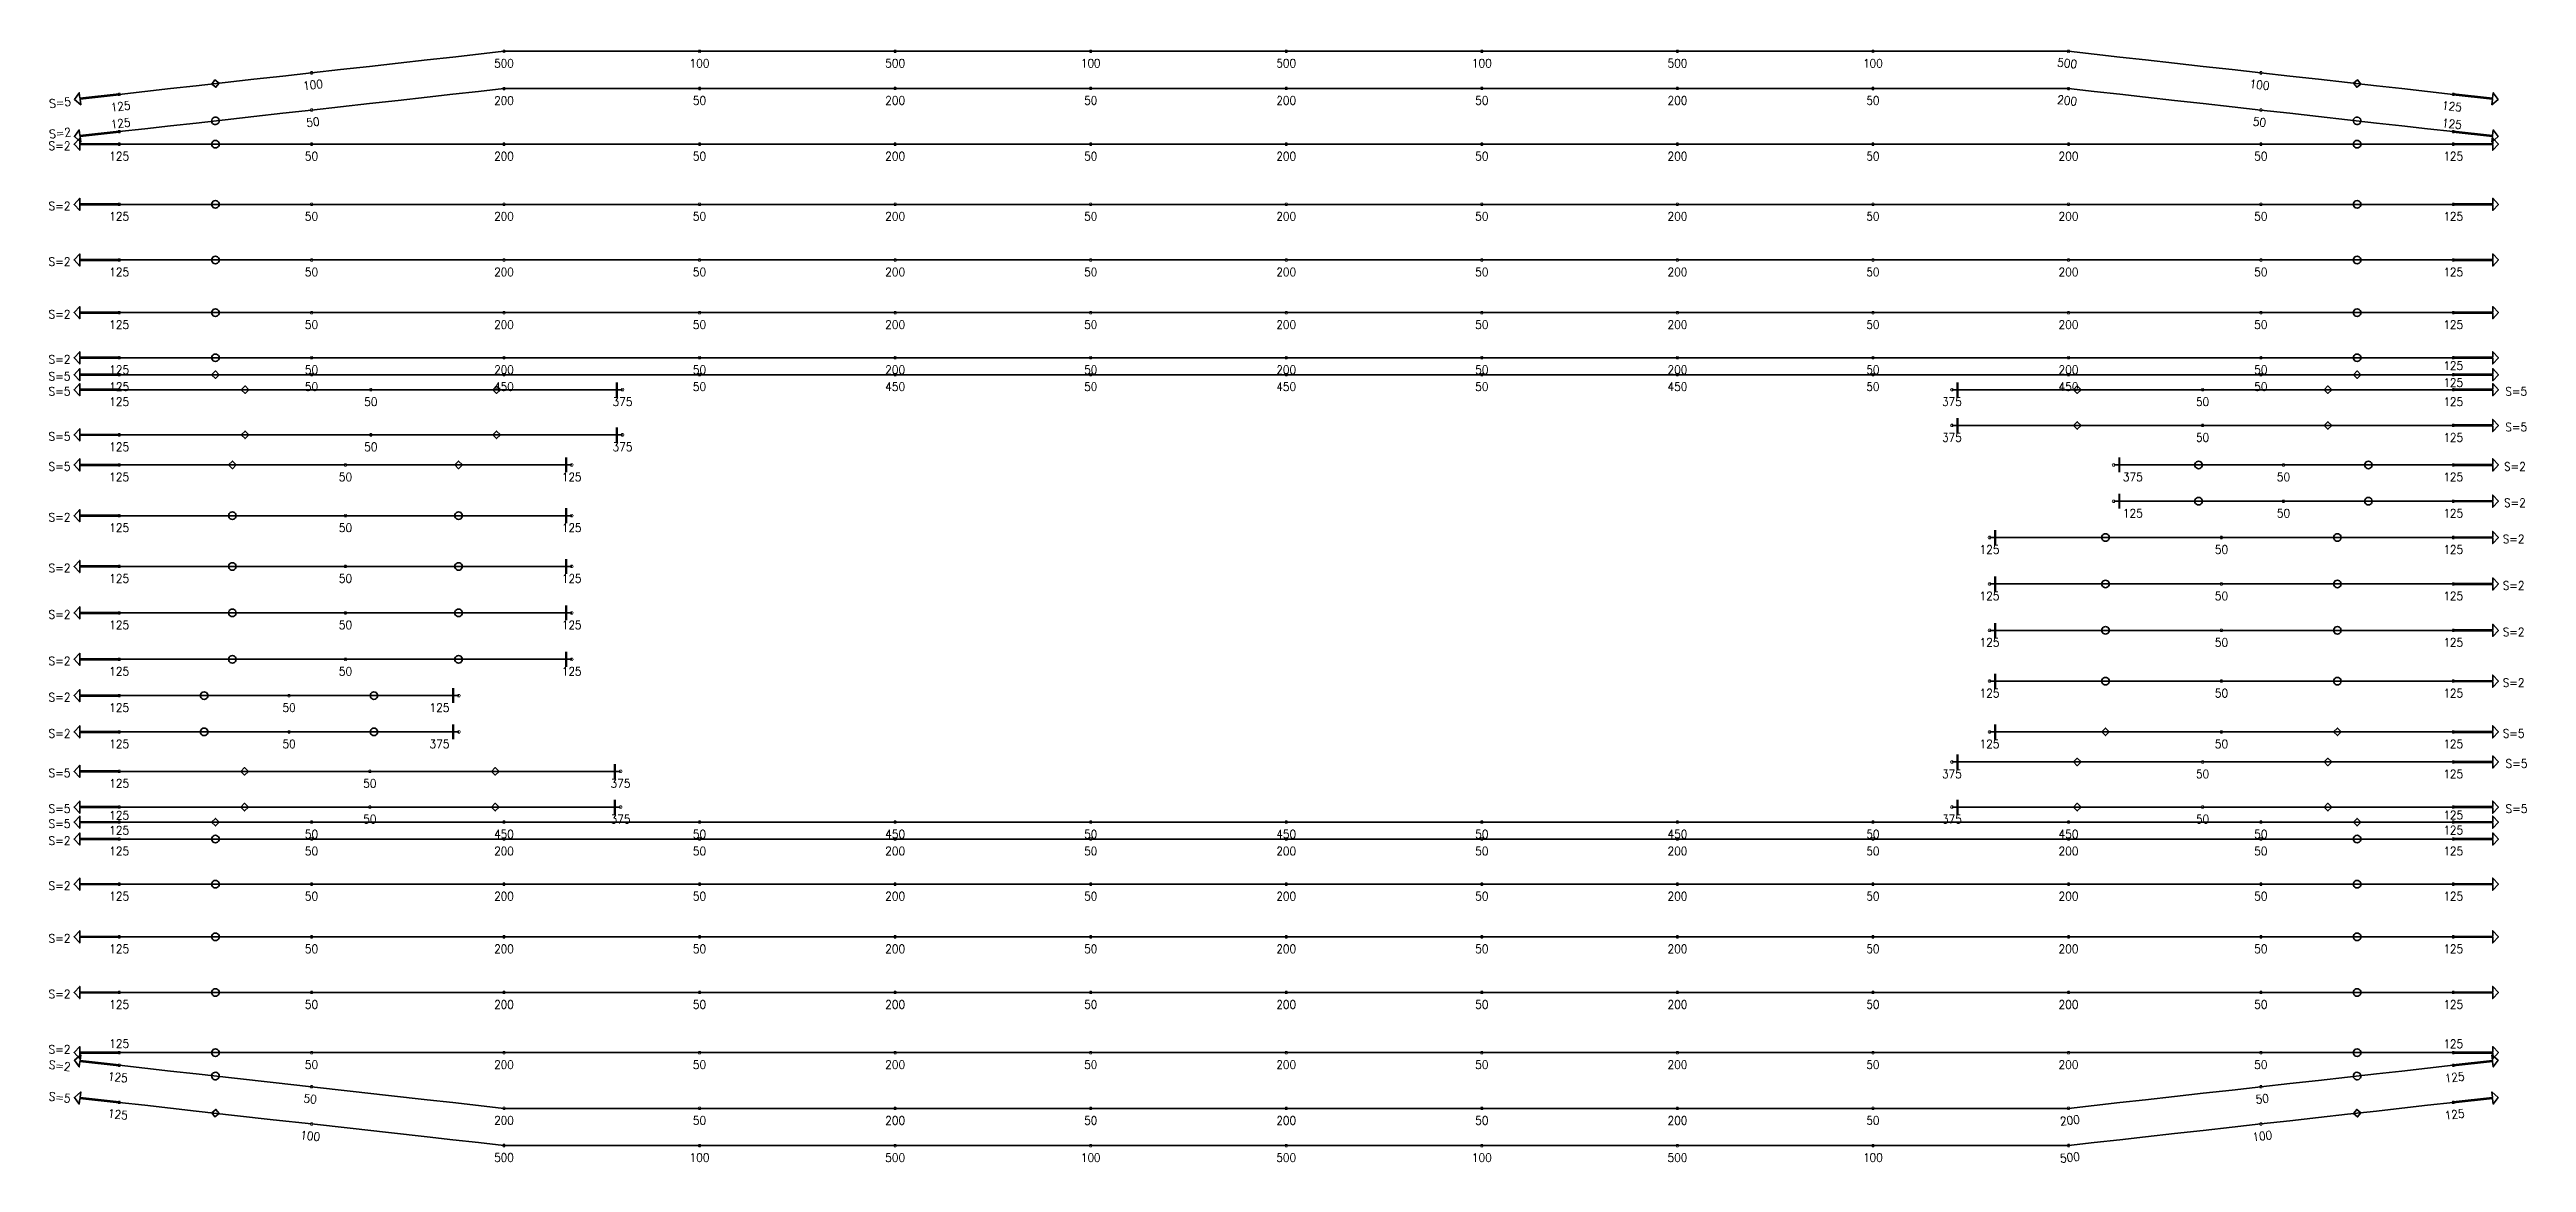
# Model space of a CAD drawing. Header units: millimetres. Extents: x 118516 to 587762, y -24154 to 50684.
# Drawn here: x 380567 to 446425, y 8699 to 38297 of the extents above; entities that cross this region are included whole.
import ezdxf

# ---------------------------------------------------------------- set-up
doc = ezdxf.new("R2010")
doc.units = ezdxf.units.MM
doc.layers.add('Current_plane_Column', color=7, linetype='Continuous', true_color=0x4b00ff)
doc.layers.add('NDC_S-TENDON', color=6, linetype='Continuous', lineweight=35)
doc.layers.add('NDC_S_ANNO', color=7, linetype='Continuous', lineweight=20)
doc.styles.get("Standard").update_dxf_attribs({"font": 'arial.ttf'})

# ---------------------------------------------------------------- blocks, each defined once
blk = doc.blocks.new('TDX')
at = {"layer": 'NDC_S-TENDON', "linetype": 'Continuous'}
for points, elevation in [([(10090, 28750, 20, 20, 0), (10070, 28785, 20, 20, 0), (10030, 28785, 20, 20, 0), (10010, 28750, 20, 20, 0), (10030, 28715, 20, 20, 0), (10070, 28715, 20, 20, 0)], 2900), ([(10090, 28750, 20, 20, 0), (10070, 28785, 20, 20, 0), (10030, 28785, 20, 20, 0), (10010, 28750, 20, 20, 0), (10030, 28715, 20, 20, 0), (10070, 28715, 20, 20, 0)], 2900), ([(10090, 28750, 20, 20, 0), (10070, 28785, 20, 20, 0), (10030, 28785, 20, 20, 0), (10010, 28750, 20, 20, 0), (10030, 28715, 20, 20, 0), (10070, 28715, 20, 20, 0)], 2900), ([(10090, 28750, 20, 20, 0), (10070, 28785, 20, 20, 0), (10030, 28785, 20, 20, 0), (10010, 28750, 20, 20, 0), (10030, 28715, 20, 20, 0), (10070, 28715, 20, 20, 0)], 2900), ([(15290, 28751, 20, 20, 0), (15270, 28786, 20, 20, 0), (15230, 28786, 20, 20, 0), (15210, 28751, 20, 20, 0), (15230, 28717, 20, 20, 0), (15270, 28717, 20, 20, 0)], 2500), ([(15290, 28751, 20, 20, 0), (15270, 28786, 20, 20, 0), (15230, 28786, 20, 20, 0), (15210, 28751, 20, 20, 0), (15230, 28717, 20, 20, 0), (15270, 28717, 20, 20, 0)], 2500), ([(20490, 28753, 20, 20, 0), (20470, 28787, 20, 20, 0), (20430, 28787, 20, 20, 0), (20410, 28753, 20, 20, 0), (20430, 28718, 20, 20, 0), (20470, 28718, 20, 20, 0)], 2900), ([(20490, 28753, 20, 20, 0), (20470, 28787, 20, 20, 0), (20430, 28787, 20, 20, 0), (20410, 28753, 20, 20, 0), (20430, 28718, 20, 20, 0), (20470, 28718, 20, 20, 0)], 2900), ([(20490, 28753, 20, 20, 0), (20470, 28787, 20, 20, 0), (20430, 28787, 20, 20, 0), (20410, 28753, 20, 20, 0), (20430, 28718, 20, 20, 0), (20470, 28718, 20, 20, 0)], 2900), ([(20490, 28753, 20, 20, 0), (20470, 28787, 20, 20, 0), (20430, 28787, 20, 20, 0), (20410, 28753, 20, 20, 0), (20430, 28718, 20, 20, 0), (20470, 28718, 20, 20, 0)], 2900), ([(25690, 28753, 20, 20, 0), (25670, 28787, 20, 20, 0), (25630, 28787, 20, 20, 0), (25610, 28753, 20, 20, 0), (25630, 28718, 20, 20, 0), (25670, 28718, 20, 20, 0)], 2500), ([(25690, 28753, 20, 20, 0), (25670, 28787, 20, 20, 0), (25630, 28787, 20, 20, 0), (25610, 28753, 20, 20, 0), (25630, 28718, 20, 20, 0), (25670, 28718, 20, 20, 0)], 2500), ([(30890, 28753, 20, 20, 0), (30870, 28787, 20, 20, 0), (30830, 28787, 20, 20, 0), (30810, 28753, 20, 20, 0), (30830, 28718, 20, 20, 0), (30870, 28718, 20, 20, 0)], 2900), ([(30890, 28753, 20, 20, 0), (30870, 28787, 20, 20, 0), (30830, 28787, 20, 20, 0), (30810, 28753, 20, 20, 0), (30830, 28718, 20, 20, 0), (30870, 28718, 20, 20, 0)], 2900), ([(30890, 28753, 20, 20, 0), (30870, 28787, 20, 20, 0), (30830, 28787, 20, 20, 0), (30810, 28753, 20, 20, 0), (30830, 28718, 20, 20, 0), (30870, 28718, 20, 20, 0)], 2900), ([(30890, 28753, 20, 20, 0), (30870, 28787, 20, 20, 0), (30830, 28787, 20, 20, 0), (30810, 28753, 20, 20, 0), (30830, 28718, 20, 20, 0), (30870, 28718, 20, 20, 0)], 2900), ([(36090, 28753, 20, 20, 0), (36070, 28787, 20, 20, 0), (36030, 28787, 20, 20, 0), (36010, 28753, 20, 20, 0), (36030, 28718, 20, 20, 0), (36070, 28718, 20, 20, 0)], 2500), ([(36090, 28753, 20, 20, 0), (36070, 28787, 20, 20, 0), (36030, 28787, 20, 20, 0), (36010, 28753, 20, 20, 0), (36030, 28718, 20, 20, 0), (36070, 28718, 20, 20, 0)], 2500), ([(41290, 28753, 20, 20, 0), (41270, 28787, 20, 20, 0), (41230, 28787, 20, 20, 0), (41210, 28753, 20, 20, 0), (41230, 28718, 20, 20, 0), (41270, 28718, 20, 20, 0)], 2900), ([(41290, 28753, 20, 20, 0), (41270, 28787, 20, 20, 0), (41230, 28787, 20, 20, 0), (41210, 28753, 20, 20, 0), (41230, 28718, 20, 20, 0), (41270, 28718, 20, 20, 0)], 2900), ([(41290, 28753, 20, 20, 0), (41270, 28787, 20, 20, 0), (41230, 28787, 20, 20, 0), (41210, 28753, 20, 20, 0), (41230, 28718, 20, 20, 0), (41270, 28718, 20, 20, 0)], 2900), ([(41290, 28753, 20, 20, 0), (41270, 28787, 20, 20, 0), (41230, 28787, 20, 20, 0), (41210, 28753, 20, 20, 0), (41230, 28718, 20, 20, 0), (41270, 28718, 20, 20, 0)], 2900), ([(46490, 28751, 20, 20, 0), (46470, 28786, 20, 20, 0), (46430, 28786, 20, 20, 0), (46410, 28751, 20, 20, 0), (46430, 28717, 20, 20, 0), (46470, 28717, 20, 20, 0)], 2500), ([(46490, 28751, 20, 20, 0), (46470, 28786, 20, 20, 0), (46430, 28786, 20, 20, 0), (46410, 28751, 20, 20, 0), (46430, 28717, 20, 20, 0), (46470, 28717, 20, 20, 0)], 2500), ([(51690, 28750, 20, 20, 0), (51670, 28785, 20, 20, 0), (51630, 28785, 20, 20, 0), (51610, 28750, 20, 20, 0), (51630, 28715, 20, 20, 0), (51670, 28715, 20, 20, 0)], 2900), ([(51690, 28750, 20, 20, 0), (51670, 28785, 20, 20, 0), (51630, 28785, 20, 20, 0), (51610, 28750, 20, 20, 0), (51630, 28715, 20, 20, 0), (51670, 28715, 20, 20, 0)], 2900), ([(51690, 28750, 20, 20, 0), (51670, 28785, 20, 20, 0), (51630, 28785, 20, 20, 0), (51610, 28750, 20, 20, 0), (51630, 28715, 20, 20, 0), (51670, 28715, 20, 20, 0)], 2900), ([(51690, 28750, 20, 20, 0), (51670, 28785, 20, 20, 0), (51630, 28785, 20, 20, 0), (51610, 28750, 20, 20, 0), (51630, 28715, 20, 20, 0), (51670, 28715, 20, 20, 0)], 2900), ([(4975, 28177, 20, 20, 0), (4955, 28212, 20, 20, 0), (4915, 28212, 20, 20, 0), (4895, 28177, 20, 20, 0), (4915, 28143, 20, 20, 0), (4955, 28143, 20, 20, 0)], 2500), ([(4975, 28177, 20, 20, 0), (4955, 28212, 20, 20, 0), (4915, 28212, 20, 20, 0), (4895, 28177, 20, 20, 0), (4915, 28143, 20, 20, 0), (4955, 28143, 20, 20, 0)], 2500), ([(10090, 27760, 20, 20, 0), (10070, 27794, 20, 20, 0), (10030, 27794, 20, 20, 0), (10010, 27760, 20, 20, 0), (10030, 27725, 20, 20, 0), (10070, 27725, 20, 20, 0)], 2950), ([(10090, 27760, 20, 20, 0), (10070, 27794, 20, 20, 0), (10030, 27794, 20, 20, 0), (10010, 27760, 20, 20, 0), (10030, 27725, 20, 20, 0), (10070, 27725, 20, 20, 0)], 2950), ([(10090, 27760, 20, 20, 0), (10070, 27794, 20, 20, 0), (10030, 27794, 20, 20, 0), (10010, 27760, 20, 20, 0), (10030, 27725, 20, 20, 0), (10070, 27725, 20, 20, 0)], 2950), ([(10090, 27760, 20, 20, 0), (10070, 27794, 20, 20, 0), (10030, 27794, 20, 20, 0), (10010, 27760, 20, 20, 0), (10030, 27725, 20, 20, 0), (10070, 27725, 20, 20, 0)], 2950), ([(15290, 27761, 20, 20, 0), (15270, 27796, 20, 20, 0), (15230, 27796, 20, 20, 0), (15210, 27761, 20, 20, 0), (15230, 27726, 20, 20, 0), (15270, 27726, 20, 20, 0)], 2800), ([(15290, 27761, 20, 20, 0), (15270, 27796, 20, 20, 0), (15230, 27796, 20, 20, 0), (15210, 27761, 20, 20, 0), (15230, 27726, 20, 20, 0), (15270, 27726, 20, 20, 0)], 2800), ([(20490, 27762, 20, 20, 0), (20470, 27797, 20, 20, 0), (20430, 27797, 20, 20, 0), (20410, 27762, 20, 20, 0), (20430, 27728, 20, 20, 0), (20470, 27728, 20, 20, 0)], 2950), ([(20490, 27762, 20, 20, 0), (20470, 27797, 20, 20, 0), (20430, 27797, 20, 20, 0), (20410, 27762, 20, 20, 0), (20430, 27728, 20, 20, 0), (20470, 27728, 20, 20, 0)], 2950), ([(20490, 27762, 20, 20, 0), (20470, 27797, 20, 20, 0), (20430, 27797, 20, 20, 0), (20410, 27762, 20, 20, 0), (20430, 27728, 20, 20, 0), (20470, 27728, 20, 20, 0)], 2950), ([(20490, 27762, 20, 20, 0), (20470, 27797, 20, 20, 0), (20430, 27797, 20, 20, 0), (20410, 27762, 20, 20, 0), (20430, 27728, 20, 20, 0), (20470, 27728, 20, 20, 0)], 2950), ([(25690, 27762, 20, 20, 0), (25670, 27797, 20, 20, 0), (25630, 27797, 20, 20, 0), (25610, 27762, 20, 20, 0), (25630, 27728, 20, 20, 0), (25670, 27728, 20, 20, 0)], 2800), ([(25690, 27762, 20, 20, 0), (25670, 27797, 20, 20, 0), (25630, 27797, 20, 20, 0), (25610, 27762, 20, 20, 0), (25630, 27728, 20, 20, 0), (25670, 27728, 20, 20, 0)], 2800), ([(30890, 27762, 20, 20, 0), (30870, 27797, 20, 20, 0), (30830, 27797, 20, 20, 0), (30810, 27762, 20, 20, 0), (30830, 27728, 20, 20, 0), (30870, 27728, 20, 20, 0)], 2950), ([(30890, 27762, 20, 20, 0), (30870, 27797, 20, 20, 0), (30830, 27797, 20, 20, 0), (30810, 27762, 20, 20, 0), (30830, 27728, 20, 20, 0), (30870, 27728, 20, 20, 0)], 2950), ([(30890, 27762, 20, 20, 0), (30870, 27797, 20, 20, 0), (30830, 27797, 20, 20, 0), (30810, 27762, 20, 20, 0), (30830, 27728, 20, 20, 0), (30870, 27728, 20, 20, 0)], 2950), ([(30890, 27762, 20, 20, 0), (30870, 27797, 20, 20, 0), (30830, 27797, 20, 20, 0), (30810, 27762, 20, 20, 0), (30830, 27728, 20, 20, 0), (30870, 27728, 20, 20, 0)], 2950), ([(36090, 27762, 20, 20, 0), (36070, 27797, 20, 20, 0), (36030, 27797, 20, 20, 0), (36010, 27762, 20, 20, 0), (36030, 27728, 20, 20, 0), (36070, 27728, 20, 20, 0)], 2800), ([(36090, 27762, 20, 20, 0), (36070, 27797, 20, 20, 0), (36030, 27797, 20, 20, 0), (36010, 27762, 20, 20, 0), (36030, 27728, 20, 20, 0), (36070, 27728, 20, 20, 0)], 2800), ([(41290, 27762, 20, 20, 0), (41270, 27797, 20, 20, 0), (41230, 27797, 20, 20, 0), (41210, 27762, 20, 20, 0), (41230, 27728, 20, 20, 0), (41270, 27728, 20, 20, 0)], 2950), ([(41290, 27762, 20, 20, 0), (41270, 27797, 20, 20, 0), (41230, 27797, 20, 20, 0), (41210, 27762, 20, 20, 0), (41230, 27728, 20, 20, 0), (41270, 27728, 20, 20, 0)], 2950), ([(41290, 27762, 20, 20, 0), (41270, 27797, 20, 20, 0), (41230, 27797, 20, 20, 0), (41210, 27762, 20, 20, 0), (41230, 27728, 20, 20, 0), (41270, 27728, 20, 20, 0)], 2950), ([(41290, 27762, 20, 20, 0), (41270, 27797, 20, 20, 0), (41230, 27797, 20, 20, 0), (41210, 27762, 20, 20, 0), (41230, 27728, 20, 20, 0), (41270, 27728, 20, 20, 0)], 2950), ([(46490, 27761, 20, 20, 0), (46470, 27796, 20, 20, 0), (46430, 27796, 20, 20, 0), (46410, 27761, 20, 20, 0), (46430, 27726, 20, 20, 0), (46470, 27726, 20, 20, 0)], 2800), ([(46490, 27761, 20, 20, 0), (46470, 27796, 20, 20, 0), (46430, 27796, 20, 20, 0), (46410, 27761, 20, 20, 0), (46430, 27726, 20, 20, 0), (46470, 27726, 20, 20, 0)], 2800), ([(51690, 27760, 20, 20, 0), (51670, 27794, 20, 20, 0), (51630, 27794, 20, 20, 0), (51610, 27760, 20, 20, 0), (51630, 27725, 20, 20, 0), (51670, 27725, 20, 20, 0)], 2950), ([(51690, 27760, 20, 20, 0), (51670, 27794, 20, 20, 0), (51630, 27794, 20, 20, 0), (51610, 27760, 20, 20, 0), (51630, 27725, 20, 20, 0), (51670, 27725, 20, 20, 0)], 2950), ([(51690, 27760, 20, 20, 0), (51670, 27794, 20, 20, 0), (51630, 27794, 20, 20, 0), (51610, 27760, 20, 20, 0), (51630, 27725, 20, 20, 0), (51670, 27725, 20, 20, 0)], 2950), ([(51690, 27760, 20, 20, 0), (51670, 27794, 20, 20, 0), (51630, 27794, 20, 20, 0), (51610, 27760, 20, 20, 0), (51630, 27725, 20, 20, 0), (51670, 27725, 20, 20, 0)], 2950), ([(56805, 28177, 20, 20, 0), (56785, 28212, 20, 20, 0), (56745, 28212, 20, 20, 0), (56725, 28177, 20, 20, 0), (56745, 28143, 20, 20, 0), (56785, 28143, 20, 20, 0)], 2500), ([(56805, 28177, 20, 20, 0), (56785, 28212, 20, 20, 0), (56745, 28212, 20, 20, 0), (56725, 28177, 20, 20, 0), (56745, 28143, 20, 20, 0), (56785, 28143, 20, 20, 0)], 2500), ([(-140, 27605, 20, 20, 0), (-160, 27640, 20, 20, 0), (-200, 27640, 20, 20, 0), (-220, 27605, 20, 20, 0), (-200, 27570, 20, 20, 0), (-160, 27570, 20, 20, 0)], 2875), ([(-140, 27605, 20, 20, 0), (-160, 27640, 20, 20, 0), (-200, 27640, 20, 20, 0), (-220, 27605, 20, 20, 0), (-200, 27570, 20, 20, 0), (-160, 27570, 20, 20, 0)], 2875), ([(4975, 27187, 20, 20, 0), (4955, 27222, 20, 20, 0), (4915, 27222, 20, 20, 0), (4895, 27187, 20, 20, 0), (4915, 27152, 20, 20, 0), (4955, 27152, 20, 20, 0)], 2800), ([(4975, 27187, 20, 20, 0), (4955, 27222, 20, 20, 0), (4915, 27222, 20, 20, 0), (4895, 27187, 20, 20, 0), (4915, 27152, 20, 20, 0), (4955, 27152, 20, 20, 0)], 2800), ([(56805, 27187, 20, 20, 0), (56785, 27222, 20, 20, 0), (56745, 27222, 20, 20, 0), (56725, 27187, 20, 20, 0), (56745, 27152, 20, 20, 0), (56785, 27152, 20, 20, 0)], 2800), ([(56805, 27187, 20, 20, 0), (56785, 27222, 20, 20, 0), (56745, 27222, 20, 20, 0), (56725, 27187, 20, 20, 0), (56745, 27152, 20, 20, 0), (56785, 27152, 20, 20, 0)], 2800), ([(61920, 27605, 20, 20, 0), (61900, 27640, 20, 20, 0), (61860, 27640, 20, 20, 0), (61840, 27605, 20, 20, 0), (61860, 27570, 20, 20, 0), (61900, 27570, 20, 20, 0)], 2875), ([(61920, 27605, 20, 20, 0), (61900, 27640, 20, 20, 0), (61860, 27640, 20, 20, 0), (61840, 27605, 20, 20, 0), (61860, 27570, 20, 20, 0), (61900, 27570, 20, 20, 0)], 2875), ([(-140, 26614, 20, 20, 0), (-160, 26649, 20, 20, 0), (-200, 26649, 20, 20, 0), (-220, 26614, 20, 20, 0), (-200, 26580, 20, 20, 0), (-160, 26580, 20, 20, 0)], 2875), ([(-140, 26614, 20, 20, 0), (-160, 26649, 20, 20, 0), (-200, 26649, 20, 20, 0), (-220, 26614, 20, 20, 0), (-200, 26580, 20, 20, 0), (-160, 26580, 20, 20, 0)], 2875), ([(61920, 26614, 20, 20, 0), (61900, 26649, 20, 20, 0), (61860, 26649, 20, 20, 0), (61840, 26614, 20, 20, 0), (61860, 26580, 20, 20, 0), (61900, 26580, 20, 20, 0)], 2875), ([(61920, 26614, 20, 20, 0), (61900, 26649, 20, 20, 0), (61860, 26649, 20, 20, 0), (61840, 26614, 20, 20, 0), (61860, 26580, 20, 20, 0), (61900, 26580, 20, 20, 0)], 2875), ([(-140, 26280, 20, 20, 0), (-160, 26315, 20, 20, 0), (-200, 26315, 20, 20, 0), (-220, 26280, 20, 20, 0), (-200, 26245, 20, 20, 0), (-160, 26245, 20, 20, 0)], 2875), ([(-140, 26280, 20, 20, 0), (-160, 26315, 20, 20, 0), (-200, 26315, 20, 20, 0), (-220, 26280, 20, 20, 0), (-200, 26245, 20, 20, 0), (-160, 26245, 20, 20, 0)], 2875), ([(4975, 26280, 20, 20, 0), (4955, 26315, 20, 20, 0), (4915, 26315, 20, 20, 0), (4895, 26280, 20, 20, 0), (4915, 26245, 20, 20, 0), (4955, 26245, 20, 20, 0)], 2800), ([(4975, 26280, 20, 20, 0), (4955, 26315, 20, 20, 0), (4915, 26315, 20, 20, 0), (4895, 26280, 20, 20, 0), (4915, 26245, 20, 20, 0), (4955, 26245, 20, 20, 0)], 2800), ([(10090, 26280, 20, 20, 0), (10070, 26315, 20, 20, 0), (10030, 26315, 20, 20, 0), (10010, 26280, 20, 20, 0), (10030, 26245, 20, 20, 0), (10070, 26245, 20, 20, 0)], 2950), ([(10090, 26280, 20, 20, 0), (10070, 26315, 20, 20, 0), (10030, 26315, 20, 20, 0), (10010, 26280, 20, 20, 0), (10030, 26245, 20, 20, 0), (10070, 26245, 20, 20, 0)], 2950), ([(10090, 26280, 20, 20, 0), (10070, 26315, 20, 20, 0), (10030, 26315, 20, 20, 0), (10010, 26280, 20, 20, 0), (10030, 26245, 20, 20, 0), (10070, 26245, 20, 20, 0)], 2950), ([(10090, 26280, 20, 20, 0), (10070, 26315, 20, 20, 0), (10030, 26315, 20, 20, 0), (10010, 26280, 20, 20, 0), (10030, 26245, 20, 20, 0), (10070, 26245, 20, 20, 0)], 2950), ([(15290, 26280, 20, 20, 0), (15270, 26315, 20, 20, 0), (15230, 26315, 20, 20, 0), (15210, 26280, 20, 20, 0), (15230, 26245, 20, 20, 0), (15270, 26245, 20, 20, 0)], 2800), ([(15290, 26280, 20, 20, 0), (15270, 26315, 20, 20, 0), (15230, 26315, 20, 20, 0), (15210, 26280, 20, 20, 0), (15230, 26245, 20, 20, 0), (15270, 26245, 20, 20, 0)], 2800), ([(20490, 26280, 20, 20, 0), (20470, 26315, 20, 20, 0), (20430, 26315, 20, 20, 0), (20410, 26280, 20, 20, 0), (20430, 26245, 20, 20, 0), (20470, 26245, 20, 20, 0)], 2950), ([(20490, 26280, 20, 20, 0), (20470, 26315, 20, 20, 0), (20430, 26315, 20, 20, 0), (20410, 26280, 20, 20, 0), (20430, 26245, 20, 20, 0), (20470, 26245, 20, 20, 0)], 2950), ([(20490, 26280, 20, 20, 0), (20470, 26315, 20, 20, 0), (20430, 26315, 20, 20, 0), (20410, 26280, 20, 20, 0), (20430, 26245, 20, 20, 0), (20470, 26245, 20, 20, 0)], 2950), ([(20490, 26280, 20, 20, 0), (20470, 26315, 20, 20, 0), (20430, 26315, 20, 20, 0), (20410, 26280, 20, 20, 0), (20430, 26245, 20, 20, 0), (20470, 26245, 20, 20, 0)], 2950), ([(25690, 26280, 20, 20, 0), (25670, 26315, 20, 20, 0), (25630, 26315, 20, 20, 0), (25610, 26280, 20, 20, 0), (25630, 26245, 20, 20, 0), (25670, 26245, 20, 20, 0)], 2800), ([(25690, 26280, 20, 20, 0), (25670, 26315, 20, 20, 0), (25630, 26315, 20, 20, 0), (25610, 26280, 20, 20, 0), (25630, 26245, 20, 20, 0), (25670, 26245, 20, 20, 0)], 2800), ([(30890, 26280, 20, 20, 0), (30870, 26315, 20, 20, 0), (30830, 26315, 20, 20, 0), (30810, 26280, 20, 20, 0), (30830, 26245, 20, 20, 0), (30870, 26245, 20, 20, 0)], 2950), ([(30890, 26280, 20, 20, 0), (30870, 26315, 20, 20, 0), (30830, 26315, 20, 20, 0), (30810, 26280, 20, 20, 0), (30830, 26245, 20, 20, 0), (30870, 26245, 20, 20, 0)], 2950), ([(30890, 26280, 20, 20, 0), (30870, 26315, 20, 20, 0), (30830, 26315, 20, 20, 0), (30810, 26280, 20, 20, 0), (30830, 26245, 20, 20, 0), (30870, 26245, 20, 20, 0)], 2950), ([(30890, 26280, 20, 20, 0), (30870, 26315, 20, 20, 0), (30830, 26315, 20, 20, 0), (30810, 26280, 20, 20, 0), (30830, 26245, 20, 20, 0), (30870, 26245, 20, 20, 0)], 2950), ([(36090, 26280, 20, 20, 0), (36070, 26315, 20, 20, 0), (36030, 26315, 20, 20, 0), (36010, 26280, 20, 20, 0), (36030, 26245, 20, 20, 0), (36070, 26245, 20, 20, 0)], 2800), ([(36090, 26280, 20, 20, 0), (36070, 26315, 20, 20, 0), (36030, 26315, 20, 20, 0), (36010, 26280, 20, 20, 0), (36030, 26245, 20, 20, 0), (36070, 26245, 20, 20, 0)], 2800), ([(41290, 26280, 20, 20, 0), (41270, 26315, 20, 20, 0), (41230, 26315, 20, 20, 0), (41210, 26280, 20, 20, 0), (41230, 26245, 20, 20, 0), (41270, 26245, 20, 20, 0)], 2950), ([(41290, 26280, 20, 20, 0), (41270, 26315, 20, 20, 0), (41230, 26315, 20, 20, 0), (41210, 26280, 20, 20, 0), (41230, 26245, 20, 20, 0), (41270, 26245, 20, 20, 0)], 2950), ([(41290, 26280, 20, 20, 0), (41270, 26315, 20, 20, 0), (41230, 26315, 20, 20, 0), (41210, 26280, 20, 20, 0), (41230, 26245, 20, 20, 0), (41270, 26245, 20, 20, 0)], 2950), ([(41290, 26280, 20, 20, 0), (41270, 26315, 20, 20, 0), (41230, 26315, 20, 20, 0), (41210, 26280, 20, 20, 0), (41230, 26245, 20, 20, 0), (41270, 26245, 20, 20, 0)], 2950), ([(46490, 26280, 20, 20, 0), (46470, 26315, 20, 20, 0), (46430, 26315, 20, 20, 0), (46410, 26280, 20, 20, 0), (46430, 26245, 20, 20, 0), (46470, 26245, 20, 20, 0)], 2800), ([(46490, 26280, 20, 20, 0), (46470, 26315, 20, 20, 0), (46430, 26315, 20, 20, 0), (46410, 26280, 20, 20, 0), (46430, 26245, 20, 20, 0), (46470, 26245, 20, 20, 0)], 2800), ([(51690, 26280, 20, 20, 0), (51670, 26315, 20, 20, 0), (51630, 26315, 20, 20, 0), (51610, 26280, 20, 20, 0), (51630, 26245, 20, 20, 0), (51670, 26245, 20, 20, 0)], 2950), ([(51690, 26280, 20, 20, 0), (51670, 26315, 20, 20, 0), (51630, 26315, 20, 20, 0), (51610, 26280, 20, 20, 0), (51630, 26245, 20, 20, 0), (51670, 26245, 20, 20, 0)], 2950), ([(51690, 26280, 20, 20, 0), (51670, 26315, 20, 20, 0), (51630, 26315, 20, 20, 0), (51610, 26280, 20, 20, 0), (51630, 26245, 20, 20, 0), (51670, 26245, 20, 20, 0)], 2950), ([(51690, 26280, 20, 20, 0), (51670, 26315, 20, 20, 0), (51630, 26315, 20, 20, 0), (51610, 26280, 20, 20, 0), (51630, 26245, 20, 20, 0), (51670, 26245, 20, 20, 0)], 2950), ([(56805, 26280, 20, 20, 0), (56785, 26315, 20, 20, 0), (56745, 26315, 20, 20, 0), (56725, 26280, 20, 20, 0), (56745, 26245, 20, 20, 0), (56785, 26245, 20, 20, 0)], 2800), ([(56805, 26280, 20, 20, 0), (56785, 26315, 20, 20, 0), (56745, 26315, 20, 20, 0), (56725, 26280, 20, 20, 0), (56745, 26245, 20, 20, 0), (56785, 26245, 20, 20, 0)], 2800), ([(61920, 26280, 20, 20, 0), (61900, 26315, 20, 20, 0), (61860, 26315, 20, 20, 0), (61840, 26280, 20, 20, 0), (61860, 26245, 20, 20, 0), (61900, 26245, 20, 20, 0)], 2875), ([(61920, 26280, 20, 20, 0), (61900, 26315, 20, 20, 0), (61860, 26315, 20, 20, 0), (61840, 26280, 20, 20, 0), (61860, 26245, 20, 20, 0), (61900, 26245, 20, 20, 0)], 2875), ([(-140, 24680, 20, 20, 0), (-160, 24715, 20, 20, 0), (-200, 24715, 20, 20, 0), (-220, 24680, 20, 20, 0), (-200, 24645, 20, 20, 0), (-160, 24645, 20, 20, 0)], 2875), ([(-140, 24680, 20, 20, 0), (-160, 24715, 20, 20, 0), (-200, 24715, 20, 20, 0), (-220, 24680, 20, 20, 0), (-200, 24645, 20, 20, 0), (-160, 24645, 20, 20, 0)], 2875), ([(4975, 24680, 20, 20, 0), (4955, 24715, 20, 20, 0), (4915, 24715, 20, 20, 0), (4895, 24680, 20, 20, 0), (4915, 24645, 20, 20, 0), (4955, 24645, 20, 20, 0)], 2800), ([(4975, 24680, 20, 20, 0), (4955, 24715, 20, 20, 0), (4915, 24715, 20, 20, 0), (4895, 24680, 20, 20, 0), (4915, 24645, 20, 20, 0), (4955, 24645, 20, 20, 0)], 2800), ([(10090, 24680, 20, 20, 0), (10070, 24715, 20, 20, 0), (10030, 24715, 20, 20, 0), (10010, 24680, 20, 20, 0), (10030, 24645, 20, 20, 0), (10070, 24645, 20, 20, 0)], 2950), ([(10090, 24680, 20, 20, 0), (10070, 24715, 20, 20, 0), (10030, 24715, 20, 20, 0), (10010, 24680, 20, 20, 0), (10030, 24645, 20, 20, 0), (10070, 24645, 20, 20, 0)], 2950), ([(10090, 24680, 20, 20, 0), (10070, 24715, 20, 20, 0), (10030, 24715, 20, 20, 0), (10010, 24680, 20, 20, 0), (10030, 24645, 20, 20, 0), (10070, 24645, 20, 20, 0)], 2950), ([(10090, 24680, 20, 20, 0), (10070, 24715, 20, 20, 0), (10030, 24715, 20, 20, 0), (10010, 24680, 20, 20, 0), (10030, 24645, 20, 20, 0), (10070, 24645, 20, 20, 0)], 2950), ([(15290, 24680, 20, 20, 0), (15270, 24715, 20, 20, 0), (15230, 24715, 20, 20, 0), (15210, 24680, 20, 20, 0), (15230, 24645, 20, 20, 0), (15270, 24645, 20, 20, 0)], 2800), ([(15290, 24680, 20, 20, 0), (15270, 24715, 20, 20, 0), (15230, 24715, 20, 20, 0), (15210, 24680, 20, 20, 0), (15230, 24645, 20, 20, 0), (15270, 24645, 20, 20, 0)], 2800), ([(20490, 24680, 20, 20, 0), (20470, 24715, 20, 20, 0), (20430, 24715, 20, 20, 0), (20410, 24680, 20, 20, 0), (20430, 24645, 20, 20, 0), (20470, 24645, 20, 20, 0)], 2950), ([(20490, 24680, 20, 20, 0), (20470, 24715, 20, 20, 0), (20430, 24715, 20, 20, 0), (20410, 24680, 20, 20, 0), (20430, 24645, 20, 20, 0), (20470, 24645, 20, 20, 0)], 2950), ([(20490, 24680, 20, 20, 0), (20470, 24715, 20, 20, 0), (20430, 24715, 20, 20, 0), (20410, 24680, 20, 20, 0), (20430, 24645, 20, 20, 0), (20470, 24645, 20, 20, 0)], 2950), ([(20490, 24680, 20, 20, 0), (20470, 24715, 20, 20, 0), (20430, 24715, 20, 20, 0), (20410, 24680, 20, 20, 0), (20430, 24645, 20, 20, 0), (20470, 24645, 20, 20, 0)], 2950), ([(25690, 24680, 20, 20, 0), (25670, 24715, 20, 20, 0), (25630, 24715, 20, 20, 0), (25610, 24680, 20, 20, 0), (25630, 24645, 20, 20, 0), (25670, 24645, 20, 20, 0)], 2800), ([(25690, 24680, 20, 20, 0), (25670, 24715, 20, 20, 0), (25630, 24715, 20, 20, 0), (25610, 24680, 20, 20, 0), (25630, 24645, 20, 20, 0), (25670, 24645, 20, 20, 0)], 2800), ([(30890, 24680, 20, 20, 0), (30870, 24715, 20, 20, 0), (30830, 24715, 20, 20, 0), (30810, 24680, 20, 20, 0), (30830, 24645, 20, 20, 0), (30870, 24645, 20, 20, 0)], 2950), ([(30890, 24680, 20, 20, 0), (30870, 24715, 20, 20, 0), (30830, 24715, 20, 20, 0), (30810, 24680, 20, 20, 0), (30830, 24645, 20, 20, 0), (30870, 24645, 20, 20, 0)], 2950), ([(30890, 24680, 20, 20, 0), (30870, 24715, 20, 20, 0), (30830, 24715, 20, 20, 0), (30810, 24680, 20, 20, 0), (30830, 24645, 20, 20, 0), (30870, 24645, 20, 20, 0)], 2950), ([(30890, 24680, 20, 20, 0), (30870, 24715, 20, 20, 0), (30830, 24715, 20, 20, 0), (30810, 24680, 20, 20, 0), (30830, 24645, 20, 20, 0), (30870, 24645, 20, 20, 0)], 2950), ([(36090, 24680, 20, 20, 0), (36070, 24715, 20, 20, 0), (36030, 24715, 20, 20, 0), (36010, 24680, 20, 20, 0), (36030, 24645, 20, 20, 0), (36070, 24645, 20, 20, 0)], 2800), ([(36090, 24680, 20, 20, 0), (36070, 24715, 20, 20, 0), (36030, 24715, 20, 20, 0), (36010, 24680, 20, 20, 0), (36030, 24645, 20, 20, 0), (36070, 24645, 20, 20, 0)], 2800), ([(41290, 24680, 20, 20, 0), (41270, 24715, 20, 20, 0), (41230, 24715, 20, 20, 0), (41210, 24680, 20, 20, 0), (41230, 24645, 20, 20, 0), (41270, 24645, 20, 20, 0)], 2950), ([(41290, 24680, 20, 20, 0), (41270, 24715, 20, 20, 0), (41230, 24715, 20, 20, 0), (41210, 24680, 20, 20, 0), (41230, 24645, 20, 20, 0), (41270, 24645, 20, 20, 0)], 2950), ([(41290, 24680, 20, 20, 0), (41270, 24715, 20, 20, 0), (41230, 24715, 20, 20, 0), (41210, 24680, 20, 20, 0), (41230, 24645, 20, 20, 0), (41270, 24645, 20, 20, 0)], 2950), ([(41290, 24680, 20, 20, 0), (41270, 24715, 20, 20, 0), (41230, 24715, 20, 20, 0), (41210, 24680, 20, 20, 0), (41230, 24645, 20, 20, 0), (41270, 24645, 20, 20, 0)], 2950), ([(46490, 24680, 20, 20, 0), (46470, 24715, 20, 20, 0), (46430, 24715, 20, 20, 0), (46410, 24680, 20, 20, 0), (46430, 24645, 20, 20, 0), (46470, 24645, 20, 20, 0)], 2800), ([(46490, 24680, 20, 20, 0), (46470, 24715, 20, 20, 0), (46430, 24715, 20, 20, 0), (46410, 24680, 20, 20, 0), (46430, 24645, 20, 20, 0), (46470, 24645, 20, 20, 0)], 2800), ([(51690, 24680, 20, 20, 0), (51670, 24715, 20, 20, 0), (51630, 24715, 20, 20, 0), (51610, 24680, 20, 20, 0), (51630, 24645, 20, 20, 0), (51670, 24645, 20, 20, 0)], 2950), ([(51690, 24680, 20, 20, 0), (51670, 24715, 20, 20, 0), (51630, 24715, 20, 20, 0), (51610, 24680, 20, 20, 0), (51630, 24645, 20, 20, 0), (51670, 24645, 20, 20, 0)], 2950), ([(51690, 24680, 20, 20, 0), (51670, 24715, 20, 20, 0), (51630, 24715, 20, 20, 0), (51610, 24680, 20, 20, 0), (51630, 24645, 20, 20, 0), (51670, 24645, 20, 20, 0)], 2950), ([(51690, 24680, 20, 20, 0), (51670, 24715, 20, 20, 0), (51630, 24715, 20, 20, 0), (51610, 24680, 20, 20, 0), (51630, 24645, 20, 20, 0), (51670, 24645, 20, 20, 0)], 2950), ([(56805, 24680, 20, 20, 0), (56785, 24715, 20, 20, 0), (56745, 24715, 20, 20, 0), (56725, 24680, 20, 20, 0), (56745, 24645, 20, 20, 0), (56785, 24645, 20, 20, 0)], 2800), ([(56805, 24680, 20, 20, 0), (56785, 24715, 20, 20, 0), (56745, 24715, 20, 20, 0), (56725, 24680, 20, 20, 0), (56745, 24645, 20, 20, 0), (56785, 24645, 20, 20, 0)], 2800), ([(61920, 24680, 20, 20, 0), (61900, 24715, 20, 20, 0), (61860, 24715, 20, 20, 0), (61840, 24680, 20, 20, 0), (61860, 24645, 20, 20, 0), (61900, 24645, 20, 20, 0)], 2875), ([(61920, 24680, 20, 20, 0), (61900, 24715, 20, 20, 0), (61860, 24715, 20, 20, 0), (61840, 24680, 20, 20, 0), (61860, 24645, 20, 20, 0), (61900, 24645, 20, 20, 0)], 2875), ([(-140, 23200, 20, 20, 0), (-160, 23235, 20, 20, 0), (-200, 23235, 20, 20, 0), (-220, 23200, 20, 20, 0), (-200, 23165, 20, 20, 0), (-160, 23165, 20, 20, 0)], 2875), ([(-140, 23200, 20, 20, 0), (-160, 23235, 20, 20, 0), (-200, 23235, 20, 20, 0), (-220, 23200, 20, 20, 0), (-200, 23165, 20, 20, 0), (-160, 23165, 20, 20, 0)], 2875), ([(4975, 23200, 20, 20, 0), (4955, 23235, 20, 20, 0), (4915, 23235, 20, 20, 0), (4895, 23200, 20, 20, 0), (4915, 23165, 20, 20, 0), (4955, 23165, 20, 20, 0)], 2800), ([(4975, 23200, 20, 20, 0), (4955, 23235, 20, 20, 0), (4915, 23235, 20, 20, 0), (4895, 23200, 20, 20, 0), (4915, 23165, 20, 20, 0), (4955, 23165, 20, 20, 0)], 2800), ([(10090, 23200, 20, 20, 0), (10070, 23235, 20, 20, 0), (10030, 23235, 20, 20, 0), (10010, 23200, 20, 20, 0), (10030, 23165, 20, 20, 0), (10070, 23165, 20, 20, 0)], 2950), ([(10090, 23200, 20, 20, 0), (10070, 23235, 20, 20, 0), (10030, 23235, 20, 20, 0), (10010, 23200, 20, 20, 0), (10030, 23165, 20, 20, 0), (10070, 23165, 20, 20, 0)], 2950), ([(10090, 23200, 20, 20, 0), (10070, 23235, 20, 20, 0), (10030, 23235, 20, 20, 0), (10010, 23200, 20, 20, 0), (10030, 23165, 20, 20, 0), (10070, 23165, 20, 20, 0)], 2950), ([(10090, 23200, 20, 20, 0), (10070, 23235, 20, 20, 0), (10030, 23235, 20, 20, 0), (10010, 23200, 20, 20, 0), (10030, 23165, 20, 20, 0), (10070, 23165, 20, 20, 0)], 2950), ([(15290, 23200, 20, 20, 0), (15270, 23235, 20, 20, 0), (15230, 23235, 20, 20, 0), (15210, 23200, 20, 20, 0), (15230, 23165, 20, 20, 0), (15270, 23165, 20, 20, 0)], 2800), ([(15290, 23200, 20, 20, 0), (15270, 23235, 20, 20, 0), (15230, 23235, 20, 20, 0), (15210, 23200, 20, 20, 0), (15230, 23165, 20, 20, 0), (15270, 23165, 20, 20, 0)], 2800), ([(20490, 23200, 20, 20, 0), (20470, 23235, 20, 20, 0), (20430, 23235, 20, 20, 0), (20410, 23200, 20, 20, 0), (20430, 23165, 20, 20, 0), (20470, 23165, 20, 20, 0)], 2950), ([(20490, 23200, 20, 20, 0), (20470, 23235, 20, 20, 0), (20430, 23235, 20, 20, 0), (20410, 23200, 20, 20, 0), (20430, 23165, 20, 20, 0), (20470, 23165, 20, 20, 0)], 2950), ([(20490, 23200, 20, 20, 0), (20470, 23235, 20, 20, 0), (20430, 23235, 20, 20, 0), (20410, 23200, 20, 20, 0), (20430, 23165, 20, 20, 0), (20470, 23165, 20, 20, 0)], 2950), ([(20490, 23200, 20, 20, 0), (20470, 23235, 20, 20, 0), (20430, 23235, 20, 20, 0), (20410, 23200, 20, 20, 0), (20430, 23165, 20, 20, 0), (20470, 23165, 20, 20, 0)], 2950), ([(25690, 23200, 20, 20, 0), (25670, 23235, 20, 20, 0), (25630, 23235, 20, 20, 0), (25610, 23200, 20, 20, 0), (25630, 23165, 20, 20, 0), (25670, 23165, 20, 20, 0)], 2800), ([(25690, 23200, 20, 20, 0), (25670, 23235, 20, 20, 0), (25630, 23235, 20, 20, 0), (25610, 23200, 20, 20, 0), (25630, 23165, 20, 20, 0), (25670, 23165, 20, 20, 0)], 2800), ([(30890, 23200, 20, 20, 0), (30870, 23235, 20, 20, 0), (30830, 23235, 20, 20, 0), (30810, 23200, 20, 20, 0), (30830, 23165, 20, 20, 0), (30870, 23165, 20, 20, 0)], 2950), ([(30890, 23200, 20, 20, 0), (30870, 23235, 20, 20, 0), (30830, 23235, 20, 20, 0), (30810, 23200, 20, 20, 0), (30830, 23165, 20, 20, 0), (30870, 23165, 20, 20, 0)], 2950), ([(30890, 23200, 20, 20, 0), (30870, 23235, 20, 20, 0), (30830, 23235, 20, 20, 0), (30810, 23200, 20, 20, 0), (30830, 23165, 20, 20, 0), (30870, 23165, 20, 20, 0)], 2950), ([(30890, 23200, 20, 20, 0), (30870, 23235, 20, 20, 0), (30830, 23235, 20, 20, 0), (30810, 23200, 20, 20, 0), (30830, 23165, 20, 20, 0), (30870, 23165, 20, 20, 0)], 2950), ([(36090, 23200, 20, 20, 0), (36070, 23235, 20, 20, 0), (36030, 23235, 20, 20, 0), (36010, 23200, 20, 20, 0), (36030, 23165, 20, 20, 0), (36070, 23165, 20, 20, 0)], 2800), ([(36090, 23200, 20, 20, 0), (36070, 23235, 20, 20, 0), (36030, 23235, 20, 20, 0), (36010, 23200, 20, 20, 0), (36030, 23165, 20, 20, 0), (36070, 23165, 20, 20, 0)], 2800), ([(41290, 23200, 20, 20, 0), (41270, 23235, 20, 20, 0), (41230, 23235, 20, 20, 0), (41210, 23200, 20, 20, 0), (41230, 23165, 20, 20, 0), (41270, 23165, 20, 20, 0)], 2950), ([(41290, 23200, 20, 20, 0), (41270, 23235, 20, 20, 0), (41230, 23235, 20, 20, 0), (41210, 23200, 20, 20, 0), (41230, 23165, 20, 20, 0), (41270, 23165, 20, 20, 0)], 2950), ([(41290, 23200, 20, 20, 0), (41270, 23235, 20, 20, 0), (41230, 23235, 20, 20, 0), (41210, 23200, 20, 20, 0), (41230, 23165, 20, 20, 0), (41270, 23165, 20, 20, 0)], 2950), ([(41290, 23200, 20, 20, 0), (41270, 23235, 20, 20, 0), (41230, 23235, 20, 20, 0), (41210, 23200, 20, 20, 0), (41230, 23165, 20, 20, 0), (41270, 23165, 20, 20, 0)], 2950), ([(46490, 23200, 20, 20, 0), (46470, 23235, 20, 20, 0), (46430, 23235, 20, 20, 0), (46410, 23200, 20, 20, 0), (46430, 23165, 20, 20, 0), (46470, 23165, 20, 20, 0)], 2800), ([(46490, 23200, 20, 20, 0), (46470, 23235, 20, 20, 0), (46430, 23235, 20, 20, 0), (46410, 23200, 20, 20, 0), (46430, 23165, 20, 20, 0), (46470, 23165, 20, 20, 0)], 2800), ([(51690, 23200, 20, 20, 0), (51670, 23235, 20, 20, 0), (51630, 23235, 20, 20, 0), (51610, 23200, 20, 20, 0), (51630, 23165, 20, 20, 0), (51670, 23165, 20, 20, 0)], 2950), ([(51690, 23200, 20, 20, 0), (51670, 23235, 20, 20, 0), (51630, 23235, 20, 20, 0), (51610, 23200, 20, 20, 0), (51630, 23165, 20, 20, 0), (51670, 23165, 20, 20, 0)], 2950), ([(51690, 23200, 20, 20, 0), (51670, 23235, 20, 20, 0), (51630, 23235, 20, 20, 0), (51610, 23200, 20, 20, 0), (51630, 23165, 20, 20, 0), (51670, 23165, 20, 20, 0)], 2950), ([(51690, 23200, 20, 20, 0), (51670, 23235, 20, 20, 0), (51630, 23235, 20, 20, 0), (51610, 23200, 20, 20, 0), (51630, 23165, 20, 20, 0), (51670, 23165, 20, 20, 0)], 2950), ([(56805, 23200, 20, 20, 0), (56785, 23235, 20, 20, 0), (56745, 23235, 20, 20, 0), (56725, 23200, 20, 20, 0), (56745, 23165, 20, 20, 0), (56785, 23165, 20, 20, 0)], 2800), ([(56805, 23200, 20, 20, 0), (56785, 23235, 20, 20, 0), (56745, 23235, 20, 20, 0), (56725, 23200, 20, 20, 0), (56745, 23165, 20, 20, 0), (56785, 23165, 20, 20, 0)], 2800), ([(61920, 23200, 20, 20, 0), (61900, 23235, 20, 20, 0), (61860, 23235, 20, 20, 0), (61840, 23200, 20, 20, 0), (61860, 23165, 20, 20, 0), (61900, 23165, 20, 20, 0)], 2875), ([(61920, 23200, 20, 20, 0), (61900, 23235, 20, 20, 0), (61860, 23235, 20, 20, 0), (61840, 23200, 20, 20, 0), (61860, 23165, 20, 20, 0), (61900, 23165, 20, 20, 0)], 2875), ([(-140, 21800, 20, 20, 0), (-160, 21835, 20, 20, 0), (-200, 21835, 20, 20, 0), (-220, 21800, 20, 20, 0), (-200, 21765, 20, 20, 0), (-160, 21765, 20, 20, 0)], 2875), ([(-140, 21800, 20, 20, 0), (-160, 21835, 20, 20, 0), (-200, 21835, 20, 20, 0), (-220, 21800, 20, 20, 0), (-200, 21765, 20, 20, 0), (-160, 21765, 20, 20, 0)], 2875), ([(4975, 21800, 20, 20, 0), (4955, 21835, 20, 20, 0), (4915, 21835, 20, 20, 0), (4895, 21800, 20, 20, 0), (4915, 21765, 20, 20, 0), (4955, 21765, 20, 20, 0)], 2800), ([(4975, 21800, 20, 20, 0), (4955, 21835, 20, 20, 0), (4915, 21835, 20, 20, 0), (4895, 21800, 20, 20, 0), (4915, 21765, 20, 20, 0), (4955, 21765, 20, 20, 0)], 2800), ([(10090, 21800, 20, 20, 0), (10070, 21835, 20, 20, 0), (10030, 21835, 20, 20, 0), (10010, 21800, 20, 20, 0), (10030, 21765, 20, 20, 0), (10070, 21765, 20, 20, 0)], 2950), ([(10090, 21800, 20, 20, 0), (10070, 21835, 20, 20, 0), (10030, 21835, 20, 20, 0), (10010, 21800, 20, 20, 0), (10030, 21765, 20, 20, 0), (10070, 21765, 20, 20, 0)], 2950), ([(10090, 21800, 20, 20, 0), (10070, 21835, 20, 20, 0), (10030, 21835, 20, 20, 0), (10010, 21800, 20, 20, 0), (10030, 21765, 20, 20, 0), (10070, 21765, 20, 20, 0)], 2950), ([(10090, 21800, 20, 20, 0), (10070, 21835, 20, 20, 0), (10030, 21835, 20, 20, 0), (10010, 21800, 20, 20, 0), (10030, 21765, 20, 20, 0), (10070, 21765, 20, 20, 0)], 2950), ([(15290, 21800, 20, 20, 0), (15270, 21835, 20, 20, 0), (15230, 21835, 20, 20, 0), (15210, 21800, 20, 20, 0), (15230, 21765, 20, 20, 0), (15270, 21765, 20, 20, 0)], 2800), ([(15290, 21800, 20, 20, 0), (15270, 21835, 20, 20, 0), (15230, 21835, 20, 20, 0), (15210, 21800, 20, 20, 0), (15230, 21765, 20, 20, 0), (15270, 21765, 20, 20, 0)], 2800), ([(20490, 21800, 20, 20, 0), (20470, 21835, 20, 20, 0), (20430, 21835, 20, 20, 0), (20410, 21800, 20, 20, 0), (20430, 21765, 20, 20, 0), (20470, 21765, 20, 20, 0)], 2950), ([(20490, 21800, 20, 20, 0), (20470, 21835, 20, 20, 0), (20430, 21835, 20, 20, 0), (20410, 21800, 20, 20, 0), (20430, 21765, 20, 20, 0), (20470, 21765, 20, 20, 0)], 2950), ([(20490, 21800, 20, 20, 0), (20470, 21835, 20, 20, 0), (20430, 21835, 20, 20, 0), (20410, 21800, 20, 20, 0), (20430, 21765, 20, 20, 0), (20470, 21765, 20, 20, 0)], 2950), ([(20490, 21800, 20, 20, 0), (20470, 21835, 20, 20, 0), (20430, 21835, 20, 20, 0), (20410, 21800, 20, 20, 0), (20430, 21765, 20, 20, 0), (20470, 21765, 20, 20, 0)], 2950), ([(25690, 21800, 20, 20, 0), (25670, 21835, 20, 20, 0), (25630, 21835, 20, 20, 0), (25610, 21800, 20, 20, 0), (25630, 21765, 20, 20, 0), (25670, 21765, 20, 20, 0)], 2800), ([(25690, 21800, 20, 20, 0), (25670, 21835, 20, 20, 0), (25630, 21835, 20, 20, 0), (25610, 21800, 20, 20, 0), (25630, 21765, 20, 20, 0), (25670, 21765, 20, 20, 0)], 2800), ([(30890, 21800, 20, 20, 0), (30870, 21835, 20, 20, 0), (30830, 21835, 20, 20, 0), (30810, 21800, 20, 20, 0), (30830, 21765, 20, 20, 0), (30870, 21765, 20, 20, 0)], 2950), ([(30890, 21800, 20, 20, 0), (30870, 21835, 20, 20, 0), (30830, 21835, 20, 20, 0), (30810, 21800, 20, 20, 0), (30830, 21765, 20, 20, 0), (30870, 21765, 20, 20, 0)], 2950), ([(30890, 21800, 20, 20, 0), (30870, 21835, 20, 20, 0), (30830, 21835, 20, 20, 0), (30810, 21800, 20, 20, 0), (30830, 21765, 20, 20, 0), (30870, 21765, 20, 20, 0)], 2950), ([(30890, 21800, 20, 20, 0), (30870, 21835, 20, 20, 0), (30830, 21835, 20, 20, 0), (30810, 21800, 20, 20, 0), (30830, 21765, 20, 20, 0), (30870, 21765, 20, 20, 0)], 2950), ([(36090, 21800, 20, 20, 0), (36070, 21835, 20, 20, 0), (36030, 21835, 20, 20, 0), (36010, 21800, 20, 20, 0), (36030, 21765, 20, 20, 0), (36070, 21765, 20, 20, 0)], 2800), ([(36090, 21800, 20, 20, 0), (36070, 21835, 20, 20, 0), (36030, 21835, 20, 20, 0), (36010, 21800, 20, 20, 0), (36030, 21765, 20, 20, 0), (36070, 21765, 20, 20, 0)], 2800), ([(41290, 21800, 20, 20, 0), (41270, 21835, 20, 20, 0), (41230, 21835, 20, 20, 0), (41210, 21800, 20, 20, 0), (41230, 21765, 20, 20, 0), (41270, 21765, 20, 20, 0)], 2950), ([(41290, 21800, 20, 20, 0), (41270, 21835, 20, 20, 0), (41230, 21835, 20, 20, 0), (41210, 21800, 20, 20, 0), (41230, 21765, 20, 20, 0), (41270, 21765, 20, 20, 0)], 2950), ([(41290, 21800, 20, 20, 0), (41270, 21835, 20, 20, 0), (41230, 21835, 20, 20, 0), (41210, 21800, 20, 20, 0), (41230, 21765, 20, 20, 0), (41270, 21765, 20, 20, 0)], 2950), ([(41290, 21800, 20, 20, 0), (41270, 21835, 20, 20, 0), (41230, 21835, 20, 20, 0), (41210, 21800, 20, 20, 0), (41230, 21765, 20, 20, 0), (41270, 21765, 20, 20, 0)], 2950), ([(46490, 21800, 20, 20, 0), (46470, 21835, 20, 20, 0), (46430, 21835, 20, 20, 0), (46410, 21800, 20, 20, 0), (46430, 21765, 20, 20, 0), (46470, 21765, 20, 20, 0)], 2800), ([(46490, 21800, 20, 20, 0), (46470, 21835, 20, 20, 0), (46430, 21835, 20, 20, 0), (46410, 21800, 20, 20, 0), (46430, 21765, 20, 20, 0), (46470, 21765, 20, 20, 0)], 2800), ([(51690, 21800, 20, 20, 0), (51670, 21835, 20, 20, 0), (51630, 21835, 20, 20, 0), (51610, 21800, 20, 20, 0), (51630, 21765, 20, 20, 0), (51670, 21765, 20, 20, 0)], 2950), ([(51690, 21800, 20, 20, 0), (51670, 21835, 20, 20, 0), (51630, 21835, 20, 20, 0), (51610, 21800, 20, 20, 0), (51630, 21765, 20, 20, 0), (51670, 21765, 20, 20, 0)], 2950), ([(51690, 21800, 20, 20, 0), (51670, 21835, 20, 20, 0), (51630, 21835, 20, 20, 0), (51610, 21800, 20, 20, 0), (51630, 21765, 20, 20, 0), (51670, 21765, 20, 20, 0)], 2950), ([(51690, 21800, 20, 20, 0), (51670, 21835, 20, 20, 0), (51630, 21835, 20, 20, 0), (51610, 21800, 20, 20, 0), (51630, 21765, 20, 20, 0), (51670, 21765, 20, 20, 0)], 2950), ([(56805, 21800, 20, 20, 0), (56785, 21835, 20, 20, 0), (56745, 21835, 20, 20, 0), (56725, 21800, 20, 20, 0), (56745, 21765, 20, 20, 0), (56785, 21765, 20, 20, 0)], 2800), ([(56805, 21800, 20, 20, 0), (56785, 21835, 20, 20, 0), (56745, 21835, 20, 20, 0), (56725, 21800, 20, 20, 0), (56745, 21765, 20, 20, 0), (56785, 21765, 20, 20, 0)], 2800), ([(61920, 21800, 20, 20, 0), (61900, 21835, 20, 20, 0), (61860, 21835, 20, 20, 0), (61840, 21800, 20, 20, 0), (61860, 21765, 20, 20, 0), (61900, 21765, 20, 20, 0)], 2875), ([(61920, 21800, 20, 20, 0), (61900, 21835, 20, 20, 0), (61860, 21835, 20, 20, 0), (61840, 21800, 20, 20, 0), (61860, 21765, 20, 20, 0), (61900, 21765, 20, 20, 0)], 2875), ([(-140, 20600, 20, 20, 0), (-160, 20635, 20, 20, 0), (-200, 20635, 20, 20, 0), (-220, 20600, 20, 20, 0), (-200, 20565, 20, 20, 0), (-160, 20565, 20, 20, 0)], 2875), ([(-140, 20600, 20, 20, 0), (-160, 20635, 20, 20, 0), (-200, 20635, 20, 20, 0), (-220, 20600, 20, 20, 0), (-200, 20565, 20, 20, 0), (-160, 20565, 20, 20, 0)], 2875), ([(4975, 20600, 20, 20, 0), (4955, 20635, 20, 20, 0), (4915, 20635, 20, 20, 0), (4895, 20600, 20, 20, 0), (4915, 20565, 20, 20, 0), (4955, 20565, 20, 20, 0)], 2800), ([(4975, 20600, 20, 20, 0), (4955, 20635, 20, 20, 0), (4915, 20635, 20, 20, 0), (4895, 20600, 20, 20, 0), (4915, 20565, 20, 20, 0), (4955, 20565, 20, 20, 0)], 2800), ([(10090, 20600, 20, 20, 0), (10070, 20635, 20, 20, 0), (10030, 20635, 20, 20, 0), (10010, 20600, 20, 20, 0), (10030, 20565, 20, 20, 0), (10070, 20565, 20, 20, 0)], 2950), ([(10090, 20600, 20, 20, 0), (10070, 20635, 20, 20, 0), (10030, 20635, 20, 20, 0), (10010, 20600, 20, 20, 0), (10030, 20565, 20, 20, 0), (10070, 20565, 20, 20, 0)], 2950), ([(10090, 20600, 20, 20, 0), (10070, 20635, 20, 20, 0), (10030, 20635, 20, 20, 0), (10010, 20600, 20, 20, 0), (10030, 20565, 20, 20, 0), (10070, 20565, 20, 20, 0)], 2950), ([(10090, 20600, 20, 20, 0), (10070, 20635, 20, 20, 0), (10030, 20635, 20, 20, 0), (10010, 20600, 20, 20, 0), (10030, 20565, 20, 20, 0), (10070, 20565, 20, 20, 0)], 2950), ([(15290, 20600, 20, 20, 0), (15270, 20635, 20, 20, 0), (15230, 20635, 20, 20, 0), (15210, 20600, 20, 20, 0), (15230, 20565, 20, 20, 0), (15270, 20565, 20, 20, 0)], 2800), ([(15290, 20600, 20, 20, 0), (15270, 20635, 20, 20, 0), (15230, 20635, 20, 20, 0), (15210, 20600, 20, 20, 0), (15230, 20565, 20, 20, 0), (15270, 20565, 20, 20, 0)], 2800), ([(20490, 20600, 20, 20, 0), (20470, 20635, 20, 20, 0), (20430, 20635, 20, 20, 0), (20410, 20600, 20, 20, 0), (20430, 20565, 20, 20, 0), (20470, 20565, 20, 20, 0)], 2950), ([(20490, 20600, 20, 20, 0), (20470, 20635, 20, 20, 0), (20430, 20635, 20, 20, 0), (20410, 20600, 20, 20, 0), (20430, 20565, 20, 20, 0), (20470, 20565, 20, 20, 0)], 2950), ([(20490, 20600, 20, 20, 0), (20470, 20635, 20, 20, 0), (20430, 20635, 20, 20, 0), (20410, 20600, 20, 20, 0), (20430, 20565, 20, 20, 0), (20470, 20565, 20, 20, 0)], 2950), ([(20490, 20600, 20, 20, 0), (20470, 20635, 20, 20, 0), (20430, 20635, 20, 20, 0), (20410, 20600, 20, 20, 0), (20430, 20565, 20, 20, 0), (20470, 20565, 20, 20, 0)], 2950), ([(25690, 20600, 20, 20, 0), (25670, 20635, 20, 20, 0), (25630, 20635, 20, 20, 0), (25610, 20600, 20, 20, 0), (25630, 20565, 20, 20, 0), (25670, 20565, 20, 20, 0)], 2800), ([(25690, 20600, 20, 20, 0), (25670, 20635, 20, 20, 0), (25630, 20635, 20, 20, 0), (25610, 20600, 20, 20, 0), (25630, 20565, 20, 20, 0), (25670, 20565, 20, 20, 0)], 2800), ([(30890, 20600, 20, 20, 0), (30870, 20635, 20, 20, 0), (30830, 20635, 20, 20, 0), (30810, 20600, 20, 20, 0), (30830, 20565, 20, 20, 0), (30870, 20565, 20, 20, 0)], 2950), ([(30890, 20600, 20, 20, 0), (30870, 20635, 20, 20, 0), (30830, 20635, 20, 20, 0), (30810, 20600, 20, 20, 0), (30830, 20565, 20, 20, 0), (30870, 20565, 20, 20, 0)], 2950), ([(30890, 20600, 20, 20, 0), (30870, 20635, 20, 20, 0), (30830, 20635, 20, 20, 0), (30810, 20600, 20, 20, 0), (30830, 20565, 20, 20, 0), (30870, 20565, 20, 20, 0)], 2950), ([(30890, 20600, 20, 20, 0), (30870, 20635, 20, 20, 0), (30830, 20635, 20, 20, 0), (30810, 20600, 20, 20, 0), (30830, 20565, 20, 20, 0), (30870, 20565, 20, 20, 0)], 2950), ([(36090, 20600, 20, 20, 0), (36070, 20635, 20, 20, 0), (36030, 20635, 20, 20, 0), (36010, 20600, 20, 20, 0), (36030, 20565, 20, 20, 0), (36070, 20565, 20, 20, 0)], 2800), ([(36090, 20600, 20, 20, 0), (36070, 20635, 20, 20, 0), (36030, 20635, 20, 20, 0), (36010, 20600, 20, 20, 0), (36030, 20565, 20, 20, 0), (36070, 20565, 20, 20, 0)], 2800), ([(41290, 20600, 20, 20, 0), (41270, 20635, 20, 20, 0), (41230, 20635, 20, 20, 0), (41210, 20600, 20, 20, 0), (41230, 20565, 20, 20, 0), (41270, 20565, 20, 20, 0)], 2950), ([(41290, 20600, 20, 20, 0), (41270, 20635, 20, 20, 0), (41230, 20635, 20, 20, 0), (41210, 20600, 20, 20, 0), (41230, 20565, 20, 20, 0), (41270, 20565, 20, 20, 0)], 2950), ([(41290, 20600, 20, 20, 0), (41270, 20635, 20, 20, 0), (41230, 20635, 20, 20, 0), (41210, 20600, 20, 20, 0), (41230, 20565, 20, 20, 0), (41270, 20565, 20, 20, 0)], 2950), ([(41290, 20600, 20, 20, 0), (41270, 20635, 20, 20, 0), (41230, 20635, 20, 20, 0), (41210, 20600, 20, 20, 0), (41230, 20565, 20, 20, 0), (41270, 20565, 20, 20, 0)], 2950), ([(46490, 20600, 20, 20, 0), (46470, 20635, 20, 20, 0), (46430, 20635, 20, 20, 0), (46410, 20600, 20, 20, 0), (46430, 20565, 20, 20, 0), (46470, 20565, 20, 20, 0)], 2800), ([(46490, 20600, 20, 20, 0), (46470, 20635, 20, 20, 0), (46430, 20635, 20, 20, 0), (46410, 20600, 20, 20, 0), (46430, 20565, 20, 20, 0), (46470, 20565, 20, 20, 0)], 2800), ([(51690, 20600, 20, 20, 0), (51670, 20635, 20, 20, 0), (51630, 20635, 20, 20, 0), (51610, 20600, 20, 20, 0), (51630, 20565, 20, 20, 0), (51670, 20565, 20, 20, 0)], 2950), ([(51690, 20600, 20, 20, 0), (51670, 20635, 20, 20, 0), (51630, 20635, 20, 20, 0), (51610, 20600, 20, 20, 0), (51630, 20565, 20, 20, 0), (51670, 20565, 20, 20, 0)], 2950), ([(51690, 20600, 20, 20, 0), (51670, 20635, 20, 20, 0), (51630, 20635, 20, 20, 0), (51610, 20600, 20, 20, 0), (51630, 20565, 20, 20, 0), (51670, 20565, 20, 20, 0)], 2950), ([(51690, 20600, 20, 20, 0), (51670, 20635, 20, 20, 0), (51630, 20635, 20, 20, 0), (51610, 20600, 20, 20, 0), (51630, 20565, 20, 20, 0), (51670, 20565, 20, 20, 0)], 2950), ([(56805, 20600, 20, 20, 0), (56785, 20635, 20, 20, 0), (56745, 20635, 20, 20, 0), (56725, 20600, 20, 20, 0), (56745, 20565, 20, 20, 0), (56785, 20565, 20, 20, 0)], 2800), ([(56805, 20600, 20, 20, 0), (56785, 20635, 20, 20, 0), (56745, 20635, 20, 20, 0), (56725, 20600, 20, 20, 0), (56745, 20565, 20, 20, 0), (56785, 20565, 20, 20, 0)], 2800), ([(61920, 20600, 20, 20, 0), (61900, 20635, 20, 20, 0), (61860, 20635, 20, 20, 0), (61840, 20600, 20, 20, 0), (61860, 20565, 20, 20, 0), (61900, 20565, 20, 20, 0)], 2875), ([(61920, 20600, 20, 20, 0), (61900, 20635, 20, 20, 0), (61860, 20635, 20, 20, 0), (61840, 20600, 20, 20, 0), (61860, 20565, 20, 20, 0), (61900, 20565, 20, 20, 0)], 2875), ([(-140, 20150, 20, 20, 0), (-160, 20185, 20, 20, 0), (-200, 20185, 20, 20, 0), (-220, 20150, 20, 20, 0), (-200, 20115, 20, 20, 0), (-160, 20115, 20, 20, 0)], 2875), ([(-140, 20150, 20, 20, 0), (-160, 20185, 20, 20, 0), (-200, 20185, 20, 20, 0), (-220, 20150, 20, 20, 0), (-200, 20115, 20, 20, 0), (-160, 20115, 20, 20, 0)], 2875), ([(-140, 19750, 20, 20, 0), (-160, 19785, 20, 20, 0), (-200, 19785, 20, 20, 0), (-220, 19750, 20, 20, 0), (-200, 19715, 20, 20, 0), (-160, 19715, 20, 20, 0)], 2875), ([(-140, 19750, 20, 20, 0), (-160, 19785, 20, 20, 0), (-200, 19785, 20, 20, 0), (-220, 19750, 20, 20, 0), (-200, 19715, 20, 20, 0), (-160, 19715, 20, 20, 0)], 2875), ([(4975, 20150, 20, 20, 0), (4955, 20185, 20, 20, 0), (4915, 20185, 20, 20, 0), (4895, 20150, 20, 20, 0), (4915, 20115, 20, 20, 0), (4955, 20115, 20, 20, 0)], 2550), ([(4975, 20150, 20, 20, 0), (4955, 20185, 20, 20, 0), (4915, 20185, 20, 20, 0), (4895, 20150, 20, 20, 0), (4915, 20115, 20, 20, 0), (4955, 20115, 20, 20, 0)], 2550), ([(6550, 19750, 20, 20, 0), (6530, 19785, 20, 20, 0), (6490, 19785, 20, 20, 0), (6470, 19750, 20, 20, 0), (6490, 19715, 20, 20, 0), (6530, 19715, 20, 20, 0)], 2550), ([(6550, 19750, 20, 20, 0), (6530, 19785, 20, 20, 0), (6490, 19785, 20, 20, 0), (6470, 19750, 20, 20, 0), (6490, 19715, 20, 20, 0), (6530, 19715, 20, 20, 0)], 2550), ([(10090, 20150, 20, 20, 0), (10070, 20185, 20, 20, 0), (10030, 20185, 20, 20, 0), (10010, 20150, 20, 20, 0), (10030, 20115, 20, 20, 0), (10070, 20115, 20, 20, 0)], 2950), ([(10090, 20150, 20, 20, 0), (10070, 20185, 20, 20, 0), (10030, 20185, 20, 20, 0), (10010, 20150, 20, 20, 0), (10030, 20115, 20, 20, 0), (10070, 20115, 20, 20, 0)], 2950), ([(10090, 20150, 20, 20, 0), (10070, 20185, 20, 20, 0), (10030, 20185, 20, 20, 0), (10010, 20150, 20, 20, 0), (10030, 20115, 20, 20, 0), (10070, 20115, 20, 20, 0)], 2950), ([(10090, 20150, 20, 20, 0), (10070, 20185, 20, 20, 0), (10030, 20185, 20, 20, 0), (10010, 20150, 20, 20, 0), (10030, 20115, 20, 20, 0), (10070, 20115, 20, 20, 0)], 2950), ([(13240, 19750, 20, 20, 0), (13220, 19785, 20, 20, 0), (13180, 19785, 20, 20, 0), (13160, 19750, 20, 20, 0), (13180, 19715, 20, 20, 0), (13220, 19715, 20, 20, 0)], 2875), ([(13240, 19750, 20, 20, 0), (13220, 19785, 20, 20, 0), (13180, 19785, 20, 20, 0), (13160, 19750, 20, 20, 0), (13180, 19715, 20, 20, 0), (13220, 19715, 20, 20, 0)], 2875), ([(15290, 20150, 20, 20, 0), (15270, 20185, 20, 20, 0), (15230, 20185, 20, 20, 0), (15210, 20150, 20, 20, 0), (15230, 20115, 20, 20, 0), (15270, 20115, 20, 20, 0)], 2550), ([(15290, 20150, 20, 20, 0), (15270, 20185, 20, 20, 0), (15230, 20185, 20, 20, 0), (15210, 20150, 20, 20, 0), (15230, 20115, 20, 20, 0), (15270, 20115, 20, 20, 0)], 2550), ([(20490, 20150, 20, 20, 0), (20470, 20185, 20, 20, 0), (20430, 20185, 20, 20, 0), (20410, 20150, 20, 20, 0), (20430, 20115, 20, 20, 0), (20470, 20115, 20, 20, 0)], 2950), ([(20490, 20150, 20, 20, 0), (20470, 20185, 20, 20, 0), (20430, 20185, 20, 20, 0), (20410, 20150, 20, 20, 0), (20430, 20115, 20, 20, 0), (20470, 20115, 20, 20, 0)], 2950), ([(20490, 20150, 20, 20, 0), (20470, 20185, 20, 20, 0), (20430, 20185, 20, 20, 0), (20410, 20150, 20, 20, 0), (20430, 20115, 20, 20, 0), (20470, 20115, 20, 20, 0)], 2950), ([(20490, 20150, 20, 20, 0), (20470, 20185, 20, 20, 0), (20430, 20185, 20, 20, 0), (20410, 20150, 20, 20, 0), (20430, 20115, 20, 20, 0), (20470, 20115, 20, 20, 0)], 2950), ([(25690, 20150, 20, 20, 0), (25670, 20185, 20, 20, 0), (25630, 20185, 20, 20, 0), (25610, 20150, 20, 20, 0), (25630, 20115, 20, 20, 0), (25670, 20115, 20, 20, 0)], 2550), ([(25690, 20150, 20, 20, 0), (25670, 20185, 20, 20, 0), (25630, 20185, 20, 20, 0), (25610, 20150, 20, 20, 0), (25630, 20115, 20, 20, 0), (25670, 20115, 20, 20, 0)], 2550), ([(30890, 20150, 20, 20, 0), (30870, 20185, 20, 20, 0), (30830, 20185, 20, 20, 0), (30810, 20150, 20, 20, 0), (30830, 20115, 20, 20, 0), (30870, 20115, 20, 20, 0)], 2950), ([(30890, 20150, 20, 20, 0), (30870, 20185, 20, 20, 0), (30830, 20185, 20, 20, 0), (30810, 20150, 20, 20, 0), (30830, 20115, 20, 20, 0), (30870, 20115, 20, 20, 0)], 2950), ([(30890, 20150, 20, 20, 0), (30870, 20185, 20, 20, 0), (30830, 20185, 20, 20, 0), (30810, 20150, 20, 20, 0), (30830, 20115, 20, 20, 0), (30870, 20115, 20, 20, 0)], 2950), ([(30890, 20150, 20, 20, 0), (30870, 20185, 20, 20, 0), (30830, 20185, 20, 20, 0), (30810, 20150, 20, 20, 0), (30830, 20115, 20, 20, 0), (30870, 20115, 20, 20, 0)], 2950), ([(36090, 20150, 20, 20, 0), (36070, 20185, 20, 20, 0), (36030, 20185, 20, 20, 0), (36010, 20150, 20, 20, 0), (36030, 20115, 20, 20, 0), (36070, 20115, 20, 20, 0)], 2550), ([(36090, 20150, 20, 20, 0), (36070, 20185, 20, 20, 0), (36030, 20185, 20, 20, 0), (36010, 20150, 20, 20, 0), (36030, 20115, 20, 20, 0), (36070, 20115, 20, 20, 0)], 2550), ([(41290, 20150, 20, 20, 0), (41270, 20185, 20, 20, 0), (41230, 20185, 20, 20, 0), (41210, 20150, 20, 20, 0), (41230, 20115, 20, 20, 0), (41270, 20115, 20, 20, 0)], 2950), ([(41290, 20150, 20, 20, 0), (41270, 20185, 20, 20, 0), (41230, 20185, 20, 20, 0), (41210, 20150, 20, 20, 0), (41230, 20115, 20, 20, 0), (41270, 20115, 20, 20, 0)], 2950), ([(41290, 20150, 20, 20, 0), (41270, 20185, 20, 20, 0), (41230, 20185, 20, 20, 0), (41210, 20150, 20, 20, 0), (41230, 20115, 20, 20, 0), (41270, 20115, 20, 20, 0)], 2950), ([(41290, 20150, 20, 20, 0), (41270, 20185, 20, 20, 0), (41230, 20185, 20, 20, 0), (41210, 20150, 20, 20, 0), (41230, 20115, 20, 20, 0), (41270, 20115, 20, 20, 0)], 2950), ([(46490, 20150, 20, 20, 0), (46470, 20185, 20, 20, 0), (46430, 20185, 20, 20, 0), (46410, 20150, 20, 20, 0), (46430, 20115, 20, 20, 0), (46470, 20115, 20, 20, 0)], 2550), ([(46490, 20150, 20, 20, 0), (46470, 20185, 20, 20, 0), (46430, 20185, 20, 20, 0), (46410, 20150, 20, 20, 0), (46430, 20115, 20, 20, 0), (46470, 20115, 20, 20, 0)], 2550), ([(48590, 19750, 20, 20, 0), (48570, 19785, 20, 20, 0), (48530, 19785, 20, 20, 0), (48510, 19750, 20, 20, 0), (48530, 19715, 20, 20, 0), (48570, 19715, 20, 20, 0)], 2875), ([(48590, 19750, 20, 20, 0), (48570, 19785, 20, 20, 0), (48530, 19785, 20, 20, 0), (48510, 19750, 20, 20, 0), (48530, 19715, 20, 20, 0), (48570, 19715, 20, 20, 0)], 2875), ([(51690, 20150, 20, 20, 0), (51670, 20185, 20, 20, 0), (51630, 20185, 20, 20, 0), (51610, 20150, 20, 20, 0), (51630, 20115, 20, 20, 0), (51670, 20115, 20, 20, 0)], 2950), ([(51690, 20150, 20, 20, 0), (51670, 20185, 20, 20, 0), (51630, 20185, 20, 20, 0), (51610, 20150, 20, 20, 0), (51630, 20115, 20, 20, 0), (51670, 20115, 20, 20, 0)], 2950), ([(51690, 20150, 20, 20, 0), (51670, 20185, 20, 20, 0), (51630, 20185, 20, 20, 0), (51610, 20150, 20, 20, 0), (51630, 20115, 20, 20, 0), (51670, 20115, 20, 20, 0)], 2950), ([(51690, 20150, 20, 20, 0), (51670, 20185, 20, 20, 0), (51630, 20185, 20, 20, 0), (51610, 20150, 20, 20, 0), (51630, 20115, 20, 20, 0), (51670, 20115, 20, 20, 0)], 2950), ([(55255, 19750, 20, 20, 0), (55235, 19785, 20, 20, 0), (55195, 19785, 20, 20, 0), (55175, 19750, 20, 20, 0), (55195, 19715, 20, 20, 0), (55235, 19715, 20, 20, 0)], 2550), ([(55255, 19750, 20, 20, 0), (55235, 19785, 20, 20, 0), (55195, 19785, 20, 20, 0), (55175, 19750, 20, 20, 0), (55195, 19715, 20, 20, 0), (55235, 19715, 20, 20, 0)], 2550), ([(56805, 20150, 20, 20, 0), (56785, 20185, 20, 20, 0), (56745, 20185, 20, 20, 0), (56725, 20150, 20, 20, 0), (56745, 20115, 20, 20, 0), (56785, 20115, 20, 20, 0)], 2550), ([(56805, 20150, 20, 20, 0), (56785, 20185, 20, 20, 0), (56745, 20185, 20, 20, 0), (56725, 20150, 20, 20, 0), (56745, 20115, 20, 20, 0), (56785, 20115, 20, 20, 0)], 2550), ([(61920, 20150, 20, 20, 0), (61900, 20185, 20, 20, 0), (61860, 20185, 20, 20, 0), (61840, 20150, 20, 20, 0), (61860, 20115, 20, 20, 0), (61900, 20115, 20, 20, 0)], 2875), ([(61920, 20150, 20, 20, 0), (61900, 20185, 20, 20, 0), (61860, 20185, 20, 20, 0), (61840, 20150, 20, 20, 0), (61860, 20115, 20, 20, 0), (61900, 20115, 20, 20, 0)], 2875), ([(61920, 19750, 20, 20, 0), (61900, 19785, 20, 20, 0), (61860, 19785, 20, 20, 0), (61840, 19750, 20, 20, 0), (61860, 19715, 20, 20, 0), (61900, 19715, 20, 20, 0)], 2875), ([(61920, 19750, 20, 20, 0), (61900, 19785, 20, 20, 0), (61860, 19785, 20, 20, 0), (61840, 19750, 20, 20, 0), (61860, 19715, 20, 20, 0), (61900, 19715, 20, 20, 0)], 2875), ([(-140, 18550, 20, 20, 0), (-160, 18585, 20, 20, 0), (-200, 18585, 20, 20, 0), (-220, 18550, 20, 20, 0), (-200, 18515, 20, 20, 0), (-160, 18515, 20, 20, 0)], 2875), ([(-140, 18550, 20, 20, 0), (-160, 18585, 20, 20, 0), (-200, 18585, 20, 20, 0), (-220, 18550, 20, 20, 0), (-200, 18515, 20, 20, 0), (-160, 18515, 20, 20, 0)], 2875), ([(6550, 18550, 20, 20, 0), (6530, 18585, 20, 20, 0), (6490, 18585, 20, 20, 0), (6470, 18550, 20, 20, 0), (6490, 18515, 20, 20, 0), (6530, 18515, 20, 20, 0)], 2550), ([(6550, 18550, 20, 20, 0), (6530, 18585, 20, 20, 0), (6490, 18585, 20, 20, 0), (6470, 18550, 20, 20, 0), (6490, 18515, 20, 20, 0), (6530, 18515, 20, 20, 0)], 2550), ([(13240, 18550, 20, 20, 0), (13220, 18585, 20, 20, 0), (13180, 18585, 20, 20, 0), (13160, 18550, 20, 20, 0), (13180, 18515, 20, 20, 0), (13220, 18515, 20, 20, 0)], 2875), ([(13240, 18550, 20, 20, 0), (13220, 18585, 20, 20, 0), (13180, 18585, 20, 20, 0), (13160, 18550, 20, 20, 0), (13180, 18515, 20, 20, 0), (13220, 18515, 20, 20, 0)], 2875), ([(48590, 18800, 20, 20, 0), (48570, 18835, 20, 20, 0), (48530, 18835, 20, 20, 0), (48510, 18800, 20, 20, 0), (48530, 18765, 20, 20, 0), (48570, 18765, 20, 20, 0)], 2875), ([(48590, 18800, 20, 20, 0), (48570, 18835, 20, 20, 0), (48530, 18835, 20, 20, 0), (48510, 18800, 20, 20, 0), (48530, 18765, 20, 20, 0), (48570, 18765, 20, 20, 0)], 2875), ([(55255, 18800, 20, 20, 0), (55235, 18835, 20, 20, 0), (55195, 18835, 20, 20, 0), (55175, 18800, 20, 20, 0), (55195, 18765, 20, 20, 0), (55235, 18765, 20, 20, 0)], 2550), ([(55255, 18800, 20, 20, 0), (55235, 18835, 20, 20, 0), (55195, 18835, 20, 20, 0), (55175, 18800, 20, 20, 0), (55195, 18765, 20, 20, 0), (55235, 18765, 20, 20, 0)], 2550), ([(61920, 18800, 20, 20, 0), (61900, 18835, 20, 20, 0), (61860, 18835, 20, 20, 0), (61840, 18800, 20, 20, 0), (61860, 18765, 20, 20, 0), (61900, 18765, 20, 20, 0)], 2875), ([(61920, 18800, 20, 20, 0), (61900, 18835, 20, 20, 0), (61860, 18835, 20, 20, 0), (61840, 18800, 20, 20, 0), (61860, 18765, 20, 20, 0), (61900, 18765, 20, 20, 0)], 2875), ([(-140, 17750, 20, 20, 0), (-160, 17785, 20, 20, 0), (-200, 17785, 20, 20, 0), (-220, 17750, 20, 20, 0), (-200, 17715, 20, 20, 0), (-160, 17715, 20, 20, 0)], 2875), ([(-140, 17750, 20, 20, 0), (-160, 17785, 20, 20, 0), (-200, 17785, 20, 20, 0), (-220, 17750, 20, 20, 0), (-200, 17715, 20, 20, 0), (-160, 17715, 20, 20, 0)], 2875), ([(5875, 17750, 20, 20, 0), (5855, 17785, 20, 20, 0), (5815, 17785, 20, 20, 0), (5795, 17750, 20, 20, 0), (5815, 17715, 20, 20, 0), (5855, 17715, 20, 20, 0)], 2550), ([(5875, 17750, 20, 20, 0), (5855, 17785, 20, 20, 0), (5815, 17785, 20, 20, 0), (5795, 17750, 20, 20, 0), (5815, 17715, 20, 20, 0), (5855, 17715, 20, 20, 0)], 2550), ([(11890, 17750, 20, 20, 0), (11870, 17785, 20, 20, 0), (11830, 17785, 20, 20, 0), (11810, 17750, 20, 20, 0), (11830, 17715, 20, 20, 0), (11870, 17715, 20, 20, 0)], 2875), ([(11890, 17750, 20, 20, 0), (11870, 17785, 20, 20, 0), (11830, 17785, 20, 20, 0), (11810, 17750, 20, 20, 0), (11830, 17715, 20, 20, 0), (11870, 17715, 20, 20, 0)], 2875), ([(52890, 17750, 20, 20, 0), (52870, 17785, 20, 20, 0), (52830, 17785, 20, 20, 0), (52810, 17750, 20, 20, 0), (52830, 17715, 20, 20, 0), (52870, 17715, 20, 20, 0)], 2875), ([(52890, 17750, 20, 20, 0), (52870, 17785, 20, 20, 0), (52830, 17785, 20, 20, 0), (52810, 17750, 20, 20, 0), (52830, 17715, 20, 20, 0), (52870, 17715, 20, 20, 0)], 2875), ([(57405, 17750, 20, 20, 0), (57385, 17785, 20, 20, 0), (57345, 17785, 20, 20, 0), (57325, 17750, 20, 20, 0), (57345, 17715, 20, 20, 0), (57385, 17715, 20, 20, 0)], 2550), ([(57405, 17750, 20, 20, 0), (57385, 17785, 20, 20, 0), (57345, 17785, 20, 20, 0), (57325, 17750, 20, 20, 0), (57345, 17715, 20, 20, 0), (57385, 17715, 20, 20, 0)], 2550), ([(61920, 17750, 20, 20, 0), (61900, 17785, 20, 20, 0), (61860, 17785, 20, 20, 0), (61840, 17750, 20, 20, 0), (61860, 17715, 20, 20, 0), (61900, 17715, 20, 20, 0)], 2875), ([(61920, 17750, 20, 20, 0), (61900, 17785, 20, 20, 0), (61860, 17785, 20, 20, 0), (61840, 17750, 20, 20, 0), (61860, 17715, 20, 20, 0), (61900, 17715, 20, 20, 0)], 2875), ([(52890, 16785, 20, 20, 0), (52870, 16820, 20, 20, 0), (52830, 16820, 20, 20, 0), (52810, 16785, 20, 20, 0), (52830, 16750, 20, 20, 0), (52870, 16750, 20, 20, 0)], 2875), ([(52890, 16785, 20, 20, 0), (52870, 16820, 20, 20, 0), (52830, 16820, 20, 20, 0), (52810, 16785, 20, 20, 0), (52830, 16750, 20, 20, 0), (52870, 16750, 20, 20, 0)], 2875), ([(57405, 16785, 20, 20, 0), (57385, 16820, 20, 20, 0), (57345, 16820, 20, 20, 0), (57325, 16785, 20, 20, 0), (57345, 16750, 20, 20, 0), (57385, 16750, 20, 20, 0)], 2800), ([(57405, 16785, 20, 20, 0), (57385, 16820, 20, 20, 0), (57345, 16820, 20, 20, 0), (57325, 16785, 20, 20, 0), (57345, 16750, 20, 20, 0), (57385, 16750, 20, 20, 0)], 2800), ([(61920, 16785, 20, 20, 0), (61900, 16820, 20, 20, 0), (61860, 16820, 20, 20, 0), (61840, 16785, 20, 20, 0), (61860, 16750, 20, 20, 0), (61900, 16750, 20, 20, 0)], 2875), ([(61920, 16785, 20, 20, 0), (61900, 16820, 20, 20, 0), (61860, 16820, 20, 20, 0), (61840, 16785, 20, 20, 0), (61860, 16750, 20, 20, 0), (61900, 16750, 20, 20, 0)], 2875), ([(-140, 16400, 20, 20, 0), (-160, 16435, 20, 20, 0), (-200, 16435, 20, 20, 0), (-220, 16400, 20, 20, 0), (-200, 16365, 20, 20, 0), (-160, 16365, 20, 20, 0)], 2875), ([(-140, 16400, 20, 20, 0), (-160, 16435, 20, 20, 0), (-200, 16435, 20, 20, 0), (-220, 16400, 20, 20, 0), (-200, 16365, 20, 20, 0), (-160, 16365, 20, 20, 0)], 2875), ([(5875, 16400, 20, 20, 0), (5855, 16435, 20, 20, 0), (5815, 16435, 20, 20, 0), (5795, 16400, 20, 20, 0), (5815, 16365, 20, 20, 0), (5855, 16365, 20, 20, 0)], 2800), ([(5875, 16400, 20, 20, 0), (5855, 16435, 20, 20, 0), (5815, 16435, 20, 20, 0), (5795, 16400, 20, 20, 0), (5815, 16365, 20, 20, 0), (5855, 16365, 20, 20, 0)], 2800), ([(11890, 16400, 20, 20, 0), (11870, 16435, 20, 20, 0), (11830, 16435, 20, 20, 0), (11810, 16400, 20, 20, 0), (11830, 16365, 20, 20, 0), (11870, 16365, 20, 20, 0)], 2875), ([(11890, 16400, 20, 20, 0), (11870, 16435, 20, 20, 0), (11830, 16435, 20, 20, 0), (11810, 16400, 20, 20, 0), (11830, 16365, 20, 20, 0), (11870, 16365, 20, 20, 0)], 2875), ([(49590, 15820, 20, 20, 0), (49570, 15855, 20, 20, 0), (49530, 15855, 20, 20, 0), (49510, 15820, 20, 20, 0), (49530, 15785, 20, 20, 0), (49570, 15785, 20, 20, 0)], 2875), ([(49590, 15820, 20, 20, 0), (49570, 15855, 20, 20, 0), (49530, 15855, 20, 20, 0), (49510, 15820, 20, 20, 0), (49530, 15785, 20, 20, 0), (49570, 15785, 20, 20, 0)], 2875), ([(55755, 15820, 20, 20, 0), (55735, 15855, 20, 20, 0), (55695, 15855, 20, 20, 0), (55675, 15820, 20, 20, 0), (55695, 15785, 20, 20, 0), (55735, 15785, 20, 20, 0)], 2800), ([(55755, 15820, 20, 20, 0), (55735, 15855, 20, 20, 0), (55695, 15855, 20, 20, 0), (55675, 15820, 20, 20, 0), (55695, 15785, 20, 20, 0), (55735, 15785, 20, 20, 0)], 2800), ([(61920, 15820, 20, 20, 0), (61900, 15855, 20, 20, 0), (61860, 15855, 20, 20, 0), (61840, 15820, 20, 20, 0), (61860, 15785, 20, 20, 0), (61900, 15785, 20, 20, 0)], 2875), ([(61920, 15820, 20, 20, 0), (61900, 15855, 20, 20, 0), (61860, 15855, 20, 20, 0), (61840, 15820, 20, 20, 0), (61860, 15785, 20, 20, 0), (61900, 15785, 20, 20, 0)], 2875), ([(-140, 15050, 20, 20, 0), (-160, 15085, 20, 20, 0), (-200, 15085, 20, 20, 0), (-220, 15050, 20, 20, 0), (-200, 15015, 20, 20, 0), (-160, 15015, 20, 20, 0)], 2875), ([(-140, 15050, 20, 20, 0), (-160, 15085, 20, 20, 0), (-200, 15085, 20, 20, 0), (-220, 15050, 20, 20, 0), (-200, 15015, 20, 20, 0), (-160, 15015, 20, 20, 0)], 2875), ([(5875, 15050, 20, 20, 0), (5855, 15085, 20, 20, 0), (5815, 15085, 20, 20, 0), (5795, 15050, 20, 20, 0), (5815, 15015, 20, 20, 0), (5855, 15015, 20, 20, 0)], 2800), ([(5875, 15050, 20, 20, 0), (5855, 15085, 20, 20, 0), (5815, 15085, 20, 20, 0), (5795, 15050, 20, 20, 0), (5815, 15015, 20, 20, 0), (5855, 15015, 20, 20, 0)], 2800), ([(11890, 15050, 20, 20, 0), (11870, 15085, 20, 20, 0), (11830, 15085, 20, 20, 0), (11810, 15050, 20, 20, 0), (11830, 15015, 20, 20, 0), (11870, 15015, 20, 20, 0)], 2875), ([(11890, 15050, 20, 20, 0), (11870, 15085, 20, 20, 0), (11830, 15085, 20, 20, 0), (11810, 15050, 20, 20, 0), (11830, 15015, 20, 20, 0), (11870, 15015, 20, 20, 0)], 2875), ([(49590, 14585, 20, 20, 0), (49570, 14620, 20, 20, 0), (49530, 14620, 20, 20, 0), (49510, 14585, 20, 20, 0), (49530, 14550, 20, 20, 0), (49570, 14550, 20, 20, 0)], 2875), ([(49590, 14585, 20, 20, 0), (49570, 14620, 20, 20, 0), (49530, 14620, 20, 20, 0), (49510, 14585, 20, 20, 0), (49530, 14550, 20, 20, 0), (49570, 14550, 20, 20, 0)], 2875), ([(55755, 14585, 20, 20, 0), (55735, 14620, 20, 20, 0), (55695, 14620, 20, 20, 0), (55675, 14585, 20, 20, 0), (55695, 14550, 20, 20, 0), (55735, 14550, 20, 20, 0)], 2800), ([(55755, 14585, 20, 20, 0), (55735, 14620, 20, 20, 0), (55695, 14620, 20, 20, 0), (55675, 14585, 20, 20, 0), (55695, 14550, 20, 20, 0), (55735, 14550, 20, 20, 0)], 2800), ([(61920, 14585, 20, 20, 0), (61900, 14620, 20, 20, 0), (61860, 14620, 20, 20, 0), (61840, 14585, 20, 20, 0), (61860, 14550, 20, 20, 0), (61900, 14550, 20, 20, 0)], 2875), ([(61920, 14585, 20, 20, 0), (61900, 14620, 20, 20, 0), (61860, 14620, 20, 20, 0), (61840, 14585, 20, 20, 0), (61860, 14550, 20, 20, 0), (61900, 14550, 20, 20, 0)], 2875), ([(-140, 13815, 20, 20, 0), (-160, 13850, 20, 20, 0), (-200, 13850, 20, 20, 0), (-220, 13815, 20, 20, 0), (-200, 13780, 20, 20, 0), (-160, 13780, 20, 20, 0)], 2875), ([(-140, 13815, 20, 20, 0), (-160, 13850, 20, 20, 0), (-200, 13850, 20, 20, 0), (-220, 13815, 20, 20, 0), (-200, 13780, 20, 20, 0), (-160, 13780, 20, 20, 0)], 2875), ([(5875, 13815, 20, 20, 0), (5855, 13850, 20, 20, 0), (5815, 13850, 20, 20, 0), (5795, 13815, 20, 20, 0), (5815, 13780, 20, 20, 0), (5855, 13780, 20, 20, 0)], 2800), ([(5875, 13815, 20, 20, 0), (5855, 13850, 20, 20, 0), (5815, 13850, 20, 20, 0), (5795, 13815, 20, 20, 0), (5815, 13780, 20, 20, 0), (5855, 13780, 20, 20, 0)], 2800), ([(11890, 13815, 20, 20, 0), (11870, 13850, 20, 20, 0), (11830, 13850, 20, 20, 0), (11810, 13815, 20, 20, 0), (11830, 13780, 20, 20, 0), (11870, 13780, 20, 20, 0)], 2875), ([(11890, 13815, 20, 20, 0), (11870, 13850, 20, 20, 0), (11830, 13850, 20, 20, 0), (11810, 13815, 20, 20, 0), (11830, 13780, 20, 20, 0), (11870, 13780, 20, 20, 0)], 2875), ([(49590, 13350, 20, 20, 0), (49570, 13385, 20, 20, 0), (49530, 13385, 20, 20, 0), (49510, 13350, 20, 20, 0), (49530, 13315, 20, 20, 0), (49570, 13315, 20, 20, 0)], 2875), ([(49590, 13350, 20, 20, 0), (49570, 13385, 20, 20, 0), (49530, 13385, 20, 20, 0), (49510, 13350, 20, 20, 0), (49530, 13315, 20, 20, 0), (49570, 13315, 20, 20, 0)], 2875), ([(55755, 13350, 20, 20, 0), (55735, 13385, 20, 20, 0), (55695, 13385, 20, 20, 0), (55675, 13350, 20, 20, 0), (55695, 13315, 20, 20, 0), (55735, 13315, 20, 20, 0)], 2800), ([(55755, 13350, 20, 20, 0), (55735, 13385, 20, 20, 0), (55695, 13385, 20, 20, 0), (55675, 13350, 20, 20, 0), (55695, 13315, 20, 20, 0), (55735, 13315, 20, 20, 0)], 2800), ([(61920, 13350, 20, 20, 0), (61900, 13385, 20, 20, 0), (61860, 13385, 20, 20, 0), (61840, 13350, 20, 20, 0), (61860, 13315, 20, 20, 0), (61900, 13315, 20, 20, 0)], 2875), ([(61920, 13350, 20, 20, 0), (61900, 13385, 20, 20, 0), (61860, 13385, 20, 20, 0), (61840, 13350, 20, 20, 0), (61860, 13315, 20, 20, 0), (61900, 13315, 20, 20, 0)], 2875), ([(-140, 12580, 20, 20, 0), (-160, 12615, 20, 20, 0), (-200, 12615, 20, 20, 0), (-220, 12580, 20, 20, 0), (-200, 12545, 20, 20, 0), (-160, 12545, 20, 20, 0)], 2875), ([(-140, 12580, 20, 20, 0), (-160, 12615, 20, 20, 0), (-200, 12615, 20, 20, 0), (-220, 12580, 20, 20, 0), (-200, 12545, 20, 20, 0), (-160, 12545, 20, 20, 0)], 2875), ([(5875, 12580, 20, 20, 0), (5855, 12615, 20, 20, 0), (5815, 12615, 20, 20, 0), (5795, 12580, 20, 20, 0), (5815, 12545, 20, 20, 0), (5855, 12545, 20, 20, 0)], 2800), ([(5875, 12580, 20, 20, 0), (5855, 12615, 20, 20, 0), (5815, 12615, 20, 20, 0), (5795, 12580, 20, 20, 0), (5815, 12545, 20, 20, 0), (5855, 12545, 20, 20, 0)], 2800), ([(11890, 12580, 20, 20, 0), (11870, 12615, 20, 20, 0), (11830, 12615, 20, 20, 0), (11810, 12580, 20, 20, 0), (11830, 12545, 20, 20, 0), (11870, 12545, 20, 20, 0)], 2875), ([(11890, 12580, 20, 20, 0), (11870, 12615, 20, 20, 0), (11830, 12615, 20, 20, 0), (11810, 12580, 20, 20, 0), (11830, 12545, 20, 20, 0), (11870, 12545, 20, 20, 0)], 2875), ([(49590, 12000, 20, 20, 0), (49570, 12035, 20, 20, 0), (49530, 12035, 20, 20, 0), (49510, 12000, 20, 20, 0), (49530, 11965, 20, 20, 0), (49570, 11965, 20, 20, 0)], 2875), ([(49590, 12000, 20, 20, 0), (49570, 12035, 20, 20, 0), (49530, 12035, 20, 20, 0), (49510, 12000, 20, 20, 0), (49530, 11965, 20, 20, 0), (49570, 11965, 20, 20, 0)], 2875), ([(55755, 12000, 20, 20, 0), (55735, 12035, 20, 20, 0), (55695, 12035, 20, 20, 0), (55675, 12000, 20, 20, 0), (55695, 11965, 20, 20, 0), (55735, 11965, 20, 20, 0)], 2800), ([(55755, 12000, 20, 20, 0), (55735, 12035, 20, 20, 0), (55695, 12035, 20, 20, 0), (55675, 12000, 20, 20, 0), (55695, 11965, 20, 20, 0), (55735, 11965, 20, 20, 0)], 2800), ([(61920, 12000, 20, 20, 0), (61900, 12035, 20, 20, 0), (61860, 12035, 20, 20, 0), (61840, 12000, 20, 20, 0), (61860, 11965, 20, 20, 0), (61900, 11965, 20, 20, 0)], 2875), ([(61920, 12000, 20, 20, 0), (61900, 12035, 20, 20, 0), (61860, 12035, 20, 20, 0), (61840, 12000, 20, 20, 0), (61860, 11965, 20, 20, 0), (61900, 11965, 20, 20, 0)], 2875), ([(-140, 11615, 20, 20, 0), (-160, 11650, 20, 20, 0), (-200, 11650, 20, 20, 0), (-220, 11615, 20, 20, 0), (-200, 11580, 20, 20, 0), (-160, 11580, 20, 20, 0)], 2875), ([(-140, 11615, 20, 20, 0), (-160, 11650, 20, 20, 0), (-200, 11650, 20, 20, 0), (-220, 11615, 20, 20, 0), (-200, 11580, 20, 20, 0), (-160, 11580, 20, 20, 0)], 2875), ([(4375, 11615, 20, 20, 0), (4355, 11650, 20, 20, 0), (4315, 11650, 20, 20, 0), (4295, 11615, 20, 20, 0), (4315, 11580, 20, 20, 0), (4355, 11580, 20, 20, 0)], 2800), ([(4375, 11615, 20, 20, 0), (4355, 11650, 20, 20, 0), (4315, 11650, 20, 20, 0), (4295, 11615, 20, 20, 0), (4315, 11580, 20, 20, 0), (4355, 11580, 20, 20, 0)], 2800), ([(8890, 11615, 20, 20, 0), (8870, 11650, 20, 20, 0), (8830, 11650, 20, 20, 0), (8810, 11615, 20, 20, 0), (8830, 11580, 20, 20, 0), (8870, 11580, 20, 20, 0)], 2875), ([(8890, 11615, 20, 20, 0), (8870, 11650, 20, 20, 0), (8830, 11650, 20, 20, 0), (8810, 11615, 20, 20, 0), (8830, 11580, 20, 20, 0), (8870, 11580, 20, 20, 0)], 2875), ([(-140, 10650, 20, 20, 0), (-160, 10685, 20, 20, 0), (-200, 10685, 20, 20, 0), (-220, 10650, 20, 20, 0), (-200, 10615, 20, 20, 0), (-160, 10615, 20, 20, 0)], 2875), ([(-140, 10650, 20, 20, 0), (-160, 10685, 20, 20, 0), (-200, 10685, 20, 20, 0), (-220, 10650, 20, 20, 0), (-200, 10615, 20, 20, 0), (-160, 10615, 20, 20, 0)], 2875), ([(4375, 10650, 20, 20, 0), (4355, 10685, 20, 20, 0), (4315, 10685, 20, 20, 0), (4295, 10650, 20, 20, 0), (4315, 10615, 20, 20, 0), (4355, 10615, 20, 20, 0)], 2550), ([(4375, 10650, 20, 20, 0), (4355, 10685, 20, 20, 0), (4315, 10685, 20, 20, 0), (4295, 10650, 20, 20, 0), (4315, 10615, 20, 20, 0), (4355, 10615, 20, 20, 0)], 2550), ([(8890, 10650, 20, 20, 0), (8870, 10685, 20, 20, 0), (8830, 10685, 20, 20, 0), (8810, 10650, 20, 20, 0), (8830, 10615, 20, 20, 0), (8870, 10615, 20, 20, 0)], 2875), ([(8890, 10650, 20, 20, 0), (8870, 10685, 20, 20, 0), (8830, 10685, 20, 20, 0), (8810, 10650, 20, 20, 0), (8830, 10615, 20, 20, 0), (8870, 10615, 20, 20, 0)], 2875), ([(49590, 10650, 20, 20, 0), (49570, 10685, 20, 20, 0), (49530, 10685, 20, 20, 0), (49510, 10650, 20, 20, 0), (49530, 10615, 20, 20, 0), (49570, 10615, 20, 20, 0)], 2875), ([(49590, 10650, 20, 20, 0), (49570, 10685, 20, 20, 0), (49530, 10685, 20, 20, 0), (49510, 10650, 20, 20, 0), (49530, 10615, 20, 20, 0), (49570, 10615, 20, 20, 0)], 2875), ([(55755, 10650, 20, 20, 0), (55735, 10685, 20, 20, 0), (55695, 10685, 20, 20, 0), (55675, 10650, 20, 20, 0), (55695, 10615, 20, 20, 0), (55735, 10615, 20, 20, 0)], 2550), ([(55755, 10650, 20, 20, 0), (55735, 10685, 20, 20, 0), (55695, 10685, 20, 20, 0), (55675, 10650, 20, 20, 0), (55695, 10615, 20, 20, 0), (55735, 10615, 20, 20, 0)], 2550), ([(61920, 10650, 20, 20, 0), (61900, 10685, 20, 20, 0), (61860, 10685, 20, 20, 0), (61840, 10650, 20, 20, 0), (61860, 10615, 20, 20, 0), (61900, 10615, 20, 20, 0)], 2875), ([(61920, 10650, 20, 20, 0), (61900, 10685, 20, 20, 0), (61860, 10685, 20, 20, 0), (61840, 10650, 20, 20, 0), (61860, 10615, 20, 20, 0), (61900, 10615, 20, 20, 0)], 2875), ([(48590, 9850, 20, 20, 0), (48570, 9885, 20, 20, 0), (48530, 9885, 20, 20, 0), (48510, 9850, 20, 20, 0), (48530, 9815, 20, 20, 0), (48570, 9815, 20, 20, 0)], 2875), ([(48590, 9850, 20, 20, 0), (48570, 9885, 20, 20, 0), (48530, 9885, 20, 20, 0), (48510, 9850, 20, 20, 0), (48530, 9815, 20, 20, 0), (48570, 9815, 20, 20, 0)], 2875), ([(55255, 9850, 20, 20, 0), (55235, 9885, 20, 20, 0), (55195, 9885, 20, 20, 0), (55175, 9850, 20, 20, 0), (55195, 9815, 20, 20, 0), (55235, 9815, 20, 20, 0)], 2550), ([(55255, 9850, 20, 20, 0), (55235, 9885, 20, 20, 0), (55195, 9885, 20, 20, 0), (55175, 9850, 20, 20, 0), (55195, 9815, 20, 20, 0), (55235, 9815, 20, 20, 0)], 2550), ([(61920, 9850, 20, 20, 0), (61900, 9885, 20, 20, 0), (61860, 9885, 20, 20, 0), (61840, 9850, 20, 20, 0), (61860, 9815, 20, 20, 0), (61900, 9815, 20, 20, 0)], 2875), ([(61920, 9850, 20, 20, 0), (61900, 9885, 20, 20, 0), (61860, 9885, 20, 20, 0), (61840, 9850, 20, 20, 0), (61860, 9815, 20, 20, 0), (61900, 9815, 20, 20, 0)], 2875), ([(-140, 9600, 20, 20, 0), (-160, 9635, 20, 20, 0), (-200, 9635, 20, 20, 0), (-220, 9600, 20, 20, 0), (-200, 9565, 20, 20, 0), (-160, 9565, 20, 20, 0)], 2875), ([(-140, 9600, 20, 20, 0), (-160, 9635, 20, 20, 0), (-200, 9635, 20, 20, 0), (-220, 9600, 20, 20, 0), (-200, 9565, 20, 20, 0), (-160, 9565, 20, 20, 0)], 2875), ([(6525, 9600, 20, 20, 0), (6505, 9635, 20, 20, 0), (6465, 9635, 20, 20, 0), (6445, 9600, 20, 20, 0), (6465, 9565, 20, 20, 0), (6505, 9565, 20, 20, 0)], 2550), ([(6525, 9600, 20, 20, 0), (6505, 9635, 20, 20, 0), (6465, 9635, 20, 20, 0), (6445, 9600, 20, 20, 0), (6465, 9565, 20, 20, 0), (6505, 9565, 20, 20, 0)], 2550), ([(13190, 9600, 20, 20, 0), (13170, 9635, 20, 20, 0), (13130, 9635, 20, 20, 0), (13110, 9600, 20, 20, 0), (13130, 9565, 20, 20, 0), (13170, 9565, 20, 20, 0)], 2875), ([(13190, 9600, 20, 20, 0), (13170, 9635, 20, 20, 0), (13130, 9635, 20, 20, 0), (13110, 9600, 20, 20, 0), (13130, 9565, 20, 20, 0), (13170, 9565, 20, 20, 0)], 2875), ([(-140, 8650, 20, 20, 0), (-160, 8685, 20, 20, 0), (-200, 8685, 20, 20, 0), (-220, 8650, 20, 20, 0), (-200, 8615, 20, 20, 0), (-160, 8615, 20, 20, 0)], 2875), ([(-140, 8650, 20, 20, 0), (-160, 8685, 20, 20, 0), (-200, 8685, 20, 20, 0), (-220, 8650, 20, 20, 0), (-200, 8615, 20, 20, 0), (-160, 8615, 20, 20, 0)], 2875), ([(6525, 8650, 20, 20, 0), (6505, 8685, 20, 20, 0), (6465, 8685, 20, 20, 0), (6445, 8650, 20, 20, 0), (6465, 8615, 20, 20, 0), (6505, 8615, 20, 20, 0)], 2550), ([(6525, 8650, 20, 20, 0), (6505, 8685, 20, 20, 0), (6465, 8685, 20, 20, 0), (6445, 8650, 20, 20, 0), (6465, 8615, 20, 20, 0), (6505, 8615, 20, 20, 0)], 2550), ([(13190, 8650, 20, 20, 0), (13170, 8685, 20, 20, 0), (13130, 8685, 20, 20, 0), (13110, 8650, 20, 20, 0), (13130, 8615, 20, 20, 0), (13170, 8615, 20, 20, 0)], 2875), ([(13190, 8650, 20, 20, 0), (13170, 8685, 20, 20, 0), (13130, 8685, 20, 20, 0), (13110, 8650, 20, 20, 0), (13130, 8615, 20, 20, 0), (13170, 8615, 20, 20, 0)], 2875), ([(48590, 8650, 20, 20, 0), (48570, 8685, 20, 20, 0), (48530, 8685, 20, 20, 0), (48510, 8650, 20, 20, 0), (48530, 8615, 20, 20, 0), (48570, 8615, 20, 20, 0)], 2875), ([(48590, 8650, 20, 20, 0), (48570, 8685, 20, 20, 0), (48530, 8685, 20, 20, 0), (48510, 8650, 20, 20, 0), (48530, 8615, 20, 20, 0), (48570, 8615, 20, 20, 0)], 2875), ([(55255, 8650, 20, 20, 0), (55235, 8685, 20, 20, 0), (55195, 8685, 20, 20, 0), (55175, 8650, 20, 20, 0), (55195, 8615, 20, 20, 0), (55235, 8615, 20, 20, 0)], 2550), ([(55255, 8650, 20, 20, 0), (55235, 8685, 20, 20, 0), (55195, 8685, 20, 20, 0), (55175, 8650, 20, 20, 0), (55195, 8615, 20, 20, 0), (55235, 8615, 20, 20, 0)], 2550), ([(61920, 8650, 20, 20, 0), (61900, 8685, 20, 20, 0), (61860, 8685, 20, 20, 0), (61840, 8650, 20, 20, 0), (61860, 8615, 20, 20, 0), (61900, 8615, 20, 20, 0)], 2875), ([(61920, 8650, 20, 20, 0), (61900, 8685, 20, 20, 0), (61860, 8685, 20, 20, 0), (61840, 8650, 20, 20, 0), (61860, 8615, 20, 20, 0), (61900, 8615, 20, 20, 0)], 2875), ([(-140, 8250, 20, 20, 0), (-160, 8285, 20, 20, 0), (-200, 8285, 20, 20, 0), (-220, 8250, 20, 20, 0), (-200, 8215, 20, 20, 0), (-160, 8215, 20, 20, 0)], 2875), ([(-140, 8250, 20, 20, 0), (-160, 8285, 20, 20, 0), (-200, 8285, 20, 20, 0), (-220, 8250, 20, 20, 0), (-200, 8215, 20, 20, 0), (-160, 8215, 20, 20, 0)], 2875), ([(4975, 8250, 20, 20, 0), (4955, 8285, 20, 20, 0), (4915, 8285, 20, 20, 0), (4895, 8250, 20, 20, 0), (4915, 8215, 20, 20, 0), (4955, 8215, 20, 20, 0)], 2550), ([(4975, 8250, 20, 20, 0), (4955, 8285, 20, 20, 0), (4915, 8285, 20, 20, 0), (4895, 8250, 20, 20, 0), (4915, 8215, 20, 20, 0), (4955, 8215, 20, 20, 0)], 2550), ([(10090, 8250, 20, 20, 0), (10070, 8285, 20, 20, 0), (10030, 8285, 20, 20, 0), (10010, 8250, 20, 20, 0), (10030, 8215, 20, 20, 0), (10070, 8215, 20, 20, 0)], 2950), ([(10090, 8250, 20, 20, 0), (10070, 8285, 20, 20, 0), (10030, 8285, 20, 20, 0), (10010, 8250, 20, 20, 0), (10030, 8215, 20, 20, 0), (10070, 8215, 20, 20, 0)], 2950), ([(10090, 8250, 20, 20, 0), (10070, 8285, 20, 20, 0), (10030, 8285, 20, 20, 0), (10010, 8250, 20, 20, 0), (10030, 8215, 20, 20, 0), (10070, 8215, 20, 20, 0)], 2950), ([(10090, 8250, 20, 20, 0), (10070, 8285, 20, 20, 0), (10030, 8285, 20, 20, 0), (10010, 8250, 20, 20, 0), (10030, 8215, 20, 20, 0), (10070, 8215, 20, 20, 0)], 2950), ([(15290, 8250, 20, 20, 0), (15270, 8285, 20, 20, 0), (15230, 8285, 20, 20, 0), (15210, 8250, 20, 20, 0), (15230, 8215, 20, 20, 0), (15270, 8215, 20, 20, 0)], 2550), ([(15290, 8250, 20, 20, 0), (15270, 8285, 20, 20, 0), (15230, 8285, 20, 20, 0), (15210, 8250, 20, 20, 0), (15230, 8215, 20, 20, 0), (15270, 8215, 20, 20, 0)], 2550), ([(20490, 8250, 20, 20, 0), (20470, 8285, 20, 20, 0), (20430, 8285, 20, 20, 0), (20410, 8250, 20, 20, 0), (20430, 8215, 20, 20, 0), (20470, 8215, 20, 20, 0)], 2950), ([(20490, 8250, 20, 20, 0), (20470, 8285, 20, 20, 0), (20430, 8285, 20, 20, 0), (20410, 8250, 20, 20, 0), (20430, 8215, 20, 20, 0), (20470, 8215, 20, 20, 0)], 2950), ([(20490, 8250, 20, 20, 0), (20470, 8285, 20, 20, 0), (20430, 8285, 20, 20, 0), (20410, 8250, 20, 20, 0), (20430, 8215, 20, 20, 0), (20470, 8215, 20, 20, 0)], 2950), ([(20490, 8250, 20, 20, 0), (20470, 8285, 20, 20, 0), (20430, 8285, 20, 20, 0), (20410, 8250, 20, 20, 0), (20430, 8215, 20, 20, 0), (20470, 8215, 20, 20, 0)], 2950), ([(25690, 8250, 20, 20, 0), (25670, 8285, 20, 20, 0), (25630, 8285, 20, 20, 0), (25610, 8250, 20, 20, 0), (25630, 8215, 20, 20, 0), (25670, 8215, 20, 20, 0)], 2550), ([(25690, 8250, 20, 20, 0), (25670, 8285, 20, 20, 0), (25630, 8285, 20, 20, 0), (25610, 8250, 20, 20, 0), (25630, 8215, 20, 20, 0), (25670, 8215, 20, 20, 0)], 2550), ([(30890, 8250, 20, 20, 0), (30870, 8285, 20, 20, 0), (30830, 8285, 20, 20, 0), (30810, 8250, 20, 20, 0), (30830, 8215, 20, 20, 0), (30870, 8215, 20, 20, 0)], 2950), ([(30890, 8250, 20, 20, 0), (30870, 8285, 20, 20, 0), (30830, 8285, 20, 20, 0), (30810, 8250, 20, 20, 0), (30830, 8215, 20, 20, 0), (30870, 8215, 20, 20, 0)], 2950), ([(30890, 8250, 20, 20, 0), (30870, 8285, 20, 20, 0), (30830, 8285, 20, 20, 0), (30810, 8250, 20, 20, 0), (30830, 8215, 20, 20, 0), (30870, 8215, 20, 20, 0)], 2950), ([(30890, 8250, 20, 20, 0), (30870, 8285, 20, 20, 0), (30830, 8285, 20, 20, 0), (30810, 8250, 20, 20, 0), (30830, 8215, 20, 20, 0), (30870, 8215, 20, 20, 0)], 2950), ([(36090, 8250, 20, 20, 0), (36070, 8285, 20, 20, 0), (36030, 8285, 20, 20, 0), (36010, 8250, 20, 20, 0), (36030, 8215, 20, 20, 0), (36070, 8215, 20, 20, 0)], 2550), ([(36090, 8250, 20, 20, 0), (36070, 8285, 20, 20, 0), (36030, 8285, 20, 20, 0), (36010, 8250, 20, 20, 0), (36030, 8215, 20, 20, 0), (36070, 8215, 20, 20, 0)], 2550), ([(41290, 8250, 20, 20, 0), (41270, 8285, 20, 20, 0), (41230, 8285, 20, 20, 0), (41210, 8250, 20, 20, 0), (41230, 8215, 20, 20, 0), (41270, 8215, 20, 20, 0)], 2950), ([(41290, 8250, 20, 20, 0), (41270, 8285, 20, 20, 0), (41230, 8285, 20, 20, 0), (41210, 8250, 20, 20, 0), (41230, 8215, 20, 20, 0), (41270, 8215, 20, 20, 0)], 2950), ([(41290, 8250, 20, 20, 0), (41270, 8285, 20, 20, 0), (41230, 8285, 20, 20, 0), (41210, 8250, 20, 20, 0), (41230, 8215, 20, 20, 0), (41270, 8215, 20, 20, 0)], 2950), ([(41290, 8250, 20, 20, 0), (41270, 8285, 20, 20, 0), (41230, 8285, 20, 20, 0), (41210, 8250, 20, 20, 0), (41230, 8215, 20, 20, 0), (41270, 8215, 20, 20, 0)], 2950), ([(46490, 8250, 20, 20, 0), (46470, 8285, 20, 20, 0), (46430, 8285, 20, 20, 0), (46410, 8250, 20, 20, 0), (46430, 8215, 20, 20, 0), (46470, 8215, 20, 20, 0)], 2550), ([(46490, 8250, 20, 20, 0), (46470, 8285, 20, 20, 0), (46430, 8285, 20, 20, 0), (46410, 8250, 20, 20, 0), (46430, 8215, 20, 20, 0), (46470, 8215, 20, 20, 0)], 2550), ([(51690, 8250, 20, 20, 0), (51670, 8285, 20, 20, 0), (51630, 8285, 20, 20, 0), (51610, 8250, 20, 20, 0), (51630, 8215, 20, 20, 0), (51670, 8215, 20, 20, 0)], 2950), ([(51690, 8250, 20, 20, 0), (51670, 8285, 20, 20, 0), (51630, 8285, 20, 20, 0), (51610, 8250, 20, 20, 0), (51630, 8215, 20, 20, 0), (51670, 8215, 20, 20, 0)], 2950), ([(51690, 8250, 20, 20, 0), (51670, 8285, 20, 20, 0), (51630, 8285, 20, 20, 0), (51610, 8250, 20, 20, 0), (51630, 8215, 20, 20, 0), (51670, 8215, 20, 20, 0)], 2950), ([(51690, 8250, 20, 20, 0), (51670, 8285, 20, 20, 0), (51630, 8285, 20, 20, 0), (51610, 8250, 20, 20, 0), (51630, 8215, 20, 20, 0), (51670, 8215, 20, 20, 0)], 2950), ([(56805, 8250, 20, 20, 0), (56785, 8285, 20, 20, 0), (56745, 8285, 20, 20, 0), (56725, 8250, 20, 20, 0), (56745, 8215, 20, 20, 0), (56785, 8215, 20, 20, 0)], 2550), ([(56805, 8250, 20, 20, 0), (56785, 8285, 20, 20, 0), (56745, 8285, 20, 20, 0), (56725, 8250, 20, 20, 0), (56745, 8215, 20, 20, 0), (56785, 8215, 20, 20, 0)], 2550), ([(61920, 8250, 20, 20, 0), (61900, 8285, 20, 20, 0), (61860, 8285, 20, 20, 0), (61840, 8250, 20, 20, 0), (61860, 8215, 20, 20, 0), (61900, 8215, 20, 20, 0)], 2875), ([(61920, 8250, 20, 20, 0), (61900, 8285, 20, 20, 0), (61860, 8285, 20, 20, 0), (61840, 8250, 20, 20, 0), (61860, 8215, 20, 20, 0), (61900, 8215, 20, 20, 0)], 2875), ([(-140, 7800, 20, 20, 0), (-160, 7834, 20, 20, 0), (-200, 7834, 20, 20, 0), (-220, 7800, 20, 20, 0), (-200, 7765, 20, 20, 0), (-160, 7765, 20, 20, 0)], 2875), ([(-140, 7800, 20, 20, 0), (-160, 7834, 20, 20, 0), (-200, 7834, 20, 20, 0), (-220, 7800, 20, 20, 0), (-200, 7765, 20, 20, 0), (-160, 7765, 20, 20, 0)], 2875), ([(4975, 7800, 20, 20, 0), (4955, 7834, 20, 20, 0), (4915, 7834, 20, 20, 0), (4895, 7800, 20, 20, 0), (4915, 7765, 20, 20, 0), (4955, 7765, 20, 20, 0)], 2800), ([(4975, 7800, 20, 20, 0), (4955, 7834, 20, 20, 0), (4915, 7834, 20, 20, 0), (4895, 7800, 20, 20, 0), (4915, 7765, 20, 20, 0), (4955, 7765, 20, 20, 0)], 2800), ([(10090, 7800, 20, 20, 0), (10070, 7834, 20, 20, 0), (10030, 7834, 20, 20, 0), (10010, 7800, 20, 20, 0), (10030, 7765, 20, 20, 0), (10070, 7765, 20, 20, 0)], 2950), ([(10090, 7800, 20, 20, 0), (10070, 7834, 20, 20, 0), (10030, 7834, 20, 20, 0), (10010, 7800, 20, 20, 0), (10030, 7765, 20, 20, 0), (10070, 7765, 20, 20, 0)], 2950), ([(10090, 7800, 20, 20, 0), (10070, 7834, 20, 20, 0), (10030, 7834, 20, 20, 0), (10010, 7800, 20, 20, 0), (10030, 7765, 20, 20, 0), (10070, 7765, 20, 20, 0)], 2950), ([(10090, 7800, 20, 20, 0), (10070, 7834, 20, 20, 0), (10030, 7834, 20, 20, 0), (10010, 7800, 20, 20, 0), (10030, 7765, 20, 20, 0), (10070, 7765, 20, 20, 0)], 2950), ([(15290, 7800, 20, 20, 0), (15270, 7834, 20, 20, 0), (15230, 7834, 20, 20, 0), (15210, 7800, 20, 20, 0), (15230, 7765, 20, 20, 0), (15270, 7765, 20, 20, 0)], 2800), ([(15290, 7800, 20, 20, 0), (15270, 7834, 20, 20, 0), (15230, 7834, 20, 20, 0), (15210, 7800, 20, 20, 0), (15230, 7765, 20, 20, 0), (15270, 7765, 20, 20, 0)], 2800), ([(20490, 7800, 20, 20, 0), (20470, 7834, 20, 20, 0), (20430, 7834, 20, 20, 0), (20410, 7800, 20, 20, 0), (20430, 7765, 20, 20, 0), (20470, 7765, 20, 20, 0)], 2950), ([(20490, 7800, 20, 20, 0), (20470, 7834, 20, 20, 0), (20430, 7834, 20, 20, 0), (20410, 7800, 20, 20, 0), (20430, 7765, 20, 20, 0), (20470, 7765, 20, 20, 0)], 2950), ([(20490, 7800, 20, 20, 0), (20470, 7834, 20, 20, 0), (20430, 7834, 20, 20, 0), (20410, 7800, 20, 20, 0), (20430, 7765, 20, 20, 0), (20470, 7765, 20, 20, 0)], 2950), ([(20490, 7800, 20, 20, 0), (20470, 7834, 20, 20, 0), (20430, 7834, 20, 20, 0), (20410, 7800, 20, 20, 0), (20430, 7765, 20, 20, 0), (20470, 7765, 20, 20, 0)], 2950), ([(25690, 7800, 20, 20, 0), (25670, 7834, 20, 20, 0), (25630, 7834, 20, 20, 0), (25610, 7800, 20, 20, 0), (25630, 7765, 20, 20, 0), (25670, 7765, 20, 20, 0)], 2800), ([(25690, 7800, 20, 20, 0), (25670, 7834, 20, 20, 0), (25630, 7834, 20, 20, 0), (25610, 7800, 20, 20, 0), (25630, 7765, 20, 20, 0), (25670, 7765, 20, 20, 0)], 2800), ([(30890, 7800, 20, 20, 0), (30870, 7834, 20, 20, 0), (30830, 7834, 20, 20, 0), (30810, 7800, 20, 20, 0), (30830, 7765, 20, 20, 0), (30870, 7765, 20, 20, 0)], 2950), ([(30890, 7800, 20, 20, 0), (30870, 7834, 20, 20, 0), (30830, 7834, 20, 20, 0), (30810, 7800, 20, 20, 0), (30830, 7765, 20, 20, 0), (30870, 7765, 20, 20, 0)], 2950), ([(30890, 7800, 20, 20, 0), (30870, 7834, 20, 20, 0), (30830, 7834, 20, 20, 0), (30810, 7800, 20, 20, 0), (30830, 7765, 20, 20, 0), (30870, 7765, 20, 20, 0)], 2950), ([(30890, 7800, 20, 20, 0), (30870, 7834, 20, 20, 0), (30830, 7834, 20, 20, 0), (30810, 7800, 20, 20, 0), (30830, 7765, 20, 20, 0), (30870, 7765, 20, 20, 0)], 2950), ([(36090, 7800, 20, 20, 0), (36070, 7834, 20, 20, 0), (36030, 7834, 20, 20, 0), (36010, 7800, 20, 20, 0), (36030, 7765, 20, 20, 0), (36070, 7765, 20, 20, 0)], 2800), ([(36090, 7800, 20, 20, 0), (36070, 7834, 20, 20, 0), (36030, 7834, 20, 20, 0), (36010, 7800, 20, 20, 0), (36030, 7765, 20, 20, 0), (36070, 7765, 20, 20, 0)], 2800), ([(41290, 7800, 20, 20, 0), (41270, 7834, 20, 20, 0), (41230, 7834, 20, 20, 0), (41210, 7800, 20, 20, 0), (41230, 7765, 20, 20, 0), (41270, 7765, 20, 20, 0)], 2950), ([(41290, 7800, 20, 20, 0), (41270, 7834, 20, 20, 0), (41230, 7834, 20, 20, 0), (41210, 7800, 20, 20, 0), (41230, 7765, 20, 20, 0), (41270, 7765, 20, 20, 0)], 2950), ([(41290, 7800, 20, 20, 0), (41270, 7834, 20, 20, 0), (41230, 7834, 20, 20, 0), (41210, 7800, 20, 20, 0), (41230, 7765, 20, 20, 0), (41270, 7765, 20, 20, 0)], 2950), ([(41290, 7800, 20, 20, 0), (41270, 7834, 20, 20, 0), (41230, 7834, 20, 20, 0), (41210, 7800, 20, 20, 0), (41230, 7765, 20, 20, 0), (41270, 7765, 20, 20, 0)], 2950), ([(46490, 7800, 20, 20, 0), (46470, 7834, 20, 20, 0), (46430, 7834, 20, 20, 0), (46410, 7800, 20, 20, 0), (46430, 7765, 20, 20, 0), (46470, 7765, 20, 20, 0)], 2800), ([(46490, 7800, 20, 20, 0), (46470, 7834, 20, 20, 0), (46430, 7834, 20, 20, 0), (46410, 7800, 20, 20, 0), (46430, 7765, 20, 20, 0), (46470, 7765, 20, 20, 0)], 2800), ([(51690, 7800, 20, 20, 0), (51670, 7834, 20, 20, 0), (51630, 7834, 20, 20, 0), (51610, 7800, 20, 20, 0), (51630, 7765, 20, 20, 0), (51670, 7765, 20, 20, 0)], 2950), ([(51690, 7800, 20, 20, 0), (51670, 7834, 20, 20, 0), (51630, 7834, 20, 20, 0), (51610, 7800, 20, 20, 0), (51630, 7765, 20, 20, 0), (51670, 7765, 20, 20, 0)], 2950), ([(51690, 7800, 20, 20, 0), (51670, 7834, 20, 20, 0), (51630, 7834, 20, 20, 0), (51610, 7800, 20, 20, 0), (51630, 7765, 20, 20, 0), (51670, 7765, 20, 20, 0)], 2950), ([(51690, 7800, 20, 20, 0), (51670, 7834, 20, 20, 0), (51630, 7834, 20, 20, 0), (51610, 7800, 20, 20, 0), (51630, 7765, 20, 20, 0), (51670, 7765, 20, 20, 0)], 2950), ([(56805, 7800, 20, 20, 0), (56785, 7834, 20, 20, 0), (56745, 7834, 20, 20, 0), (56725, 7800, 20, 20, 0), (56745, 7765, 20, 20, 0), (56785, 7765, 20, 20, 0)], 2800), ([(56805, 7800, 20, 20, 0), (56785, 7834, 20, 20, 0), (56745, 7834, 20, 20, 0), (56725, 7800, 20, 20, 0), (56745, 7765, 20, 20, 0), (56785, 7765, 20, 20, 0)], 2800), ([(61920, 7800, 20, 20, 0), (61900, 7834, 20, 20, 0), (61860, 7834, 20, 20, 0), (61840, 7800, 20, 20, 0), (61860, 7765, 20, 20, 0), (61900, 7765, 20, 20, 0)], 2875), ([(61920, 7800, 20, 20, 0), (61900, 7834, 20, 20, 0), (61860, 7834, 20, 20, 0), (61840, 7800, 20, 20, 0), (61860, 7765, 20, 20, 0), (61900, 7765, 20, 20, 0)], 2875), ([(-140, 6600, 20, 20, 0), (-160, 6635, 20, 20, 0), (-200, 6635, 20, 20, 0), (-220, 6600, 20, 20, 0), (-200, 6565, 20, 20, 0), (-160, 6565, 20, 20, 0)], 2875), ([(-140, 6600, 20, 20, 0), (-160, 6635, 20, 20, 0), (-200, 6635, 20, 20, 0), (-220, 6600, 20, 20, 0), (-200, 6565, 20, 20, 0), (-160, 6565, 20, 20, 0)], 2875), ([(4975, 6600, 20, 20, 0), (4955, 6635, 20, 20, 0), (4915, 6635, 20, 20, 0), (4895, 6600, 20, 20, 0), (4915, 6565, 20, 20, 0), (4955, 6565, 20, 20, 0)], 2800), ([(4975, 6600, 20, 20, 0), (4955, 6635, 20, 20, 0), (4915, 6635, 20, 20, 0), (4895, 6600, 20, 20, 0), (4915, 6565, 20, 20, 0), (4955, 6565, 20, 20, 0)], 2800), ([(10090, 6600, 20, 20, 0), (10070, 6635, 20, 20, 0), (10030, 6635, 20, 20, 0), (10010, 6600, 20, 20, 0), (10030, 6565, 20, 20, 0), (10070, 6565, 20, 20, 0)], 2950), ([(10090, 6600, 20, 20, 0), (10070, 6635, 20, 20, 0), (10030, 6635, 20, 20, 0), (10010, 6600, 20, 20, 0), (10030, 6565, 20, 20, 0), (10070, 6565, 20, 20, 0)], 2950), ([(10090, 6600, 20, 20, 0), (10070, 6635, 20, 20, 0), (10030, 6635, 20, 20, 0), (10010, 6600, 20, 20, 0), (10030, 6565, 20, 20, 0), (10070, 6565, 20, 20, 0)], 2950), ([(10090, 6600, 20, 20, 0), (10070, 6635, 20, 20, 0), (10030, 6635, 20, 20, 0), (10010, 6600, 20, 20, 0), (10030, 6565, 20, 20, 0), (10070, 6565, 20, 20, 0)], 2950), ([(15290, 6600, 20, 20, 0), (15270, 6635, 20, 20, 0), (15230, 6635, 20, 20, 0), (15210, 6600, 20, 20, 0), (15230, 6565, 20, 20, 0), (15270, 6565, 20, 20, 0)], 2800), ([(15290, 6600, 20, 20, 0), (15270, 6635, 20, 20, 0), (15230, 6635, 20, 20, 0), (15210, 6600, 20, 20, 0), (15230, 6565, 20, 20, 0), (15270, 6565, 20, 20, 0)], 2800), ([(20490, 6600, 20, 20, 0), (20470, 6635, 20, 20, 0), (20430, 6635, 20, 20, 0), (20410, 6600, 20, 20, 0), (20430, 6565, 20, 20, 0), (20470, 6565, 20, 20, 0)], 2950), ([(20490, 6600, 20, 20, 0), (20470, 6635, 20, 20, 0), (20430, 6635, 20, 20, 0), (20410, 6600, 20, 20, 0), (20430, 6565, 20, 20, 0), (20470, 6565, 20, 20, 0)], 2950), ([(20490, 6600, 20, 20, 0), (20470, 6635, 20, 20, 0), (20430, 6635, 20, 20, 0), (20410, 6600, 20, 20, 0), (20430, 6565, 20, 20, 0), (20470, 6565, 20, 20, 0)], 2950), ([(20490, 6600, 20, 20, 0), (20470, 6635, 20, 20, 0), (20430, 6635, 20, 20, 0), (20410, 6600, 20, 20, 0), (20430, 6565, 20, 20, 0), (20470, 6565, 20, 20, 0)], 2950), ([(25690, 6600, 20, 20, 0), (25670, 6635, 20, 20, 0), (25630, 6635, 20, 20, 0), (25610, 6600, 20, 20, 0), (25630, 6565, 20, 20, 0), (25670, 6565, 20, 20, 0)], 2800), ([(25690, 6600, 20, 20, 0), (25670, 6635, 20, 20, 0), (25630, 6635, 20, 20, 0), (25610, 6600, 20, 20, 0), (25630, 6565, 20, 20, 0), (25670, 6565, 20, 20, 0)], 2800), ([(30890, 6600, 20, 20, 0), (30870, 6635, 20, 20, 0), (30830, 6635, 20, 20, 0), (30810, 6600, 20, 20, 0), (30830, 6565, 20, 20, 0), (30870, 6565, 20, 20, 0)], 2950), ([(30890, 6600, 20, 20, 0), (30870, 6635, 20, 20, 0), (30830, 6635, 20, 20, 0), (30810, 6600, 20, 20, 0), (30830, 6565, 20, 20, 0), (30870, 6565, 20, 20, 0)], 2950), ([(30890, 6600, 20, 20, 0), (30870, 6635, 20, 20, 0), (30830, 6635, 20, 20, 0), (30810, 6600, 20, 20, 0), (30830, 6565, 20, 20, 0), (30870, 6565, 20, 20, 0)], 2950), ([(30890, 6600, 20, 20, 0), (30870, 6635, 20, 20, 0), (30830, 6635, 20, 20, 0), (30810, 6600, 20, 20, 0), (30830, 6565, 20, 20, 0), (30870, 6565, 20, 20, 0)], 2950), ([(36090, 6600, 20, 20, 0), (36070, 6635, 20, 20, 0), (36030, 6635, 20, 20, 0), (36010, 6600, 20, 20, 0), (36030, 6565, 20, 20, 0), (36070, 6565, 20, 20, 0)], 2800), ([(36090, 6600, 20, 20, 0), (36070, 6635, 20, 20, 0), (36030, 6635, 20, 20, 0), (36010, 6600, 20, 20, 0), (36030, 6565, 20, 20, 0), (36070, 6565, 20, 20, 0)], 2800), ([(41290, 6600, 20, 20, 0), (41270, 6635, 20, 20, 0), (41230, 6635, 20, 20, 0), (41210, 6600, 20, 20, 0), (41230, 6565, 20, 20, 0), (41270, 6565, 20, 20, 0)], 2950), ([(41290, 6600, 20, 20, 0), (41270, 6635, 20, 20, 0), (41230, 6635, 20, 20, 0), (41210, 6600, 20, 20, 0), (41230, 6565, 20, 20, 0), (41270, 6565, 20, 20, 0)], 2950), ([(41290, 6600, 20, 20, 0), (41270, 6635, 20, 20, 0), (41230, 6635, 20, 20, 0), (41210, 6600, 20, 20, 0), (41230, 6565, 20, 20, 0), (41270, 6565, 20, 20, 0)], 2950), ([(41290, 6600, 20, 20, 0), (41270, 6635, 20, 20, 0), (41230, 6635, 20, 20, 0), (41210, 6600, 20, 20, 0), (41230, 6565, 20, 20, 0), (41270, 6565, 20, 20, 0)], 2950), ([(46490, 6600, 20, 20, 0), (46470, 6635, 20, 20, 0), (46430, 6635, 20, 20, 0), (46410, 6600, 20, 20, 0), (46430, 6565, 20, 20, 0), (46470, 6565, 20, 20, 0)], 2800), ([(46490, 6600, 20, 20, 0), (46470, 6635, 20, 20, 0), (46430, 6635, 20, 20, 0), (46410, 6600, 20, 20, 0), (46430, 6565, 20, 20, 0), (46470, 6565, 20, 20, 0)], 2800), ([(51690, 6600, 20, 20, 0), (51670, 6635, 20, 20, 0), (51630, 6635, 20, 20, 0), (51610, 6600, 20, 20, 0), (51630, 6565, 20, 20, 0), (51670, 6565, 20, 20, 0)], 2950), ([(51690, 6600, 20, 20, 0), (51670, 6635, 20, 20, 0), (51630, 6635, 20, 20, 0), (51610, 6600, 20, 20, 0), (51630, 6565, 20, 20, 0), (51670, 6565, 20, 20, 0)], 2950), ([(51690, 6600, 20, 20, 0), (51670, 6635, 20, 20, 0), (51630, 6635, 20, 20, 0), (51610, 6600, 20, 20, 0), (51630, 6565, 20, 20, 0), (51670, 6565, 20, 20, 0)], 2950), ([(51690, 6600, 20, 20, 0), (51670, 6635, 20, 20, 0), (51630, 6635, 20, 20, 0), (51610, 6600, 20, 20, 0), (51630, 6565, 20, 20, 0), (51670, 6565, 20, 20, 0)], 2950), ([(56805, 6600, 20, 20, 0), (56785, 6635, 20, 20, 0), (56745, 6635, 20, 20, 0), (56725, 6600, 20, 20, 0), (56745, 6565, 20, 20, 0), (56785, 6565, 20, 20, 0)], 2800), ([(56805, 6600, 20, 20, 0), (56785, 6635, 20, 20, 0), (56745, 6635, 20, 20, 0), (56725, 6600, 20, 20, 0), (56745, 6565, 20, 20, 0), (56785, 6565, 20, 20, 0)], 2800), ([(61920, 6600, 20, 20, 0), (61900, 6635, 20, 20, 0), (61860, 6635, 20, 20, 0), (61840, 6600, 20, 20, 0), (61860, 6565, 20, 20, 0), (61900, 6565, 20, 20, 0)], 2875), ([(61920, 6600, 20, 20, 0), (61900, 6635, 20, 20, 0), (61860, 6635, 20, 20, 0), (61840, 6600, 20, 20, 0), (61860, 6565, 20, 20, 0), (61900, 6565, 20, 20, 0)], 2875), ([(-140, 5200, 20, 20, 0), (-160, 5235, 20, 20, 0), (-200, 5235, 20, 20, 0), (-220, 5200, 20, 20, 0), (-200, 5165, 20, 20, 0), (-160, 5165, 20, 20, 0)], 2875), ([(-140, 5200, 20, 20, 0), (-160, 5235, 20, 20, 0), (-200, 5235, 20, 20, 0), (-220, 5200, 20, 20, 0), (-200, 5165, 20, 20, 0), (-160, 5165, 20, 20, 0)], 2875), ([(4975, 5200, 20, 20, 0), (4955, 5235, 20, 20, 0), (4915, 5235, 20, 20, 0), (4895, 5200, 20, 20, 0), (4915, 5165, 20, 20, 0), (4955, 5165, 20, 20, 0)], 2800), ([(4975, 5200, 20, 20, 0), (4955, 5235, 20, 20, 0), (4915, 5235, 20, 20, 0), (4895, 5200, 20, 20, 0), (4915, 5165, 20, 20, 0), (4955, 5165, 20, 20, 0)], 2800), ([(10090, 5200, 20, 20, 0), (10070, 5235, 20, 20, 0), (10030, 5235, 20, 20, 0), (10010, 5200, 20, 20, 0), (10030, 5165, 20, 20, 0), (10070, 5165, 20, 20, 0)], 2950), ([(10090, 5200, 20, 20, 0), (10070, 5235, 20, 20, 0), (10030, 5235, 20, 20, 0), (10010, 5200, 20, 20, 0), (10030, 5165, 20, 20, 0), (10070, 5165, 20, 20, 0)], 2950), ([(10090, 5200, 20, 20, 0), (10070, 5235, 20, 20, 0), (10030, 5235, 20, 20, 0), (10010, 5200, 20, 20, 0), (10030, 5165, 20, 20, 0), (10070, 5165, 20, 20, 0)], 2950), ([(10090, 5200, 20, 20, 0), (10070, 5235, 20, 20, 0), (10030, 5235, 20, 20, 0), (10010, 5200, 20, 20, 0), (10030, 5165, 20, 20, 0), (10070, 5165, 20, 20, 0)], 2950), ([(15290, 5200, 20, 20, 0), (15270, 5235, 20, 20, 0), (15230, 5235, 20, 20, 0), (15210, 5200, 20, 20, 0), (15230, 5165, 20, 20, 0), (15270, 5165, 20, 20, 0)], 2800), ([(15290, 5200, 20, 20, 0), (15270, 5235, 20, 20, 0), (15230, 5235, 20, 20, 0), (15210, 5200, 20, 20, 0), (15230, 5165, 20, 20, 0), (15270, 5165, 20, 20, 0)], 2800), ([(20490, 5200, 20, 20, 0), (20470, 5235, 20, 20, 0), (20430, 5235, 20, 20, 0), (20410, 5200, 20, 20, 0), (20430, 5165, 20, 20, 0), (20470, 5165, 20, 20, 0)], 2950), ([(20490, 5200, 20, 20, 0), (20470, 5235, 20, 20, 0), (20430, 5235, 20, 20, 0), (20410, 5200, 20, 20, 0), (20430, 5165, 20, 20, 0), (20470, 5165, 20, 20, 0)], 2950), ([(20490, 5200, 20, 20, 0), (20470, 5235, 20, 20, 0), (20430, 5235, 20, 20, 0), (20410, 5200, 20, 20, 0), (20430, 5165, 20, 20, 0), (20470, 5165, 20, 20, 0)], 2950), ([(20490, 5200, 20, 20, 0), (20470, 5235, 20, 20, 0), (20430, 5235, 20, 20, 0), (20410, 5200, 20, 20, 0), (20430, 5165, 20, 20, 0), (20470, 5165, 20, 20, 0)], 2950), ([(25690, 5200, 20, 20, 0), (25670, 5235, 20, 20, 0), (25630, 5235, 20, 20, 0), (25610, 5200, 20, 20, 0), (25630, 5165, 20, 20, 0), (25670, 5165, 20, 20, 0)], 2800), ([(25690, 5200, 20, 20, 0), (25670, 5235, 20, 20, 0), (25630, 5235, 20, 20, 0), (25610, 5200, 20, 20, 0), (25630, 5165, 20, 20, 0), (25670, 5165, 20, 20, 0)], 2800), ([(30890, 5200, 20, 20, 0), (30870, 5235, 20, 20, 0), (30830, 5235, 20, 20, 0), (30810, 5200, 20, 20, 0), (30830, 5165, 20, 20, 0), (30870, 5165, 20, 20, 0)], 2950), ([(30890, 5200, 20, 20, 0), (30870, 5235, 20, 20, 0), (30830, 5235, 20, 20, 0), (30810, 5200, 20, 20, 0), (30830, 5165, 20, 20, 0), (30870, 5165, 20, 20, 0)], 2950), ([(30890, 5200, 20, 20, 0), (30870, 5235, 20, 20, 0), (30830, 5235, 20, 20, 0), (30810, 5200, 20, 20, 0), (30830, 5165, 20, 20, 0), (30870, 5165, 20, 20, 0)], 2950), ([(30890, 5200, 20, 20, 0), (30870, 5235, 20, 20, 0), (30830, 5235, 20, 20, 0), (30810, 5200, 20, 20, 0), (30830, 5165, 20, 20, 0), (30870, 5165, 20, 20, 0)], 2950), ([(36090, 5200, 20, 20, 0), (36070, 5235, 20, 20, 0), (36030, 5235, 20, 20, 0), (36010, 5200, 20, 20, 0), (36030, 5165, 20, 20, 0), (36070, 5165, 20, 20, 0)], 2800), ([(36090, 5200, 20, 20, 0), (36070, 5235, 20, 20, 0), (36030, 5235, 20, 20, 0), (36010, 5200, 20, 20, 0), (36030, 5165, 20, 20, 0), (36070, 5165, 20, 20, 0)], 2800), ([(41290, 5200, 20, 20, 0), (41270, 5235, 20, 20, 0), (41230, 5235, 20, 20, 0), (41210, 5200, 20, 20, 0), (41230, 5165, 20, 20, 0), (41270, 5165, 20, 20, 0)], 2950), ([(41290, 5200, 20, 20, 0), (41270, 5235, 20, 20, 0), (41230, 5235, 20, 20, 0), (41210, 5200, 20, 20, 0), (41230, 5165, 20, 20, 0), (41270, 5165, 20, 20, 0)], 2950), ([(41290, 5200, 20, 20, 0), (41270, 5235, 20, 20, 0), (41230, 5235, 20, 20, 0), (41210, 5200, 20, 20, 0), (41230, 5165, 20, 20, 0), (41270, 5165, 20, 20, 0)], 2950), ([(41290, 5200, 20, 20, 0), (41270, 5235, 20, 20, 0), (41230, 5235, 20, 20, 0), (41210, 5200, 20, 20, 0), (41230, 5165, 20, 20, 0), (41270, 5165, 20, 20, 0)], 2950), ([(46490, 5200, 20, 20, 0), (46470, 5235, 20, 20, 0), (46430, 5235, 20, 20, 0), (46410, 5200, 20, 20, 0), (46430, 5165, 20, 20, 0), (46470, 5165, 20, 20, 0)], 2800), ([(46490, 5200, 20, 20, 0), (46470, 5235, 20, 20, 0), (46430, 5235, 20, 20, 0), (46410, 5200, 20, 20, 0), (46430, 5165, 20, 20, 0), (46470, 5165, 20, 20, 0)], 2800), ([(51690, 5200, 20, 20, 0), (51670, 5235, 20, 20, 0), (51630, 5235, 20, 20, 0), (51610, 5200, 20, 20, 0), (51630, 5165, 20, 20, 0), (51670, 5165, 20, 20, 0)], 2950), ([(51690, 5200, 20, 20, 0), (51670, 5235, 20, 20, 0), (51630, 5235, 20, 20, 0), (51610, 5200, 20, 20, 0), (51630, 5165, 20, 20, 0), (51670, 5165, 20, 20, 0)], 2950), ([(51690, 5200, 20, 20, 0), (51670, 5235, 20, 20, 0), (51630, 5235, 20, 20, 0), (51610, 5200, 20, 20, 0), (51630, 5165, 20, 20, 0), (51670, 5165, 20, 20, 0)], 2950), ([(51690, 5200, 20, 20, 0), (51670, 5235, 20, 20, 0), (51630, 5235, 20, 20, 0), (51610, 5200, 20, 20, 0), (51630, 5165, 20, 20, 0), (51670, 5165, 20, 20, 0)], 2950), ([(56805, 5200, 20, 20, 0), (56785, 5235, 20, 20, 0), (56745, 5235, 20, 20, 0), (56725, 5200, 20, 20, 0), (56745, 5165, 20, 20, 0), (56785, 5165, 20, 20, 0)], 2800), ([(56805, 5200, 20, 20, 0), (56785, 5235, 20, 20, 0), (56745, 5235, 20, 20, 0), (56725, 5200, 20, 20, 0), (56745, 5165, 20, 20, 0), (56785, 5165, 20, 20, 0)], 2800), ([(61920, 5200, 20, 20, 0), (61900, 5235, 20, 20, 0), (61860, 5235, 20, 20, 0), (61840, 5200, 20, 20, 0), (61860, 5165, 20, 20, 0), (61900, 5165, 20, 20, 0)], 2875), ([(61920, 5200, 20, 20, 0), (61900, 5235, 20, 20, 0), (61860, 5235, 20, 20, 0), (61840, 5200, 20, 20, 0), (61860, 5165, 20, 20, 0), (61900, 5165, 20, 20, 0)], 2875), ([(-140, 3720, 20, 20, 0), (-160, 3755, 20, 20, 0), (-200, 3755, 20, 20, 0), (-220, 3720, 20, 20, 0), (-200, 3685, 20, 20, 0), (-160, 3685, 20, 20, 0)], 2875), ([(-140, 3720, 20, 20, 0), (-160, 3755, 20, 20, 0), (-200, 3755, 20, 20, 0), (-220, 3720, 20, 20, 0), (-200, 3685, 20, 20, 0), (-160, 3685, 20, 20, 0)], 2875), ([(4975, 3720, 20, 20, 0), (4955, 3755, 20, 20, 0), (4915, 3755, 20, 20, 0), (4895, 3720, 20, 20, 0), (4915, 3685, 20, 20, 0), (4955, 3685, 20, 20, 0)], 2800), ([(4975, 3720, 20, 20, 0), (4955, 3755, 20, 20, 0), (4915, 3755, 20, 20, 0), (4895, 3720, 20, 20, 0), (4915, 3685, 20, 20, 0), (4955, 3685, 20, 20, 0)], 2800), ([(10090, 3720, 20, 20, 0), (10070, 3755, 20, 20, 0), (10030, 3755, 20, 20, 0), (10010, 3720, 20, 20, 0), (10030, 3685, 20, 20, 0), (10070, 3685, 20, 20, 0)], 2950), ([(10090, 3720, 20, 20, 0), (10070, 3755, 20, 20, 0), (10030, 3755, 20, 20, 0), (10010, 3720, 20, 20, 0), (10030, 3685, 20, 20, 0), (10070, 3685, 20, 20, 0)], 2950), ([(10090, 3720, 20, 20, 0), (10070, 3755, 20, 20, 0), (10030, 3755, 20, 20, 0), (10010, 3720, 20, 20, 0), (10030, 3685, 20, 20, 0), (10070, 3685, 20, 20, 0)], 2950), ([(10090, 3720, 20, 20, 0), (10070, 3755, 20, 20, 0), (10030, 3755, 20, 20, 0), (10010, 3720, 20, 20, 0), (10030, 3685, 20, 20, 0), (10070, 3685, 20, 20, 0)], 2950), ([(15290, 3720, 20, 20, 0), (15270, 3755, 20, 20, 0), (15230, 3755, 20, 20, 0), (15210, 3720, 20, 20, 0), (15230, 3685, 20, 20, 0), (15270, 3685, 20, 20, 0)], 2800), ([(15290, 3720, 20, 20, 0), (15270, 3755, 20, 20, 0), (15230, 3755, 20, 20, 0), (15210, 3720, 20, 20, 0), (15230, 3685, 20, 20, 0), (15270, 3685, 20, 20, 0)], 2800), ([(20490, 3720, 20, 20, 0), (20470, 3755, 20, 20, 0), (20430, 3755, 20, 20, 0), (20410, 3720, 20, 20, 0), (20430, 3685, 20, 20, 0), (20470, 3685, 20, 20, 0)], 2950), ([(20490, 3720, 20, 20, 0), (20470, 3755, 20, 20, 0), (20430, 3755, 20, 20, 0), (20410, 3720, 20, 20, 0), (20430, 3685, 20, 20, 0), (20470, 3685, 20, 20, 0)], 2950), ([(20490, 3720, 20, 20, 0), (20470, 3755, 20, 20, 0), (20430, 3755, 20, 20, 0), (20410, 3720, 20, 20, 0), (20430, 3685, 20, 20, 0), (20470, 3685, 20, 20, 0)], 2950), ([(20490, 3720, 20, 20, 0), (20470, 3755, 20, 20, 0), (20430, 3755, 20, 20, 0), (20410, 3720, 20, 20, 0), (20430, 3685, 20, 20, 0), (20470, 3685, 20, 20, 0)], 2950), ([(25690, 3720, 20, 20, 0), (25670, 3755, 20, 20, 0), (25630, 3755, 20, 20, 0), (25610, 3720, 20, 20, 0), (25630, 3685, 20, 20, 0), (25670, 3685, 20, 20, 0)], 2800), ([(25690, 3720, 20, 20, 0), (25670, 3755, 20, 20, 0), (25630, 3755, 20, 20, 0), (25610, 3720, 20, 20, 0), (25630, 3685, 20, 20, 0), (25670, 3685, 20, 20, 0)], 2800), ([(30890, 3720, 20, 20, 0), (30870, 3755, 20, 20, 0), (30830, 3755, 20, 20, 0), (30810, 3720, 20, 20, 0), (30830, 3685, 20, 20, 0), (30870, 3685, 20, 20, 0)], 2950), ([(30890, 3720, 20, 20, 0), (30870, 3755, 20, 20, 0), (30830, 3755, 20, 20, 0), (30810, 3720, 20, 20, 0), (30830, 3685, 20, 20, 0), (30870, 3685, 20, 20, 0)], 2950), ([(30890, 3720, 20, 20, 0), (30870, 3755, 20, 20, 0), (30830, 3755, 20, 20, 0), (30810, 3720, 20, 20, 0), (30830, 3685, 20, 20, 0), (30870, 3685, 20, 20, 0)], 2950), ([(30890, 3720, 20, 20, 0), (30870, 3755, 20, 20, 0), (30830, 3755, 20, 20, 0), (30810, 3720, 20, 20, 0), (30830, 3685, 20, 20, 0), (30870, 3685, 20, 20, 0)], 2950), ([(36090, 3720, 20, 20, 0), (36070, 3755, 20, 20, 0), (36030, 3755, 20, 20, 0), (36010, 3720, 20, 20, 0), (36030, 3685, 20, 20, 0), (36070, 3685, 20, 20, 0)], 2800), ([(36090, 3720, 20, 20, 0), (36070, 3755, 20, 20, 0), (36030, 3755, 20, 20, 0), (36010, 3720, 20, 20, 0), (36030, 3685, 20, 20, 0), (36070, 3685, 20, 20, 0)], 2800), ([(41290, 3720, 20, 20, 0), (41270, 3755, 20, 20, 0), (41230, 3755, 20, 20, 0), (41210, 3720, 20, 20, 0), (41230, 3685, 20, 20, 0), (41270, 3685, 20, 20, 0)], 2950), ([(41290, 3720, 20, 20, 0), (41270, 3755, 20, 20, 0), (41230, 3755, 20, 20, 0), (41210, 3720, 20, 20, 0), (41230, 3685, 20, 20, 0), (41270, 3685, 20, 20, 0)], 2950), ([(41290, 3720, 20, 20, 0), (41270, 3755, 20, 20, 0), (41230, 3755, 20, 20, 0), (41210, 3720, 20, 20, 0), (41230, 3685, 20, 20, 0), (41270, 3685, 20, 20, 0)], 2950), ([(41290, 3720, 20, 20, 0), (41270, 3755, 20, 20, 0), (41230, 3755, 20, 20, 0), (41210, 3720, 20, 20, 0), (41230, 3685, 20, 20, 0), (41270, 3685, 20, 20, 0)], 2950), ([(46490, 3720, 20, 20, 0), (46470, 3755, 20, 20, 0), (46430, 3755, 20, 20, 0), (46410, 3720, 20, 20, 0), (46430, 3685, 20, 20, 0), (46470, 3685, 20, 20, 0)], 2800), ([(46490, 3720, 20, 20, 0), (46470, 3755, 20, 20, 0), (46430, 3755, 20, 20, 0), (46410, 3720, 20, 20, 0), (46430, 3685, 20, 20, 0), (46470, 3685, 20, 20, 0)], 2800), ([(51690, 3720, 20, 20, 0), (51670, 3755, 20, 20, 0), (51630, 3755, 20, 20, 0), (51610, 3720, 20, 20, 0), (51630, 3685, 20, 20, 0), (51670, 3685, 20, 20, 0)], 2950), ([(51690, 3720, 20, 20, 0), (51670, 3755, 20, 20, 0), (51630, 3755, 20, 20, 0), (51610, 3720, 20, 20, 0), (51630, 3685, 20, 20, 0), (51670, 3685, 20, 20, 0)], 2950), ([(51690, 3720, 20, 20, 0), (51670, 3755, 20, 20, 0), (51630, 3755, 20, 20, 0), (51610, 3720, 20, 20, 0), (51630, 3685, 20, 20, 0), (51670, 3685, 20, 20, 0)], 2950), ([(51690, 3720, 20, 20, 0), (51670, 3755, 20, 20, 0), (51630, 3755, 20, 20, 0), (51610, 3720, 20, 20, 0), (51630, 3685, 20, 20, 0), (51670, 3685, 20, 20, 0)], 2950), ([(56805, 3720, 20, 20, 0), (56785, 3755, 20, 20, 0), (56745, 3755, 20, 20, 0), (56725, 3720, 20, 20, 0), (56745, 3685, 20, 20, 0), (56785, 3685, 20, 20, 0)], 2800), ([(56805, 3720, 20, 20, 0), (56785, 3755, 20, 20, 0), (56745, 3755, 20, 20, 0), (56725, 3720, 20, 20, 0), (56745, 3685, 20, 20, 0), (56785, 3685, 20, 20, 0)], 2800), ([(61920, 3720, 20, 20, 0), (61900, 3755, 20, 20, 0), (61860, 3755, 20, 20, 0), (61840, 3720, 20, 20, 0), (61860, 3685, 20, 20, 0), (61900, 3685, 20, 20, 0)], 2875), ([(61920, 3720, 20, 20, 0), (61900, 3755, 20, 20, 0), (61860, 3755, 20, 20, 0), (61840, 3720, 20, 20, 0), (61860, 3685, 20, 20, 0), (61900, 3685, 20, 20, 0)], 2875), ([(-140, 2120, 20, 20, 0), (-160, 2155, 20, 20, 0), (-200, 2155, 20, 20, 0), (-220, 2120, 20, 20, 0), (-200, 2085, 20, 20, 0), (-160, 2085, 20, 20, 0)], 2875), ([(-140, 2120, 20, 20, 0), (-160, 2155, 20, 20, 0), (-200, 2155, 20, 20, 0), (-220, 2120, 20, 20, 0), (-200, 2085, 20, 20, 0), (-160, 2085, 20, 20, 0)], 2875), ([(4975, 2120, 20, 20, 0), (4955, 2155, 20, 20, 0), (4915, 2155, 20, 20, 0), (4895, 2120, 20, 20, 0), (4915, 2085, 20, 20, 0), (4955, 2085, 20, 20, 0)], 2800), ([(4975, 2120, 20, 20, 0), (4955, 2155, 20, 20, 0), (4915, 2155, 20, 20, 0), (4895, 2120, 20, 20, 0), (4915, 2085, 20, 20, 0), (4955, 2085, 20, 20, 0)], 2800), ([(10090, 2120, 20, 20, 0), (10070, 2155, 20, 20, 0), (10030, 2155, 20, 20, 0), (10010, 2120, 20, 20, 0), (10030, 2085, 20, 20, 0), (10070, 2085, 20, 20, 0)], 2950), ([(10090, 2120, 20, 20, 0), (10070, 2155, 20, 20, 0), (10030, 2155, 20, 20, 0), (10010, 2120, 20, 20, 0), (10030, 2085, 20, 20, 0), (10070, 2085, 20, 20, 0)], 2950), ([(10090, 2120, 20, 20, 0), (10070, 2155, 20, 20, 0), (10030, 2155, 20, 20, 0), (10010, 2120, 20, 20, 0), (10030, 2085, 20, 20, 0), (10070, 2085, 20, 20, 0)], 2950), ([(10090, 2120, 20, 20, 0), (10070, 2155, 20, 20, 0), (10030, 2155, 20, 20, 0), (10010, 2120, 20, 20, 0), (10030, 2085, 20, 20, 0), (10070, 2085, 20, 20, 0)], 2950), ([(15290, 2120, 20, 20, 0), (15270, 2155, 20, 20, 0), (15230, 2155, 20, 20, 0), (15210, 2120, 20, 20, 0), (15230, 2085, 20, 20, 0), (15270, 2085, 20, 20, 0)], 2800), ([(15290, 2120, 20, 20, 0), (15270, 2155, 20, 20, 0), (15230, 2155, 20, 20, 0), (15210, 2120, 20, 20, 0), (15230, 2085, 20, 20, 0), (15270, 2085, 20, 20, 0)], 2800), ([(20490, 2120, 20, 20, 0), (20470, 2155, 20, 20, 0), (20430, 2155, 20, 20, 0), (20410, 2120, 20, 20, 0), (20430, 2085, 20, 20, 0), (20470, 2085, 20, 20, 0)], 2950), ([(20490, 2120, 20, 20, 0), (20470, 2155, 20, 20, 0), (20430, 2155, 20, 20, 0), (20410, 2120, 20, 20, 0), (20430, 2085, 20, 20, 0), (20470, 2085, 20, 20, 0)], 2950), ([(20490, 2120, 20, 20, 0), (20470, 2155, 20, 20, 0), (20430, 2155, 20, 20, 0), (20410, 2120, 20, 20, 0), (20430, 2085, 20, 20, 0), (20470, 2085, 20, 20, 0)], 2950), ([(20490, 2120, 20, 20, 0), (20470, 2155, 20, 20, 0), (20430, 2155, 20, 20, 0), (20410, 2120, 20, 20, 0), (20430, 2085, 20, 20, 0), (20470, 2085, 20, 20, 0)], 2950), ([(25690, 2120, 20, 20, 0), (25670, 2155, 20, 20, 0), (25630, 2155, 20, 20, 0), (25610, 2120, 20, 20, 0), (25630, 2085, 20, 20, 0), (25670, 2085, 20, 20, 0)], 2800), ([(25690, 2120, 20, 20, 0), (25670, 2155, 20, 20, 0), (25630, 2155, 20, 20, 0), (25610, 2120, 20, 20, 0), (25630, 2085, 20, 20, 0), (25670, 2085, 20, 20, 0)], 2800), ([(30890, 2120, 20, 20, 0), (30870, 2155, 20, 20, 0), (30830, 2155, 20, 20, 0), (30810, 2120, 20, 20, 0), (30830, 2085, 20, 20, 0), (30870, 2085, 20, 20, 0)], 2950), ([(30890, 2120, 20, 20, 0), (30870, 2155, 20, 20, 0), (30830, 2155, 20, 20, 0), (30810, 2120, 20, 20, 0), (30830, 2085, 20, 20, 0), (30870, 2085, 20, 20, 0)], 2950), ([(30890, 2120, 20, 20, 0), (30870, 2155, 20, 20, 0), (30830, 2155, 20, 20, 0), (30810, 2120, 20, 20, 0), (30830, 2085, 20, 20, 0), (30870, 2085, 20, 20, 0)], 2950), ([(30890, 2120, 20, 20, 0), (30870, 2155, 20, 20, 0), (30830, 2155, 20, 20, 0), (30810, 2120, 20, 20, 0), (30830, 2085, 20, 20, 0), (30870, 2085, 20, 20, 0)], 2950), ([(36090, 2120, 20, 20, 0), (36070, 2155, 20, 20, 0), (36030, 2155, 20, 20, 0), (36010, 2120, 20, 20, 0), (36030, 2085, 20, 20, 0), (36070, 2085, 20, 20, 0)], 2800), ([(36090, 2120, 20, 20, 0), (36070, 2155, 20, 20, 0), (36030, 2155, 20, 20, 0), (36010, 2120, 20, 20, 0), (36030, 2085, 20, 20, 0), (36070, 2085, 20, 20, 0)], 2800), ([(41290, 2120, 20, 20, 0), (41270, 2155, 20, 20, 0), (41230, 2155, 20, 20, 0), (41210, 2120, 20, 20, 0), (41230, 2085, 20, 20, 0), (41270, 2085, 20, 20, 0)], 2950), ([(41290, 2120, 20, 20, 0), (41270, 2155, 20, 20, 0), (41230, 2155, 20, 20, 0), (41210, 2120, 20, 20, 0), (41230, 2085, 20, 20, 0), (41270, 2085, 20, 20, 0)], 2950), ([(41290, 2120, 20, 20, 0), (41270, 2155, 20, 20, 0), (41230, 2155, 20, 20, 0), (41210, 2120, 20, 20, 0), (41230, 2085, 20, 20, 0), (41270, 2085, 20, 20, 0)], 2950), ([(41290, 2120, 20, 20, 0), (41270, 2155, 20, 20, 0), (41230, 2155, 20, 20, 0), (41210, 2120, 20, 20, 0), (41230, 2085, 20, 20, 0), (41270, 2085, 20, 20, 0)], 2950), ([(46490, 2120, 20, 20, 0), (46470, 2155, 20, 20, 0), (46430, 2155, 20, 20, 0), (46410, 2120, 20, 20, 0), (46430, 2085, 20, 20, 0), (46470, 2085, 20, 20, 0)], 2800), ([(46490, 2120, 20, 20, 0), (46470, 2155, 20, 20, 0), (46430, 2155, 20, 20, 0), (46410, 2120, 20, 20, 0), (46430, 2085, 20, 20, 0), (46470, 2085, 20, 20, 0)], 2800), ([(51690, 2120, 20, 20, 0), (51670, 2155, 20, 20, 0), (51630, 2155, 20, 20, 0), (51610, 2120, 20, 20, 0), (51630, 2085, 20, 20, 0), (51670, 2085, 20, 20, 0)], 2950), ([(51690, 2120, 20, 20, 0), (51670, 2155, 20, 20, 0), (51630, 2155, 20, 20, 0), (51610, 2120, 20, 20, 0), (51630, 2085, 20, 20, 0), (51670, 2085, 20, 20, 0)], 2950), ([(51690, 2120, 20, 20, 0), (51670, 2155, 20, 20, 0), (51630, 2155, 20, 20, 0), (51610, 2120, 20, 20, 0), (51630, 2085, 20, 20, 0), (51670, 2085, 20, 20, 0)], 2950), ([(51690, 2120, 20, 20, 0), (51670, 2155, 20, 20, 0), (51630, 2155, 20, 20, 0), (51610, 2120, 20, 20, 0), (51630, 2085, 20, 20, 0), (51670, 2085, 20, 20, 0)], 2950), ([(56805, 2120, 20, 20, 0), (56785, 2155, 20, 20, 0), (56745, 2155, 20, 20, 0), (56725, 2120, 20, 20, 0), (56745, 2085, 20, 20, 0), (56785, 2085, 20, 20, 0)], 2800), ([(56805, 2120, 20, 20, 0), (56785, 2155, 20, 20, 0), (56745, 2155, 20, 20, 0), (56725, 2120, 20, 20, 0), (56745, 2085, 20, 20, 0), (56785, 2085, 20, 20, 0)], 2800), ([(61920, 2120, 20, 20, 0), (61900, 2155, 20, 20, 0), (61860, 2155, 20, 20, 0), (61840, 2120, 20, 20, 0), (61860, 2085, 20, 20, 0), (61900, 2085, 20, 20, 0)], 2875), ([(61920, 2120, 20, 20, 0), (61900, 2155, 20, 20, 0), (61860, 2155, 20, 20, 0), (61840, 2120, 20, 20, 0), (61860, 2085, 20, 20, 0), (61900, 2085, 20, 20, 0)], 2875), ([(-140, 1783, 20, 20, 0), (-160, 1818, 20, 20, 0), (-200, 1818, 20, 20, 0), (-220, 1783, 20, 20, 0), (-200, 1748, 20, 20, 0), (-160, 1748, 20, 20, 0)], 2875), ([(-140, 1783, 20, 20, 0), (-160, 1818, 20, 20, 0), (-200, 1818, 20, 20, 0), (-220, 1783, 20, 20, 0), (-200, 1748, 20, 20, 0), (-160, 1748, 20, 20, 0)], 2875), ([(61920, 1783, 20, 20, 0), (61900, 1818, 20, 20, 0), (61860, 1818, 20, 20, 0), (61840, 1783, 20, 20, 0), (61860, 1748, 20, 20, 0), (61900, 1748, 20, 20, 0)], 2875), ([(61920, 1783, 20, 20, 0), (61900, 1818, 20, 20, 0), (61860, 1818, 20, 20, 0), (61840, 1783, 20, 20, 0), (61860, 1748, 20, 20, 0), (61900, 1748, 20, 20, 0)], 2875), ([(-140, 795, 20, 20, 0), (-160, 830, 20, 20, 0), (-200, 830, 20, 20, 0), (-220, 795, 20, 20, 0), (-200, 760, 20, 20, 0), (-160, 760, 20, 20, 0)], 2875), ([(-140, 795, 20, 20, 0), (-160, 830, 20, 20, 0), (-200, 830, 20, 20, 0), (-220, 795, 20, 20, 0), (-200, 760, 20, 20, 0), (-160, 760, 20, 20, 0)], 2875), ([(4975, 1211, 20, 20, 0), (4955, 1245, 20, 20, 0), (4915, 1245, 20, 20, 0), (4895, 1211, 20, 20, 0), (4915, 1176, 20, 20, 0), (4955, 1176, 20, 20, 0)], 2800), ([(4975, 1211, 20, 20, 0), (4955, 1245, 20, 20, 0), (4915, 1245, 20, 20, 0), (4895, 1211, 20, 20, 0), (4915, 1176, 20, 20, 0), (4955, 1176, 20, 20, 0)], 2800), ([(10090, 638, 20, 20, 0), (10070, 673, 20, 20, 0), (10030, 673, 20, 20, 0), (10010, 638, 20, 20, 0), (10030, 603, 20, 20, 0), (10070, 603, 20, 20, 0)], 2950), ([(10090, 638, 20, 20, 0), (10070, 673, 20, 20, 0), (10030, 673, 20, 20, 0), (10010, 638, 20, 20, 0), (10030, 603, 20, 20, 0), (10070, 603, 20, 20, 0)], 2950), ([(10090, 638, 20, 20, 0), (10070, 673, 20, 20, 0), (10030, 673, 20, 20, 0), (10010, 638, 20, 20, 0), (10030, 603, 20, 20, 0), (10070, 603, 20, 20, 0)], 2950), ([(10090, 638, 20, 20, 0), (10070, 673, 20, 20, 0), (10030, 673, 20, 20, 0), (10010, 638, 20, 20, 0), (10030, 603, 20, 20, 0), (10070, 603, 20, 20, 0)], 2950), ([(15290, 637, 20, 20, 0), (15270, 671, 20, 20, 0), (15230, 671, 20, 20, 0), (15210, 637, 20, 20, 0), (15230, 602, 20, 20, 0), (15270, 602, 20, 20, 0)], 2800), ([(15290, 637, 20, 20, 0), (15270, 671, 20, 20, 0), (15230, 671, 20, 20, 0), (15210, 637, 20, 20, 0), (15230, 602, 20, 20, 0), (15270, 602, 20, 20, 0)], 2800), ([(20490, 635, 20, 20, 0), (20470, 670, 20, 20, 0), (20430, 670, 20, 20, 0), (20410, 635, 20, 20, 0), (20430, 601, 20, 20, 0), (20470, 601, 20, 20, 0)], 2950), ([(20490, 635, 20, 20, 0), (20470, 670, 20, 20, 0), (20430, 670, 20, 20, 0), (20410, 635, 20, 20, 0), (20430, 601, 20, 20, 0), (20470, 601, 20, 20, 0)], 2950), ([(20490, 635, 20, 20, 0), (20470, 670, 20, 20, 0), (20430, 670, 20, 20, 0), (20410, 635, 20, 20, 0), (20430, 601, 20, 20, 0), (20470, 601, 20, 20, 0)], 2950), ([(20490, 635, 20, 20, 0), (20470, 670, 20, 20, 0), (20430, 670, 20, 20, 0), (20410, 635, 20, 20, 0), (20430, 601, 20, 20, 0), (20470, 601, 20, 20, 0)], 2950), ([(25690, 635, 20, 20, 0), (25670, 670, 20, 20, 0), (25630, 670, 20, 20, 0), (25610, 635, 20, 20, 0), (25630, 601, 20, 20, 0), (25670, 601, 20, 20, 0)], 2800), ([(25690, 635, 20, 20, 0), (25670, 670, 20, 20, 0), (25630, 670, 20, 20, 0), (25610, 635, 20, 20, 0), (25630, 601, 20, 20, 0), (25670, 601, 20, 20, 0)], 2800), ([(30890, 635, 20, 20, 0), (30870, 670, 20, 20, 0), (30830, 670, 20, 20, 0), (30810, 635, 20, 20, 0), (30830, 601, 20, 20, 0), (30870, 601, 20, 20, 0)], 2950), ([(30890, 635, 20, 20, 0), (30870, 670, 20, 20, 0), (30830, 670, 20, 20, 0), (30810, 635, 20, 20, 0), (30830, 601, 20, 20, 0), (30870, 601, 20, 20, 0)], 2950), ([(30890, 635, 20, 20, 0), (30870, 670, 20, 20, 0), (30830, 670, 20, 20, 0), (30810, 635, 20, 20, 0), (30830, 601, 20, 20, 0), (30870, 601, 20, 20, 0)], 2950), ([(30890, 635, 20, 20, 0), (30870, 670, 20, 20, 0), (30830, 670, 20, 20, 0), (30810, 635, 20, 20, 0), (30830, 601, 20, 20, 0), (30870, 601, 20, 20, 0)], 2950), ([(36090, 635, 20, 20, 0), (36070, 670, 20, 20, 0), (36030, 670, 20, 20, 0), (36010, 635, 20, 20, 0), (36030, 601, 20, 20, 0), (36070, 601, 20, 20, 0)], 2800), ([(36090, 635, 20, 20, 0), (36070, 670, 20, 20, 0), (36030, 670, 20, 20, 0), (36010, 635, 20, 20, 0), (36030, 601, 20, 20, 0), (36070, 601, 20, 20, 0)], 2800), ([(41290, 635, 20, 20, 0), (41270, 670, 20, 20, 0), (41230, 670, 20, 20, 0), (41210, 635, 20, 20, 0), (41230, 601, 20, 20, 0), (41270, 601, 20, 20, 0)], 2950), ([(41290, 635, 20, 20, 0), (41270, 670, 20, 20, 0), (41230, 670, 20, 20, 0), (41210, 635, 20, 20, 0), (41230, 601, 20, 20, 0), (41270, 601, 20, 20, 0)], 2950), ([(41290, 635, 20, 20, 0), (41270, 670, 20, 20, 0), (41230, 670, 20, 20, 0), (41210, 635, 20, 20, 0), (41230, 601, 20, 20, 0), (41270, 601, 20, 20, 0)], 2950), ([(41290, 635, 20, 20, 0), (41270, 670, 20, 20, 0), (41230, 670, 20, 20, 0), (41210, 635, 20, 20, 0), (41230, 601, 20, 20, 0), (41270, 601, 20, 20, 0)], 2950), ([(46490, 637, 20, 20, 0), (46470, 671, 20, 20, 0), (46430, 671, 20, 20, 0), (46410, 637, 20, 20, 0), (46430, 602, 20, 20, 0), (46470, 602, 20, 20, 0)], 2800), ([(46490, 637, 20, 20, 0), (46470, 671, 20, 20, 0), (46430, 671, 20, 20, 0), (46410, 637, 20, 20, 0), (46430, 602, 20, 20, 0), (46470, 602, 20, 20, 0)], 2800), ([(51690, 638, 20, 20, 0), (51670, 673, 20, 20, 0), (51630, 673, 20, 20, 0), (51610, 638, 20, 20, 0), (51630, 603, 20, 20, 0), (51670, 603, 20, 20, 0)], 2950), ([(51690, 638, 20, 20, 0), (51670, 673, 20, 20, 0), (51630, 673, 20, 20, 0), (51610, 638, 20, 20, 0), (51630, 603, 20, 20, 0), (51670, 603, 20, 20, 0)], 2950), ([(51690, 638, 20, 20, 0), (51670, 673, 20, 20, 0), (51630, 673, 20, 20, 0), (51610, 638, 20, 20, 0), (51630, 603, 20, 20, 0), (51670, 603, 20, 20, 0)], 2950), ([(51690, 638, 20, 20, 0), (51670, 673, 20, 20, 0), (51630, 673, 20, 20, 0), (51610, 638, 20, 20, 0), (51630, 603, 20, 20, 0), (51670, 603, 20, 20, 0)], 2950), ([(56805, 1211, 20, 20, 0), (56785, 1245, 20, 20, 0), (56745, 1245, 20, 20, 0), (56725, 1211, 20, 20, 0), (56745, 1176, 20, 20, 0), (56785, 1176, 20, 20, 0)], 2800), ([(56805, 1211, 20, 20, 0), (56785, 1245, 20, 20, 0), (56745, 1245, 20, 20, 0), (56725, 1211, 20, 20, 0), (56745, 1176, 20, 20, 0), (56785, 1176, 20, 20, 0)], 2800), ([(61920, 795, 20, 20, 0), (61900, 830, 20, 20, 0), (61860, 830, 20, 20, 0), (61840, 795, 20, 20, 0), (61860, 760, 20, 20, 0), (61900, 760, 20, 20, 0)], 2875), ([(61920, 795, 20, 20, 0), (61900, 830, 20, 20, 0), (61860, 830, 20, 20, 0), (61840, 795, 20, 20, 0), (61860, 760, 20, 20, 0), (61900, 760, 20, 20, 0)], 2875), ([(4975, 223, 20, 20, 0), (4955, 257, 20, 20, 0), (4915, 257, 20, 20, 0), (4895, 223, 20, 20, 0), (4915, 188, 20, 20, 0), (4955, 188, 20, 20, 0)], 2500), ([(4975, 223, 20, 20, 0), (4955, 257, 20, 20, 0), (4915, 257, 20, 20, 0), (4895, 223, 20, 20, 0), (4915, 188, 20, 20, 0), (4955, 188, 20, 20, 0)], 2500), ([(56805, 223, 20, 20, 0), (56785, 257, 20, 20, 0), (56745, 257, 20, 20, 0), (56725, 223, 20, 20, 0), (56745, 188, 20, 20, 0), (56785, 188, 20, 20, 0)], 2500), ([(56805, 223, 20, 20, 0), (56785, 257, 20, 20, 0), (56745, 257, 20, 20, 0), (56725, 223, 20, 20, 0), (56745, 188, 20, 20, 0), (56785, 188, 20, 20, 0)], 2500), ([(10090, -350, 20, 20, 0), (10070, -315, 20, 20, 0), (10030, -315, 20, 20, 0), (10010, -350, 20, 20, 0), (10030, -385, 20, 20, 0), (10070, -385, 20, 20, 0)], 2900), ([(10090, -350, 20, 20, 0), (10070, -315, 20, 20, 0), (10030, -315, 20, 20, 0), (10010, -350, 20, 20, 0), (10030, -385, 20, 20, 0), (10070, -385, 20, 20, 0)], 2900), ([(10090, -350, 20, 20, 0), (10070, -315, 20, 20, 0), (10030, -315, 20, 20, 0), (10010, -350, 20, 20, 0), (10030, -385, 20, 20, 0), (10070, -385, 20, 20, 0)], 2900), ([(10090, -350, 20, 20, 0), (10070, -315, 20, 20, 0), (10030, -315, 20, 20, 0), (10010, -350, 20, 20, 0), (10030, -385, 20, 20, 0), (10070, -385, 20, 20, 0)], 2900), ([(15290, -351, 20, 20, 0), (15270, -317, 20, 20, 0), (15230, -317, 20, 20, 0), (15210, -351, 20, 20, 0), (15230, -386, 20, 20, 0), (15270, -386, 20, 20, 0)], 2500), ([(15290, -351, 20, 20, 0), (15270, -317, 20, 20, 0), (15230, -317, 20, 20, 0), (15210, -351, 20, 20, 0), (15230, -386, 20, 20, 0), (15270, -386, 20, 20, 0)], 2500), ([(20490, -353, 20, 20, 0), (20470, -318, 20, 20, 0), (20430, -318, 20, 20, 0), (20410, -353, 20, 20, 0), (20430, -387, 20, 20, 0), (20470, -387, 20, 20, 0)], 2900), ([(20490, -353, 20, 20, 0), (20470, -318, 20, 20, 0), (20430, -318, 20, 20, 0), (20410, -353, 20, 20, 0), (20430, -387, 20, 20, 0), (20470, -387, 20, 20, 0)], 2900), ([(20490, -353, 20, 20, 0), (20470, -318, 20, 20, 0), (20430, -318, 20, 20, 0), (20410, -353, 20, 20, 0), (20430, -387, 20, 20, 0), (20470, -387, 20, 20, 0)], 2900), ([(20490, -353, 20, 20, 0), (20470, -318, 20, 20, 0), (20430, -318, 20, 20, 0), (20410, -353, 20, 20, 0), (20430, -387, 20, 20, 0), (20470, -387, 20, 20, 0)], 2900), ([(25690, -353, 20, 20, 0), (25670, -318, 20, 20, 0), (25630, -318, 20, 20, 0), (25610, -353, 20, 20, 0), (25630, -387, 20, 20, 0), (25670, -387, 20, 20, 0)], 2500), ([(25690, -353, 20, 20, 0), (25670, -318, 20, 20, 0), (25630, -318, 20, 20, 0), (25610, -353, 20, 20, 0), (25630, -387, 20, 20, 0), (25670, -387, 20, 20, 0)], 2500), ([(30890, -353, 20, 20, 0), (30870, -318, 20, 20, 0), (30830, -318, 20, 20, 0), (30810, -353, 20, 20, 0), (30830, -387, 20, 20, 0), (30870, -387, 20, 20, 0)], 2900), ([(30890, -353, 20, 20, 0), (30870, -318, 20, 20, 0), (30830, -318, 20, 20, 0), (30810, -353, 20, 20, 0), (30830, -387, 20, 20, 0), (30870, -387, 20, 20, 0)], 2900), ([(30890, -353, 20, 20, 0), (30870, -318, 20, 20, 0), (30830, -318, 20, 20, 0), (30810, -353, 20, 20, 0), (30830, -387, 20, 20, 0), (30870, -387, 20, 20, 0)], 2900), ([(30890, -353, 20, 20, 0), (30870, -318, 20, 20, 0), (30830, -318, 20, 20, 0), (30810, -353, 20, 20, 0), (30830, -387, 20, 20, 0), (30870, -387, 20, 20, 0)], 2900), ([(36090, -353, 20, 20, 0), (36070, -318, 20, 20, 0), (36030, -318, 20, 20, 0), (36010, -353, 20, 20, 0), (36030, -387, 20, 20, 0), (36070, -387, 20, 20, 0)], 2500), ([(36090, -353, 20, 20, 0), (36070, -318, 20, 20, 0), (36030, -318, 20, 20, 0), (36010, -353, 20, 20, 0), (36030, -387, 20, 20, 0), (36070, -387, 20, 20, 0)], 2500), ([(41290, -353, 20, 20, 0), (41270, -318, 20, 20, 0), (41230, -318, 20, 20, 0), (41210, -353, 20, 20, 0), (41230, -387, 20, 20, 0), (41270, -387, 20, 20, 0)], 2900), ([(41290, -353, 20, 20, 0), (41270, -318, 20, 20, 0), (41230, -318, 20, 20, 0), (41210, -353, 20, 20, 0), (41230, -387, 20, 20, 0), (41270, -387, 20, 20, 0)], 2900), ([(41290, -353, 20, 20, 0), (41270, -318, 20, 20, 0), (41230, -318, 20, 20, 0), (41210, -353, 20, 20, 0), (41230, -387, 20, 20, 0), (41270, -387, 20, 20, 0)], 2900), ([(41290, -353, 20, 20, 0), (41270, -318, 20, 20, 0), (41230, -318, 20, 20, 0), (41210, -353, 20, 20, 0), (41230, -387, 20, 20, 0), (41270, -387, 20, 20, 0)], 2900), ([(46490, -351, 20, 20, 0), (46470, -317, 20, 20, 0), (46430, -317, 20, 20, 0), (46410, -351, 20, 20, 0), (46430, -386, 20, 20, 0), (46470, -386, 20, 20, 0)], 2500), ([(46490, -351, 20, 20, 0), (46470, -317, 20, 20, 0), (46430, -317, 20, 20, 0), (46410, -351, 20, 20, 0), (46430, -386, 20, 20, 0), (46470, -386, 20, 20, 0)], 2500), ([(51690, -350, 20, 20, 0), (51670, -315, 20, 20, 0), (51630, -315, 20, 20, 0), (51610, -350, 20, 20, 0), (51630, -385, 20, 20, 0), (51670, -385, 20, 20, 0)], 2900), ([(51690, -350, 20, 20, 0), (51670, -315, 20, 20, 0), (51630, -315, 20, 20, 0), (51610, -350, 20, 20, 0), (51630, -385, 20, 20, 0), (51670, -385, 20, 20, 0)], 2900), ([(51690, -350, 20, 20, 0), (51670, -315, 20, 20, 0), (51630, -315, 20, 20, 0), (51610, -350, 20, 20, 0), (51630, -385, 20, 20, 0), (51670, -385, 20, 20, 0)], 2900), ([(51690, -350, 20, 20, 0), (51670, -315, 20, 20, 0), (51630, -315, 20, 20, 0), (51610, -350, 20, 20, 0), (51630, -385, 20, 20, 0), (51670, -385, 20, 20, 0)], 2900)]:
    blk.add_lwpolyline(points, format="xyseb", close=True, dxfattribs=dict(at, elevation=elevation))
for points, elevation in [([(2278, 27880), (2389, 27792), (2477, 27902), (2366, 27991), (2278, 27880)], 2659), ([(59223, 27902), (59311, 27792), (59422, 27880), (59334, 27991), (59223, 27902)], 2659), ([(-181, 27617), (-1225, 27500), (-1242, 27649), (-1373, 27471), (-1205, 27327), (-1222, 27476), (-179, 27593)], 2875), ([(61879, 27593), (62922, 27476), (62905, 27327), (63073, 27471), (62942, 27649), (62925, 27500), (61881, 27617)], 2875), ([(-180, 26292), (-1230, 26292), (-1230, 26442), (-1380, 26280), (-1230, 26118), (-1230, 26268), (-180, 26268)], 2875), ([(-181, 26626), (-1225, 26510), (-1242, 26659), (-1373, 26481), (-1205, 26337), (-1222, 26486), (-179, 26603)], 2875), ([(2277, 26280), (2282, 26249), (2297, 26221), (2319, 26199), (2347, 26185), (2377, 26180), (2408, 26185), (2436, 26199), (2458, 26221), (2473, 26249), (2477, 26280), (2473, 26311), (2458, 26339), (2436, 26361), (2408, 26375), (2377, 26380), (2347, 26375), (2319, 26361), (2297, 26339), (2282, 26311), (2277, 26280)], 2832), ([(2278, 26890), (2286, 26859), (2304, 26833), (2328, 26814), (2357, 26803), (2389, 26801), (2419, 26810), (2445, 26827), (2464, 26851), (2475, 26881), (2477, 26912), (2469, 26942), (2451, 26968), (2427, 26988), (2398, 26999), (2366, 27000), (2336, 26992), (2310, 26975), (2291, 26950), (2280, 26921), (2278, 26890)], 2832), ([(59223, 26912), (59225, 26881), (59236, 26851), (59255, 26827), (59281, 26810), (59311, 26801), (59343, 26803), (59372, 26814), (59396, 26833), (59414, 26859), (59422, 26890), (59420, 26921), (59409, 26950), (59390, 26975), (59364, 26992), (59334, 27000), (59302, 26999), (59273, 26988), (59249, 26968), (59231, 26942), (59223, 26912)], 2832), ([(59223, 26280), (59227, 26249), (59242, 26221), (59264, 26199), (59292, 26185), (59323, 26180), (59353, 26185), (59381, 26199), (59403, 26221), (59418, 26249), (59423, 26280), (59418, 26311), (59403, 26339), (59381, 26361), (59353, 26375), (59323, 26380), (59292, 26375), (59264, 26361), (59242, 26339), (59227, 26311), (59223, 26280)], 2832), ([(61879, 26603), (62922, 26486), (62905, 26337), (63073, 26481), (62942, 26659), (62925, 26510), (61881, 26626)], 2875), ([(61880, 26268), (62930, 26268), (62930, 26118), (63080, 26280), (62930, 26442), (62930, 26292), (61880, 26292)], 2875), ([(-180, 24692), (-1230, 24692), (-1230, 24842), (-1380, 24680), (-1230, 24518), (-1230, 24668), (-180, 24668)], 2875), ([(2277, 24680), (2282, 24649), (2297, 24621), (2319, 24599), (2347, 24585), (2377, 24580), (2408, 24585), (2436, 24599), (2458, 24621), (2473, 24649), (2477, 24680), (2473, 24711), (2458, 24739), (2436, 24761), (2408, 24775), (2377, 24780), (2347, 24775), (2319, 24761), (2297, 24739), (2282, 24711), (2277, 24680)], 2832), ([(59223, 24680), (59227, 24649), (59242, 24621), (59264, 24599), (59292, 24585), (59323, 24580), (59353, 24585), (59381, 24599), (59403, 24621), (59418, 24649), (59423, 24680), (59418, 24711), (59403, 24739), (59381, 24761), (59353, 24775), (59323, 24780), (59292, 24775), (59264, 24761), (59242, 24739), (59227, 24711), (59223, 24680)], 2832), ([(61880, 24668), (62930, 24668), (62930, 24518), (63080, 24680), (62930, 24842), (62930, 24692), (61880, 24692)], 2875), ([(-180, 23212), (-1230, 23212), (-1230, 23362), (-1380, 23200), (-1230, 23038), (-1230, 23188), (-180, 23188)], 2875), ([(2277, 23200), (2282, 23169), (2297, 23141), (2319, 23119), (2347, 23105), (2377, 23100), (2408, 23105), (2436, 23119), (2458, 23141), (2473, 23169), (2477, 23200), (2473, 23231), (2458, 23259), (2436, 23281), (2408, 23295), (2377, 23300), (2347, 23295), (2319, 23281), (2297, 23259), (2282, 23231), (2277, 23200)], 2832), ([(59223, 23200), (59227, 23169), (59242, 23141), (59264, 23119), (59292, 23105), (59323, 23100), (59353, 23105), (59381, 23119), (59403, 23141), (59418, 23169), (59423, 23200), (59418, 23231), (59403, 23259), (59381, 23281), (59353, 23295), (59323, 23300), (59292, 23295), (59264, 23281), (59242, 23259), (59227, 23231), (59223, 23200)], 2832), ([(61880, 23188), (62930, 23188), (62930, 23038), (63080, 23200), (62930, 23362), (62930, 23212), (61880, 23212)], 2875), ([(-180, 21812), (-1230, 21812), (-1230, 21962), (-1380, 21800), (-1230, 21638), (-1230, 21788), (-180, 21788)], 2875), ([(2277, 21800), (2282, 21769), (2297, 21741), (2319, 21719), (2347, 21705), (2377, 21700), (2408, 21705), (2436, 21719), (2458, 21741), (2473, 21769), (2477, 21800), (2473, 21831), (2458, 21859), (2436, 21881), (2408, 21895), (2377, 21900), (2347, 21895), (2319, 21881), (2297, 21859), (2282, 21831), (2277, 21800)], 2832), ([(59223, 21800), (59227, 21769), (59242, 21741), (59264, 21719), (59292, 21705), (59323, 21700), (59353, 21705), (59381, 21719), (59403, 21741), (59418, 21769), (59423, 21800), (59418, 21831), (59403, 21859), (59381, 21881), (59353, 21895), (59323, 21900), (59292, 21895), (59264, 21881), (59242, 21859), (59227, 21831), (59223, 21800)], 2832), ([(61880, 21788), (62930, 21788), (62930, 21638), (63080, 21800), (62930, 21962), (62930, 21812), (61880, 21812)], 2875), ([(-180, 20612), (-1230, 20612), (-1230, 20762), (-1380, 20600), (-1230, 20438), (-1230, 20588), (-180, 20588)], 2875), ([(2277, 20600), (2282, 20569), (2297, 20541), (2319, 20519), (2347, 20505), (2377, 20500), (2408, 20505), (2436, 20519), (2458, 20541), (2473, 20569), (2477, 20600), (2473, 20631), (2458, 20659), (2436, 20681), (2408, 20695), (2377, 20700), (2347, 20695), (2319, 20681), (2297, 20659), (2282, 20631), (2277, 20600)], 2832), ([(59223, 20600), (59227, 20569), (59242, 20541), (59264, 20519), (59292, 20505), (59323, 20500), (59353, 20505), (59381, 20519), (59403, 20541), (59418, 20569), (59423, 20600), (59418, 20631), (59403, 20659), (59381, 20681), (59353, 20695), (59323, 20700), (59292, 20695), (59264, 20681), (59242, 20659), (59227, 20631), (59223, 20600)], 2832), ([(61880, 20588), (62930, 20588), (62930, 20438), (63080, 20600), (62930, 20762), (62930, 20612), (61880, 20612)], 2875), ([(-180, 20162), (-1230, 20162), (-1230, 20312), (-1380, 20150), (-1230, 19988), (-1230, 20138), (-180, 20138)], 2875), ([(-180, 19762), (-1230, 19762), (-1230, 19912), (-1380, 19750), (-1230, 19588), (-1230, 19738), (-180, 19738)], 2875), ([(2277, 20150), (2377, 20050), (2477, 20150), (2377, 20250), (2277, 20150)], 2688), ([(3065, 19750), (3165, 19650), (3265, 19750), (3165, 19850), (3065, 19750)], 2688), ([(9755, 19750), (9855, 19650), (9955, 19750), (9855, 19850), (9755, 19750)], 2688), ([(51783, 19750), (51883, 19650), (51983, 19750), (51883, 19850), (51783, 19750)], 2691), ([(58448, 19750), (58548, 19650), (58648, 19750), (58548, 19850), (58448, 19750)], 2691), ([(59223, 20150), (59323, 20050), (59423, 20150), (59323, 20250), (59223, 20150)], 2691), ([(61880, 20138), (62930, 20138), (62930, 19988), (63080, 20150), (62930, 20312), (62930, 20162), (61880, 20162)], 2875), ([(61880, 19738), (62930, 19738), (62930, 19588), (63080, 19750), (62930, 19912), (62930, 19762), (61880, 19762)], 2875), ([(-180, 18562), (-1230, 18562), (-1230, 18712), (-1380, 18550), (-1230, 18388), (-1230, 18538), (-180, 18538)], 2875), ([(3065, 18550), (3165, 18450), (3265, 18550), (3165, 18650), (3065, 18550)], 2688), ([(9755, 18550), (9855, 18450), (9955, 18550), (9855, 18650), (9755, 18550)], 2688), ([(51783, 18800), (51883, 18700), (51983, 18800), (51883, 18900), (51783, 18800)], 2691), ([(58448, 18800), (58548, 18700), (58648, 18800), (58548, 18900), (58448, 18800)], 2691), ([(61880, 18788), (62930, 18788), (62930, 18638), (63080, 18800), (62930, 18962), (62930, 18812), (61880, 18812)], 2875), ([(-180, 17762), (-1230, 17762), (-1230, 17912), (-1380, 17750), (-1230, 17588), (-1230, 17738), (-180, 17738)], 2875), ([(2728, 17750), (2828, 17650), (2928, 17750), (2828, 17850), (2728, 17750)], 2688), ([(8743, 17750), (8843, 17650), (8943, 17750), (8843, 17850), (8743, 17750)], 2688), ([(55007, 17750), (55012, 17719), (55027, 17691), (55049, 17669), (55077, 17655), (55107, 17650), (55138, 17655), (55166, 17669), (55188, 17691), (55203, 17719), (55207, 17750), (55203, 17781), (55188, 17809), (55166, 17831), (55138, 17845), (55107, 17850), (55077, 17845), (55049, 17831), (55027, 17809), (55012, 17781), (55007, 17750)], 2691), ([(59522, 17750), (59527, 17719), (59542, 17691), (59564, 17669), (59592, 17655), (59622, 17650), (59653, 17655), (59681, 17669), (59703, 17691), (59718, 17719), (59722, 17750), (59718, 17781), (59703, 17809), (59681, 17831), (59653, 17845), (59622, 17850), (59592, 17845), (59564, 17831), (59542, 17809), (59527, 17781), (59522, 17750)], 2691), ([(61880, 17738), (62930, 17738), (62930, 17588), (63080, 17750), (62930, 17912), (62930, 17762), (61880, 17762)], 2875), ([(-180, 16412), (-1230, 16412), (-1230, 16562), (-1380, 16400), (-1230, 16238), (-1230, 16388), (-180, 16388)], 2875), ([(2728, 16400), (2732, 16369), (2747, 16341), (2769, 16319), (2797, 16305), (2828, 16300), (2858, 16305), (2886, 16319), (2908, 16341), (2923, 16369), (2928, 16400), (2923, 16431), (2908, 16459), (2886, 16481), (2858, 16495), (2828, 16500), (2797, 16495), (2769, 16481), (2747, 16459), (2732, 16431), (2728, 16400)], 2832), ([(8743, 16400), (8747, 16369), (8762, 16341), (8784, 16319), (8812, 16305), (8843, 16300), (8873, 16305), (8901, 16319), (8923, 16341), (8938, 16369), (8943, 16400), (8938, 16431), (8923, 16459), (8901, 16481), (8873, 16495), (8843, 16500), (8812, 16495), (8784, 16481), (8762, 16459), (8747, 16431), (8743, 16400)], 2832), ([(55007, 16785), (55012, 16754), (55027, 16726), (55049, 16704), (55077, 16690), (55107, 16685), (55138, 16690), (55166, 16704), (55188, 16726), (55203, 16754), (55207, 16785), (55203, 16816), (55188, 16844), (55166, 16866), (55138, 16880), (55107, 16885), (55077, 16880), (55049, 16866), (55027, 16844), (55012, 16816), (55007, 16785)], 2832), ([(59522, 16785), (59527, 16754), (59542, 16726), (59564, 16704), (59592, 16690), (59622, 16685), (59653, 16690), (59681, 16704), (59703, 16726), (59718, 16754), (59722, 16785), (59718, 16816), (59703, 16844), (59681, 16866), (59653, 16880), (59622, 16885), (59592, 16880), (59564, 16866), (59542, 16844), (59527, 16816), (59522, 16785)], 2832), ([(61880, 16773), (62930, 16773), (62930, 16623), (63080, 16785), (62930, 16947), (62930, 16797), (61880, 16797)], 2875), ([(52533, 15820), (52537, 15789), (52552, 15761), (52574, 15739), (52602, 15725), (52633, 15720), (52663, 15725), (52691, 15739), (52713, 15761), (52728, 15789), (52733, 15820), (52728, 15851), (52713, 15879), (52691, 15901), (52663, 15915), (52633, 15920), (52602, 15915), (52574, 15901), (52552, 15879), (52537, 15851), (52533, 15820)], 2832), ([(58698, 15820), (58702, 15789), (58717, 15761), (58739, 15739), (58767, 15725), (58798, 15720), (58828, 15725), (58856, 15739), (58878, 15761), (58893, 15789), (58898, 15820), (58893, 15851), (58878, 15879), (58856, 15901), (58828, 15915), (58798, 15920), (58767, 15915), (58739, 15901), (58717, 15879), (58702, 15851), (58698, 15820)], 2832), ([(61880, 15808), (62930, 15808), (62930, 15658), (63080, 15820), (62930, 15982), (62930, 15832), (61880, 15832)], 2875), ([(-180, 15062), (-1230, 15062), (-1230, 15212), (-1380, 15050), (-1230, 14888), (-1230, 15038), (-180, 15038)], 2875), ([(2728, 15050), (2732, 15019), (2747, 14991), (2769, 14969), (2797, 14955), (2828, 14950), (2858, 14955), (2886, 14969), (2908, 14991), (2923, 15019), (2928, 15050), (2923, 15081), (2908, 15109), (2886, 15131), (2858, 15145), (2828, 15150), (2797, 15145), (2769, 15131), (2747, 15109), (2732, 15081), (2728, 15050)], 2832), ([(8743, 15050), (8747, 15019), (8762, 14991), (8784, 14969), (8812, 14955), (8843, 14950), (8873, 14955), (8901, 14969), (8923, 14991), (8938, 15019), (8943, 15050), (8938, 15081), (8923, 15109), (8901, 15131), (8873, 15145), (8843, 15150), (8812, 15145), (8784, 15131), (8762, 15109), (8747, 15081), (8743, 15050)], 2832), ([(52533, 14585), (52537, 14554), (52552, 14526), (52574, 14504), (52602, 14490), (52633, 14485), (52663, 14490), (52691, 14504), (52713, 14526), (52728, 14554), (52733, 14585), (52728, 14616), (52713, 14644), (52691, 14666), (52663, 14680), (52633, 14685), (52602, 14680), (52574, 14666), (52552, 14644), (52537, 14616), (52533, 14585)], 2832), ([(58698, 14585), (58702, 14554), (58717, 14526), (58739, 14504), (58767, 14490), (58798, 14485), (58828, 14490), (58856, 14504), (58878, 14526), (58893, 14554), (58898, 14585), (58893, 14616), (58878, 14644), (58856, 14666), (58828, 14680), (58798, 14685), (58767, 14680), (58739, 14666), (58717, 14644), (58702, 14616), (58698, 14585)], 2832), ([(61880, 14573), (62930, 14573), (62930, 14423), (63080, 14585), (62930, 14747), (62930, 14597), (61880, 14597)], 2875), ([(-180, 13827), (-1230, 13827), (-1230, 13977), (-1380, 13815), (-1230, 13653), (-1230, 13803), (-180, 13803)], 2875), ([(2728, 13815), (2732, 13784), (2747, 13756), (2769, 13734), (2797, 13720), (2828, 13715), (2858, 13720), (2886, 13734), (2908, 13756), (2923, 13784), (2928, 13815), (2923, 13846), (2908, 13874), (2886, 13896), (2858, 13910), (2828, 13915), (2797, 13910), (2769, 13896), (2747, 13874), (2732, 13846), (2728, 13815)], 2832), ([(8743, 13815), (8747, 13784), (8762, 13756), (8784, 13734), (8812, 13720), (8843, 13715), (8873, 13720), (8901, 13734), (8923, 13756), (8938, 13784), (8943, 13815), (8938, 13846), (8923, 13874), (8901, 13896), (8873, 13910), (8843, 13915), (8812, 13910), (8784, 13896), (8762, 13874), (8747, 13846), (8743, 13815)], 2832), ([(52533, 13350), (52537, 13319), (52552, 13291), (52574, 13269), (52602, 13255), (52633, 13250), (52663, 13255), (52691, 13269), (52713, 13291), (52728, 13319), (52733, 13350), (52728, 13381), (52713, 13409), (52691, 13431), (52663, 13445), (52633, 13450), (52602, 13445), (52574, 13431), (52552, 13409), (52537, 13381), (52533, 13350)], 2832), ([(58698, 13350), (58702, 13319), (58717, 13291), (58739, 13269), (58767, 13255), (58798, 13250), (58828, 13255), (58856, 13269), (58878, 13291), (58893, 13319), (58898, 13350), (58893, 13381), (58878, 13409), (58856, 13431), (58828, 13445), (58798, 13450), (58767, 13445), (58739, 13431), (58717, 13409), (58702, 13381), (58698, 13350)], 2832), ([(61880, 13338), (62930, 13338), (62930, 13188), (63080, 13350), (62930, 13512), (62930, 13362), (61880, 13362)], 2875), ([(-180, 12592), (-1230, 12592), (-1230, 12742), (-1380, 12580), (-1230, 12418), (-1230, 12568), (-180, 12568)], 2875), ([(2728, 12580), (2732, 12549), (2747, 12521), (2769, 12499), (2797, 12485), (2828, 12480), (2858, 12485), (2886, 12499), (2908, 12521), (2923, 12549), (2928, 12580), (2923, 12611), (2908, 12639), (2886, 12661), (2858, 12675), (2828, 12680), (2797, 12675), (2769, 12661), (2747, 12639), (2732, 12611), (2728, 12580)], 2832), ([(8743, 12580), (8747, 12549), (8762, 12521), (8784, 12499), (8812, 12485), (8843, 12480), (8873, 12485), (8901, 12499), (8923, 12521), (8938, 12549), (8943, 12580), (8938, 12611), (8923, 12639), (8901, 12661), (8873, 12675), (8843, 12680), (8812, 12675), (8784, 12661), (8762, 12639), (8747, 12611), (8743, 12580)], 2832), ([(52533, 12000), (52537, 11969), (52552, 11941), (52574, 11919), (52602, 11905), (52633, 11900), (52663, 11905), (52691, 11919), (52713, 11941), (52728, 11969), (52733, 12000), (52728, 12031), (52713, 12059), (52691, 12081), (52663, 12095), (52633, 12100), (52602, 12095), (52574, 12081), (52552, 12059), (52537, 12031), (52533, 12000)], 2832), ([(58698, 12000), (58702, 11969), (58717, 11941), (58739, 11919), (58767, 11905), (58798, 11900), (58828, 11905), (58856, 11919), (58878, 11941), (58893, 11969), (58898, 12000), (58893, 12031), (58878, 12059), (58856, 12081), (58828, 12095), (58798, 12100), (58767, 12095), (58739, 12081), (58717, 12059), (58702, 12031), (58698, 12000)], 2832), ([(61880, 11988), (62930, 11988), (62930, 11838), (63080, 12000), (62930, 12162), (62930, 12012), (61880, 12012)], 2875), ([(-180, 11627), (-1230, 11627), (-1230, 11777), (-1380, 11615), (-1230, 11453), (-1230, 11603), (-180, 11603)], 2875), ([(1978, 11615), (1982, 11584), (1997, 11556), (2019, 11534), (2047, 11520), (2078, 11515), (2108, 11520), (2136, 11534), (2158, 11556), (2173, 11584), (2178, 11615), (2173, 11646), (2158, 11674), (2136, 11696), (2108, 11710), (2078, 11715), (2047, 11710), (2019, 11696), (1997, 11674), (1982, 11646), (1978, 11615)], 2832), ([(6493, 11615), (6497, 11584), (6512, 11556), (6534, 11534), (6562, 11520), (6593, 11515), (6623, 11520), (6651, 11534), (6673, 11556), (6688, 11584), (6693, 11615), (6688, 11646), (6673, 11674), (6651, 11696), (6623, 11710), (6593, 11715), (6562, 11710), (6534, 11696), (6512, 11674), (6497, 11646), (6493, 11615)], 2832), ([(-180, 10662), (-1230, 10662), (-1230, 10812), (-1380, 10650), (-1230, 10488), (-1230, 10638), (-180, 10638)], 2875), ([(1978, 10650), (1982, 10619), (1997, 10591), (2019, 10569), (2047, 10555), (2078, 10550), (2108, 10555), (2136, 10569), (2158, 10591), (2173, 10619), (2178, 10650), (2173, 10681), (2158, 10709), (2136, 10731), (2108, 10745), (2078, 10750), (2047, 10745), (2019, 10731), (1997, 10709), (1982, 10681), (1978, 10650)], 2691), ([(6493, 10650), (6497, 10619), (6512, 10591), (6534, 10569), (6562, 10555), (6593, 10550), (6623, 10555), (6651, 10569), (6673, 10591), (6688, 10619), (6693, 10650), (6688, 10681), (6673, 10709), (6651, 10731), (6623, 10745), (6593, 10750), (6562, 10745), (6534, 10731), (6512, 10709), (6497, 10681), (6493, 10650)], 2691), ([(52533, 10650), (52633, 10550), (52733, 10650), (52633, 10750), (52533, 10650)], 2691), ([(58698, 10650), (58798, 10550), (58898, 10650), (58798, 10750), (58698, 10650)], 2691), ([(61880, 10638), (62930, 10638), (62930, 10488), (63080, 10650), (62930, 10812), (62930, 10662), (61880, 10662)], 2875), ([(51783, 9850), (51883, 9750), (51983, 9850), (51883, 9950), (51783, 9850)], 2691), ([(58448, 9850), (58548, 9750), (58648, 9850), (58548, 9950), (58448, 9850)], 2691), ([(61880, 9838), (62930, 9838), (62930, 9688), (63080, 9850), (62930, 10012), (62930, 9862), (61880, 9862)], 2875), ([(-180, 9612), (-1230, 9612), (-1230, 9762), (-1380, 9600), (-1230, 9438), (-1230, 9588), (-180, 9588)], 2875), ([(3053, 9600), (3153, 9500), (3253, 9600), (3153, 9700), (3053, 9600)], 2688), ([(9718, 9600), (9818, 9500), (9918, 9600), (9818, 9700), (9718, 9600)], 2688), ([(-180, 8662), (-1230, 8662), (-1230, 8812), (-1380, 8650), (-1230, 8488), (-1230, 8638), (-180, 8638)], 2875), ([(3053, 8650), (3153, 8550), (3253, 8650), (3153, 8750), (3053, 8650)], 2688), ([(9718, 8650), (9818, 8550), (9918, 8650), (9818, 8750), (9718, 8650)], 2688), ([(51783, 8650), (51883, 8550), (51983, 8650), (51883, 8750), (51783, 8650)], 2691), ([(58448, 8650), (58548, 8550), (58648, 8650), (58548, 8750), (58448, 8650)], 2691), ([(61880, 8638), (62930, 8638), (62930, 8488), (63080, 8650), (62930, 8812), (62930, 8662), (61880, 8662)], 2875), ([(-180, 8262), (-1230, 8262), (-1230, 8412), (-1380, 8250), (-1230, 8088), (-1230, 8238), (-180, 8238)], 2875), ([(-180, 7812), (-1230, 7812), (-1230, 7962), (-1380, 7800), (-1230, 7638), (-1230, 7788), (-180, 7788)], 2875), ([(2277, 8250), (2377, 8150), (2477, 8250), (2377, 8350), (2277, 8250)], 2688), ([(59223, 8250), (59323, 8150), (59423, 8250), (59323, 8350), (59223, 8250)], 2691), ([(61880, 8238), (62930, 8238), (62930, 8088), (63080, 8250), (62930, 8412), (62930, 8262), (61880, 8262)], 2875), ([(61880, 7788), (62930, 7788), (62930, 7638), (63080, 7800), (62930, 7962), (62930, 7812), (61880, 7812)], 2875), ([(2277, 7800), (2282, 7769), (2297, 7741), (2319, 7719), (2347, 7705), (2377, 7700), (2408, 7705), (2436, 7719), (2458, 7741), (2473, 7769), (2477, 7800), (2473, 7831), (2458, 7859), (2436, 7881), (2408, 7895), (2377, 7900), (2347, 7895), (2319, 7881), (2297, 7859), (2282, 7831), (2277, 7800)], 2832), ([(59223, 7800), (59227, 7769), (59242, 7741), (59264, 7719), (59292, 7705), (59323, 7700), (59353, 7705), (59381, 7719), (59403, 7741), (59418, 7769), (59423, 7800), (59418, 7831), (59403, 7859), (59381, 7881), (59353, 7895), (59323, 7900), (59292, 7895), (59264, 7881), (59242, 7859), (59227, 7831), (59223, 7800)], 2832), ([(-180, 6612), (-1230, 6612), (-1230, 6762), (-1380, 6600), (-1230, 6438), (-1230, 6588), (-180, 6588)], 2875), ([(2277, 6600), (2282, 6569), (2297, 6541), (2319, 6519), (2347, 6505), (2377, 6500), (2408, 6505), (2436, 6519), (2458, 6541), (2473, 6569), (2477, 6600), (2473, 6631), (2458, 6659), (2436, 6681), (2408, 6695), (2377, 6700), (2347, 6695), (2319, 6681), (2297, 6659), (2282, 6631), (2277, 6600)], 2832), ([(59223, 6600), (59227, 6569), (59242, 6541), (59264, 6519), (59292, 6505), (59323, 6500), (59353, 6505), (59381, 6519), (59403, 6541), (59418, 6569), (59423, 6600), (59418, 6631), (59403, 6659), (59381, 6681), (59353, 6695), (59323, 6700), (59292, 6695), (59264, 6681), (59242, 6659), (59227, 6631), (59223, 6600)], 2832), ([(61880, 6588), (62930, 6588), (62930, 6438), (63080, 6600), (62930, 6762), (62930, 6612), (61880, 6612)], 2875), ([(-180, 5212), (-1230, 5212), (-1230, 5362), (-1380, 5200), (-1230, 5038), (-1230, 5188), (-180, 5188)], 2875), ([(2277, 5200), (2282, 5169), (2297, 5141), (2319, 5119), (2347, 5105), (2377, 5100), (2408, 5105), (2436, 5119), (2458, 5141), (2473, 5169), (2477, 5200), (2473, 5231), (2458, 5259), (2436, 5281), (2408, 5295), (2377, 5300), (2347, 5295), (2319, 5281), (2297, 5259), (2282, 5231), (2277, 5200)], 2832), ([(59223, 5200), (59227, 5169), (59242, 5141), (59264, 5119), (59292, 5105), (59323, 5100), (59353, 5105), (59381, 5119), (59403, 5141), (59418, 5169), (59423, 5200), (59418, 5231), (59403, 5259), (59381, 5281), (59353, 5295), (59323, 5300), (59292, 5295), (59264, 5281), (59242, 5259), (59227, 5231), (59223, 5200)], 2832), ([(61880, 5188), (62930, 5188), (62930, 5038), (63080, 5200), (62930, 5362), (62930, 5212), (61880, 5212)], 2875), ([(-180, 3732), (-1230, 3732), (-1230, 3882), (-1380, 3720), (-1230, 3558), (-1230, 3708), (-180, 3708)], 2875), ([(2277, 3720), (2282, 3689), (2297, 3661), (2319, 3639), (2347, 3625), (2377, 3620), (2408, 3625), (2436, 3639), (2458, 3661), (2473, 3689), (2477, 3720), (2473, 3751), (2458, 3779), (2436, 3801), (2408, 3815), (2377, 3820), (2347, 3815), (2319, 3801), (2297, 3779), (2282, 3751), (2277, 3720)], 2832), ([(59223, 3720), (59227, 3689), (59242, 3661), (59264, 3639), (59292, 3625), (59323, 3620), (59353, 3625), (59381, 3639), (59403, 3661), (59418, 3689), (59423, 3720), (59418, 3751), (59403, 3779), (59381, 3801), (59353, 3815), (59323, 3820), (59292, 3815), (59264, 3801), (59242, 3779), (59227, 3751), (59223, 3720)], 2832), ([(61880, 3708), (62930, 3708), (62930, 3558), (63080, 3720), (62930, 3882), (62930, 3732), (61880, 3732)], 2875), ([(-180, 2132), (-1230, 2132), (-1230, 2282), (-1380, 2120), (-1230, 1958), (-1230, 2108), (-180, 2108)], 2875), ([(-179, 1795), (-1222, 1912), (-1205, 2061), (-1373, 1917), (-1242, 1739), (-1225, 1888), (-181, 1771)], 2875), ([(2277, 2120), (2282, 2089), (2297, 2061), (2319, 2039), (2347, 2025), (2377, 2020), (2408, 2025), (2436, 2039), (2458, 2061), (2473, 2089), (2477, 2120), (2473, 2151), (2458, 2179), (2436, 2201), (2408, 2215), (2377, 2220), (2347, 2215), (2319, 2201), (2297, 2179), (2282, 2151), (2277, 2120)], 2832), ([(59223, 2120), (59227, 2089), (59242, 2061), (59264, 2039), (59292, 2025), (59323, 2020), (59353, 2025), (59381, 2039), (59403, 2061), (59418, 2089), (59423, 2120), (59418, 2151), (59403, 2179), (59381, 2201), (59353, 2215), (59323, 2220), (59292, 2215), (59264, 2201), (59242, 2179), (59227, 2151), (59223, 2120)], 2832), ([(61881, 1771), (62925, 1888), (62942, 1739), (63073, 1917), (62905, 2061), (62922, 1912), (61879, 1795)], 2875), ([(61880, 2108), (62930, 2108), (62930, 1958), (63080, 2120), (62930, 2282), (62930, 2132), (61880, 2132)], 2875), ([(2278, 1508), (2280, 1477), (2291, 1447), (2310, 1423), (2336, 1406), (2366, 1397), (2398, 1399), (2427, 1410), (2451, 1429), (2469, 1455), (2477, 1486), (2475, 1517), (2464, 1546), (2445, 1571), (2419, 1588), (2389, 1596), (2357, 1595), (2328, 1584), (2304, 1564), (2286, 1538), (2278, 1508)], 2832), ([(59223, 1486), (59231, 1455), (59249, 1429), (59273, 1410), (59302, 1399), (59334, 1397), (59364, 1406), (59390, 1423), (59409, 1447), (59420, 1477), (59422, 1508), (59414, 1538), (59396, 1564), (59372, 1584), (59343, 1595), (59311, 1596), (59281, 1588), (59255, 1571), (59236, 1546), (59225, 1517), (59223, 1486)], 2832), ([(-179, 807), (-1222, 924), (-1205, 1073), (-1373, 929), (-1242, 751), (-1225, 900), (-181, 783)], 2875), ([(61881, 783), (62925, 900), (62942, 751), (63073, 929), (62905, 1073), (62922, 924), (61879, 807)], 2875), ([(2278, 520), (2366, 409), (2477, 498), (2389, 608), (2278, 520)], 2663), ([(59223, 498), (59334, 409), (59422, 520), (59311, 608), (59223, 498)], 2659)]:
    blk.add_lwpolyline(points, close=True, dxfattribs=dict(at, elevation=elevation))
at = {"layer": 'NDC_S-TENDON', "linetype": 'Continuous', "elevation": 2875}
for points in [[(13050, 19550, 60, 60, 0), (13050, 19950, 60, 60, 0)], [(48700, 19950, 60, 60, 0), (48700, 19550, 60, 60, 0)], [(13050, 18350, 60, 60, 0), (13050, 18750, 60, 60, 0)], [(48700, 19000, 60, 60, 0), (48700, 18600, 60, 60, 0)], [(11700, 17550, 60, 60, 0), (11700, 17950, 60, 60, 0)], [(53000, 17950, 60, 60, 0), (53000, 17550, 60, 60, 0)], [(11700, 16200, 60, 60, 0), (11700, 16600, 60, 60, 0)], [(53000, 16985, 60, 60, 0), (53000, 16585, 60, 60, 0)], [(49700, 16020, 60, 60, 0), (49700, 15620, 60, 60, 0)], [(11700, 14850, 60, 60, 0), (11700, 15250, 60, 60, 0)], [(49700, 14785, 60, 60, 0), (49700, 14385, 60, 60, 0)], [(11700, 13615, 60, 60, 0), (11700, 14015, 60, 60, 0)], [(49700, 13550, 60, 60, 0), (49700, 13150, 60, 60, 0)], [(11700, 12380, 60, 60, 0), (11700, 12780, 60, 60, 0)], [(49700, 12200, 60, 60, 0), (49700, 11800, 60, 60, 0)], [(8700, 11415, 60, 60, 0), (8700, 11815, 60, 60, 0)], [(8700, 10450, 60, 60, 0), (8700, 10850, 60, 60, 0)], [(49700, 10850, 60, 60, 0), (49700, 10450, 60, 60, 0)], [(48700, 10050, 60, 60, 0), (48700, 9650, 60, 60, 0)], [(13000, 9400, 60, 60, 0), (13000, 9800, 60, 60, 0)], [(13000, 8450, 60, 60, 0), (13000, 8850, 60, 60, 0)], [(48700, 8850, 60, 60, 0), (48700, 8450, 60, 60, 0)]]:
    blk.add_lwpolyline(points, format="xyseb", dxfattribs=at)
at = {"layer": 'NDC_S-TENDON', "linetype": 'Continuous'}
for points in [[(-180, 27605, 2875), (502, 27681, 2858), (1184, 27758, 2808), (1866, 27834, 2725), (2633, 27920, 2627), (3401, 28006, 2556), (4168, 28092, 2514), (4935, 28177, 2500), (5702, 28263, 2515), (6470, 28349, 2560), (7237, 28435, 2635), (8004, 28521, 2740), (8686, 28597, 2829), (9368, 28674, 2882), (10050, 28750, 2900)], [(10050, 28750, 2900), (10743, 28750, 2882), (11437, 28750, 2829), (12130, 28751, 2740), (12910, 28751, 2635), (13690, 28751, 2560), (14470, 28751, 2515), (15250, 28751, 2500), (16030, 28752, 2515), (16810, 28752, 2560), (17590, 28752, 2635), (18370, 28752, 2740), (19063, 28752, 2829), (19757, 28753, 2882), (20450, 28753, 2900)], [(20450, 28753, 2900), (21143, 28753, 2882), (21837, 28753, 2829), (22530, 28753, 2740), (23570, 28753, 2607), (24610, 28753, 2527), (25650, 28753, 2500), (26690, 28753, 2527), (27730, 28753, 2607), (28770, 28753, 2740), (29463, 28753, 2829), (30157, 28753, 2882), (30850, 28753, 2900)], [(30850, 28753, 2900), (31543, 28753, 2882), (32237, 28753, 2829), (32930, 28753, 2740), (33710, 28753, 2635), (34490, 28753, 2560), (35270, 28753, 2515), (36050, 28753, 2500), (36830, 28753, 2515), (37610, 28753, 2560), (38390, 28753, 2635), (39170, 28753, 2740), (39863, 28753, 2829), (40557, 28753, 2882), (41250, 28753, 2900)], [(41250, 28753, 2900), (41943, 28753, 2882), (42637, 28752, 2829), (43330, 28752, 2740), (44370, 28752, 2607), (45410, 28752, 2527), (46450, 28751, 2500), (47490, 28751, 2527), (48530, 28751, 2607), (49570, 28751, 2740), (50263, 28750, 2829), (50957, 28750, 2882), (51650, 28750, 2900)], [(51650, 28750, 2900), (52332, 28674, 2882), (53014, 28597, 2829), (53696, 28521, 2740), (54463, 28435, 2635), (55231, 28349, 2560), (55998, 28263, 2515), (56765, 28177, 2500), (57532, 28092, 2514), (58300, 28006, 2556), (59067, 27920, 2627), (59834, 27834, 2725), (60516, 27758, 2808), (61198, 27681, 2858), (61880, 27605, 2875)], [(-180, 26614, 2875), (502, 26691, 2872), (1184, 26767, 2862), (1866, 26843, 2845), (2633, 26929, 2825), (3401, 27015, 2811), (4168, 27101, 2803), (4935, 27187, 2800), (5702, 27273, 2806), (6470, 27359, 2822), (7237, 27445, 2851), (8004, 27531, 2890), (8686, 27607, 2923), (9368, 27683, 2943), (10050, 27760, 2950)], [(10050, 27760, 2950), (10743, 27760, 2943), (11437, 27760, 2923), (12130, 27760, 2890), (12910, 27760, 2851), (13690, 27760, 2822), (14470, 27761, 2806), (15250, 27761, 2800), (16030, 27761, 2806), (16810, 27761, 2822), (17590, 27762, 2851), (18370, 27762, 2890), (19063, 27762, 2923), (19757, 27762, 2943), (20450, 27762, 2950)], [(20450, 27762, 2950), (21143, 27762, 2943), (21837, 27762, 2923), (22530, 27762, 2890), (23570, 27762, 2840), (24610, 27762, 2810), (25650, 27762, 2800), (26690, 27762, 2810), (27730, 27762, 2840), (28770, 27762, 2890), (29463, 27762, 2923), (30157, 27762, 2943), (30850, 27762, 2950)], [(30850, 27762, 2950), (31543, 27762, 2943), (32237, 27762, 2923), (32930, 27762, 2890), (33710, 27762, 2851), (34490, 27762, 2822), (35270, 27762, 2806), (36050, 27762, 2800), (36830, 27762, 2806), (37610, 27762, 2822), (38390, 27762, 2851), (39170, 27762, 2890), (39863, 27762, 2923), (40557, 27762, 2943), (41250, 27762, 2950)], [(41250, 27762, 2950), (41943, 27762, 2943), (42637, 27762, 2923), (43330, 27762, 2890), (44370, 27761, 2840), (45410, 27761, 2810), (46450, 27761, 2800), (47490, 27761, 2810), (48530, 27760, 2840), (49570, 27760, 2890), (50263, 27760, 2923), (50957, 27760, 2943), (51650, 27760, 2950)], [(51650, 27760, 2950), (52332, 27683, 2943), (53014, 27607, 2923), (53696, 27531, 2890), (54463, 27445, 2851), (55231, 27359, 2822), (55998, 27273, 2806), (56765, 27187, 2800), (57532, 27101, 2803), (58300, 27015, 2811), (59067, 26929, 2825), (59834, 26843, 2845), (60516, 26767, 2862), (61198, 26691, 2872), (61880, 26614, 2875)], [(-180, 26280, 2875), (502, 26280, 2872), (1184, 26280, 2862), (1866, 26280, 2845), (2633, 26280, 2825), (3401, 26280, 2811), (4168, 26280, 2803), (4935, 26280, 2800), (5702, 26280, 2806), (6470, 26280, 2822), (7237, 26280, 2851), (8004, 26280, 2890), (8686, 26280, 2923), (9368, 26280, 2943), (10050, 26280, 2950)], [(10050, 26280, 2950), (10743, 26280, 2943), (11437, 26280, 2923), (12130, 26280, 2890), (13170, 26280, 2840), (14210, 26280, 2810), (15250, 26280, 2800), (16290, 26280, 2810), (17330, 26280, 2840), (18370, 26280, 2890), (19063, 26280, 2923), (19757, 26280, 2943), (20450, 26280, 2950)], [(20450, 26280, 2950), (21143, 26280, 2943), (21837, 26280, 2923), (22530, 26280, 2890), (23570, 26280, 2840), (24610, 26280, 2810), (25650, 26280, 2800), (26690, 26280, 2810), (27730, 26280, 2840), (28770, 26280, 2890), (29463, 26280, 2923), (30157, 26280, 2943), (30850, 26280, 2950)], [(30850, 26280, 2950), (31543, 26280, 2943), (32237, 26280, 2923), (32930, 26280, 2890), (33710, 26280, 2851), (34490, 26280, 2822), (35270, 26280, 2806), (36050, 26280, 2800), (36830, 26280, 2806), (37610, 26280, 2822), (38390, 26280, 2851), (39170, 26280, 2890), (39863, 26280, 2923), (40557, 26280, 2943), (41250, 26280, 2950)], [(41250, 26280, 2950), (41943, 26280, 2943), (42637, 26280, 2923), (43330, 26280, 2890), (44110, 26280, 2851), (44890, 26280, 2822), (45670, 26280, 2806), (46450, 26280, 2800), (47230, 26280, 2806), (48010, 26280, 2822), (48790, 26280, 2851), (49570, 26280, 2890), (50263, 26280, 2923), (50957, 26280, 2943), (51650, 26280, 2950)], [(51650, 26280, 2950), (52332, 26280, 2943), (53014, 26280, 2923), (53696, 26280, 2890), (54719, 26280, 2840), (55742, 26280, 2810), (56765, 26280, 2800), (57788, 26280, 2805), (58811, 26280, 2820), (59834, 26280, 2845), (60516, 26280, 2862), (61198, 26280, 2872), (61880, 26280, 2875)], [(-180, 24680, 2875), (502, 24680, 2872), (1184, 24680, 2862), (1866, 24680, 2845), (2633, 24680, 2825), (3401, 24680, 2811), (4168, 24680, 2803), (4935, 24680, 2800), (5702, 24680, 2806), (6470, 24680, 2822), (7237, 24680, 2851), (8004, 24680, 2890), (8686, 24680, 2923), (9368, 24680, 2943), (10050, 24680, 2950)], [(10050, 24680, 2950), (10743, 24680, 2943), (11437, 24680, 2923), (12130, 24680, 2890), (13170, 24680, 2840), (14210, 24680, 2810), (15250, 24680, 2800), (16290, 24680, 2810), (17330, 24680, 2840), (18370, 24680, 2890), (19063, 24680, 2923), (19757, 24680, 2943), (20450, 24680, 2950)], [(20450, 24680, 2950), (21143, 24680, 2943), (21837, 24680, 2923), (22530, 24680, 2890), (23570, 24680, 2840), (24610, 24680, 2810), (25650, 24680, 2800), (26690, 24680, 2810), (27730, 24680, 2840), (28770, 24680, 2890), (29463, 24680, 2923), (30157, 24680, 2943), (30850, 24680, 2950)], [(30850, 24680, 2950), (31543, 24680, 2943), (32237, 24680, 2923), (32930, 24680, 2890), (33710, 24680, 2851), (34490, 24680, 2822), (35270, 24680, 2806), (36050, 24680, 2800), (36830, 24680, 2806), (37610, 24680, 2822), (38390, 24680, 2851), (39170, 24680, 2890), (39863, 24680, 2923), (40557, 24680, 2943), (41250, 24680, 2950)], [(41250, 24680, 2950), (41943, 24680, 2943), (42637, 24680, 2923), (43330, 24680, 2890), (44110, 24680, 2851), (44890, 24680, 2822), (45670, 24680, 2806), (46450, 24680, 2800), (47230, 24680, 2806), (48010, 24680, 2822), (48790, 24680, 2851), (49570, 24680, 2890), (50263, 24680, 2923), (50957, 24680, 2943), (51650, 24680, 2950)], [(51650, 24680, 2950), (52332, 24680, 2943), (53014, 24680, 2923), (53696, 24680, 2890), (54719, 24680, 2840), (55742, 24680, 2810), (56765, 24680, 2800), (57788, 24680, 2805), (58811, 24680, 2820), (59834, 24680, 2845), (60516, 24680, 2862), (61198, 24680, 2872), (61880, 24680, 2875)], [(-180, 23200, 2875), (502, 23200, 2872), (1184, 23200, 2862), (1866, 23200, 2845), (2633, 23200, 2825), (3401, 23200, 2811), (4168, 23200, 2803), (4935, 23200, 2800), (5702, 23200, 2806), (6470, 23200, 2822), (7237, 23200, 2851), (8004, 23200, 2890), (8686, 23200, 2923), (9368, 23200, 2943), (10050, 23200, 2950)], [(10050, 23200, 2950), (10743, 23200, 2943), (11437, 23200, 2923), (12130, 23200, 2890), (13170, 23200, 2840), (14210, 23200, 2810), (15250, 23200, 2800), (16290, 23200, 2810), (17330, 23200, 2840), (18370, 23200, 2890), (19063, 23200, 2923), (19757, 23200, 2943), (20450, 23200, 2950)], [(20450, 23200, 2950), (21143, 23200, 2943), (21837, 23200, 2923), (22530, 23200, 2890), (23570, 23200, 2840), (24610, 23200, 2810), (25650, 23200, 2800), (26690, 23200, 2810), (27730, 23200, 2840), (28770, 23200, 2890), (29463, 23200, 2923), (30157, 23200, 2943), (30850, 23200, 2950)], [(30850, 23200, 2950), (31543, 23200, 2943), (32237, 23200, 2923), (32930, 23200, 2890), (33710, 23200, 2851), (34490, 23200, 2822), (35270, 23200, 2806), (36050, 23200, 2800), (36830, 23200, 2806), (37610, 23200, 2822), (38390, 23200, 2851), (39170, 23200, 2890), (39863, 23200, 2923), (40557, 23200, 2943), (41250, 23200, 2950)], [(41250, 23200, 2950), (41943, 23200, 2943), (42637, 23200, 2923), (43330, 23200, 2890), (44110, 23200, 2851), (44890, 23200, 2822), (45670, 23200, 2806), (46450, 23200, 2800), (47230, 23200, 2806), (48010, 23200, 2822), (48790, 23200, 2851), (49570, 23200, 2890), (50263, 23200, 2923), (50957, 23200, 2943), (51650, 23200, 2950)], [(51650, 23200, 2950), (52332, 23200, 2943), (53014, 23200, 2923), (53696, 23200, 2890), (54719, 23200, 2840), (55742, 23200, 2810), (56765, 23200, 2800), (57788, 23200, 2805), (58811, 23200, 2820), (59834, 23200, 2845), (60516, 23200, 2862), (61198, 23200, 2872), (61880, 23200, 2875)], [(-180, 21800, 2875), (502, 21800, 2872), (1184, 21800, 2862), (1866, 21800, 2845), (2633, 21800, 2825), (3401, 21800, 2811), (4168, 21800, 2803), (4935, 21800, 2800), (5702, 21800, 2806), (6470, 21800, 2822), (7237, 21800, 2851), (8004, 21800, 2890), (8686, 21800, 2923), (9368, 21800, 2943), (10050, 21800, 2950)], [(10050, 21800, 2950), (10743, 21800, 2943), (11437, 21800, 2923), (12130, 21800, 2890), (13170, 21800, 2840), (14210, 21800, 2810), (15250, 21800, 2800), (16290, 21800, 2810), (17330, 21800, 2840), (18370, 21800, 2890), (19063, 21800, 2923), (19757, 21800, 2943), (20450, 21800, 2950)], [(20450, 21800, 2950), (21143, 21800, 2943), (21837, 21800, 2923), (22530, 21800, 2890), (23570, 21800, 2840), (24610, 21800, 2810), (25650, 21800, 2800), (26690, 21800, 2810), (27730, 21800, 2840), (28770, 21800, 2890), (29463, 21800, 2923), (30157, 21800, 2943), (30850, 21800, 2950)], [(30850, 21800, 2950), (31543, 21800, 2943), (32237, 21800, 2923), (32930, 21800, 2890), (33710, 21800, 2851), (34490, 21800, 2822), (35270, 21800, 2806), (36050, 21800, 2800), (36830, 21800, 2806), (37610, 21800, 2822), (38390, 21800, 2851), (39170, 21800, 2890), (39863, 21800, 2923), (40557, 21800, 2943), (41250, 21800, 2950)], [(41250, 21800, 2950), (41943, 21800, 2943), (42637, 21800, 2923), (43330, 21800, 2890), (44110, 21800, 2851), (44890, 21800, 2822), (45670, 21800, 2806), (46450, 21800, 2800), (47230, 21800, 2806), (48010, 21800, 2822), (48790, 21800, 2851), (49570, 21800, 2890), (50263, 21800, 2923), (50957, 21800, 2943), (51650, 21800, 2950)], [(51650, 21800, 2950), (52332, 21800, 2943), (53014, 21800, 2923), (53696, 21800, 2890), (54719, 21800, 2840), (55742, 21800, 2810), (56765, 21800, 2800), (57788, 21800, 2805), (58811, 21800, 2820), (59834, 21800, 2845), (60516, 21800, 2862), (61198, 21800, 2872), (61880, 21800, 2875)], [(-180, 20600, 2875), (502, 20600, 2872), (1184, 20600, 2862), (1866, 20600, 2845), (2633, 20600, 2825), (3401, 20600, 2811), (4168, 20600, 2803), (4935, 20600, 2800), (5702, 20600, 2806), (6470, 20600, 2822), (7237, 20600, 2851), (8004, 20600, 2890), (8686, 20600, 2923), (9368, 20600, 2943), (10050, 20600, 2950)], [(10050, 20600, 2950), (10743, 20600, 2943), (11437, 20600, 2923), (12130, 20600, 2890), (13170, 20600, 2840), (14210, 20600, 2810), (15250, 20600, 2800), (16290, 20600, 2810), (17330, 20600, 2840), (18370, 20600, 2890), (19063, 20600, 2923), (19757, 20600, 2943), (20450, 20600, 2950)], [(20450, 20600, 2950), (21143, 20600, 2943), (21837, 20600, 2923), (22530, 20600, 2890), (23570, 20600, 2840), (24610, 20600, 2810), (25650, 20600, 2800), (26690, 20600, 2810), (27730, 20600, 2840), (28770, 20600, 2890), (29463, 20600, 2923), (30157, 20600, 2943), (30850, 20600, 2950)], [(30850, 20600, 2950), (31543, 20600, 2943), (32237, 20600, 2923), (32930, 20600, 2890), (33710, 20600, 2851), (34490, 20600, 2822), (35270, 20600, 2806), (36050, 20600, 2800), (36830, 20600, 2806), (37610, 20600, 2822), (38390, 20600, 2851), (39170, 20600, 2890), (39863, 20600, 2923), (40557, 20600, 2943), (41250, 20600, 2950)], [(41250, 20600, 2950), (41943, 20600, 2943), (42637, 20600, 2923), (43330, 20600, 2890), (44110, 20600, 2851), (44890, 20600, 2822), (45670, 20600, 2806), (46450, 20600, 2800), (47230, 20600, 2806), (48010, 20600, 2822), (48790, 20600, 2851), (49570, 20600, 2890), (50263, 20600, 2923), (50957, 20600, 2943), (51650, 20600, 2950)], [(51650, 20600, 2950), (52332, 20600, 2943), (53014, 20600, 2923), (53696, 20600, 2890), (54719, 20600, 2840), (55742, 20600, 2810), (56765, 20600, 2800), (57788, 20600, 2805), (58811, 20600, 2820), (59834, 20600, 2845), (60516, 20600, 2862), (61198, 20600, 2872), (61880, 20600, 2875)], [(-180, 20150, 2875), (502, 20150, 2861), (1184, 20150, 2817), (1866, 20150, 2745), (2633, 20150, 2660), (3401, 20150, 2599), (4168, 20150, 2562), (4935, 20150, 2550), (5702, 20150, 2565), (6470, 20150, 2610), (7237, 20150, 2685), (8004, 20150, 2790), (8686, 20150, 2879), (9368, 20150, 2932), (10050, 20150, 2950)], [(10050, 20150, 2950), (10743, 20150, 2932), (11437, 20150, 2879), (12130, 20150, 2790), (13170, 20150, 2657), (14210, 20150, 2577), (15250, 20150, 2550), (16290, 20150, 2577), (17330, 20150, 2657), (18370, 20150, 2790), (19063, 20150, 2879), (19757, 20150, 2932), (20450, 20150, 2950)], [(20450, 20150, 2950), (21143, 20150, 2932), (21837, 20150, 2879), (22530, 20150, 2790), (23570, 20150, 2657), (24610, 20150, 2577), (25650, 20150, 2550), (26690, 20150, 2577), (27730, 20150, 2657), (28770, 20150, 2790), (29463, 20150, 2879), (30157, 20150, 2932), (30850, 20150, 2950)], [(30850, 20150, 2950), (31543, 20150, 2932), (32237, 20150, 2879), (32930, 20150, 2790), (33710, 20150, 2685), (34490, 20150, 2610), (35270, 20150, 2565), (36050, 20150, 2550), (36830, 20150, 2565), (37610, 20150, 2610), (38390, 20150, 2685), (39170, 20150, 2790), (39863, 20150, 2879), (40557, 20150, 2932), (41250, 20150, 2950)], [(41250, 20150, 2950), (41943, 20150, 2932), (42637, 20150, 2879), (43330, 20150, 2790), (44110, 20150, 2685), (44890, 20150, 2610), (45670, 20150, 2565), (46450, 20150, 2550), (47230, 20150, 2565), (48010, 20150, 2610), (48790, 20150, 2685), (49570, 20150, 2790), (50263, 20150, 2879), (50957, 20150, 2932), (51650, 20150, 2950)], [(51650, 20150, 2950), (52332, 20150, 2932), (53014, 20150, 2879), (53696, 20150, 2790), (54719, 20150, 2657), (55742, 20150, 2577), (56765, 20150, 2550), (57788, 20150, 2572), (58811, 20150, 2637), (59834, 20150, 2745), (60516, 20150, 2817), (61198, 20150, 2861), (61880, 20150, 2875)], [(-180, 19750, 2875), (712, 19750, 2861), (1604, 19750, 2817), (2496, 19750, 2745), (3500, 19750, 2660), (4503, 19750, 2599), (5507, 19750, 2562), (6510, 19750, 2550), (7514, 19750, 2562), (8517, 19750, 2599), (9521, 19750, 2660), (10524, 19750, 2745), (11416, 19750, 2817), (12308, 19750, 2861), (13200, 19750, 2875)], [(48550, 19750, 2875), (49439, 19750, 2861), (50327, 19750, 2817), (51216, 19750, 2745), (52549, 19750, 2637), (53882, 19750, 2572), (55215, 19750, 2550), (56548, 19750, 2572), (57881, 19750, 2637), (59214, 19750, 2745), (60103, 19750, 2817), (60991, 19750, 2861), (61880, 19750, 2875)], [(-180, 18550, 2875), (712, 18550, 2861), (1604, 18550, 2817), (2496, 18550, 2745), (3500, 18550, 2660), (4503, 18550, 2599), (5507, 18550, 2562), (6510, 18550, 2550), (7514, 18550, 2562), (8517, 18550, 2599), (9521, 18550, 2660), (10524, 18550, 2745), (11416, 18550, 2817), (12308, 18550, 2861), (13200, 18550, 2875)], [(48550, 18800, 2875), (49439, 18800, 2861), (50327, 18800, 2817), (51216, 18800, 2745), (52549, 18800, 2637), (53882, 18800, 2572), (55215, 18800, 2550), (56548, 18800, 2572), (57881, 18800, 2637), (59214, 18800, 2745), (60103, 18800, 2817), (60991, 18800, 2861), (61880, 18800, 2875)], [(-180, 17750, 2875), (622, 17750, 2861), (1424, 17750, 2817), (2226, 17750, 2745), (3128, 17750, 2660), (4031, 17750, 2599), (4933, 17750, 2562), (5835, 17750, 2550), (6737, 17750, 2562), (7640, 17750, 2599), (8542, 17750, 2660), (9444, 17750, 2745), (10246, 17750, 2817), (11048, 17750, 2861), (11850, 17750, 2875)], [(52850, 17750, 2875), (53452, 17750, 2861), (54054, 17750, 2817), (54656, 17750, 2745), (55559, 17750, 2637), (56462, 17750, 2572), (57365, 17750, 2550), (58268, 17750, 2572), (59171, 17750, 2637), (60074, 17750, 2745), (60676, 17750, 2817), (61278, 17750, 2861), (61880, 17750, 2875)], [(52850, 16785, 2875), (53452, 16785, 2872), (54054, 16785, 2862), (54656, 16785, 2845), (55559, 16785, 2820), (56462, 16785, 2805), (57365, 16785, 2800), (58268, 16785, 2805), (59171, 16785, 2820), (60074, 16785, 2845), (60676, 16785, 2862), (61278, 16785, 2872), (61880, 16785, 2875)], [(-180, 16400, 2875), (622, 16400, 2872), (1424, 16400, 2862), (2226, 16400, 2845), (3128, 16400, 2825), (4031, 16400, 2811), (4933, 16400, 2803), (5835, 16400, 2800), (6737, 16400, 2803), (7640, 16400, 2811), (8542, 16400, 2825), (9444, 16400, 2845), (10246, 16400, 2862), (11048, 16400, 2872), (11850, 16400, 2875)], [(49550, 15820, 2875), (50372, 15820, 2872), (51194, 15820, 2862), (52016, 15820, 2845), (53249, 15820, 2820), (54482, 15820, 2805), (55715, 15820, 2800), (56948, 15820, 2805), (58181, 15820, 2820), (59414, 15820, 2845), (60236, 15820, 2862), (61058, 15820, 2872), (61880, 15820, 2875)], [(-180, 15050, 2875), (622, 15050, 2872), (1424, 15050, 2862), (2226, 15050, 2845), (3128, 15050, 2825), (4031, 15050, 2811), (4933, 15050, 2803), (5835, 15050, 2800), (6737, 15050, 2803), (7640, 15050, 2811), (8542, 15050, 2825), (9444, 15050, 2845), (10246, 15050, 2862), (11048, 15050, 2872), (11850, 15050, 2875)], [(49550, 14585, 2875), (50372, 14585, 2872), (51194, 14585, 2862), (52016, 14585, 2845), (53249, 14585, 2820), (54482, 14585, 2805), (55715, 14585, 2800), (56948, 14585, 2805), (58181, 14585, 2820), (59414, 14585, 2845), (60236, 14585, 2862), (61058, 14585, 2872), (61880, 14585, 2875)], [(-180, 13815, 2875), (622, 13815, 2872), (1424, 13815, 2862), (2226, 13815, 2845), (3128, 13815, 2825), (4031, 13815, 2811), (4933, 13815, 2803), (5835, 13815, 2800), (6737, 13815, 2803), (7640, 13815, 2811), (8542, 13815, 2825), (9444, 13815, 2845), (10246, 13815, 2862), (11048, 13815, 2872), (11850, 13815, 2875)], [(49550, 13350, 2875), (50372, 13350, 2872), (51194, 13350, 2862), (52016, 13350, 2845), (53249, 13350, 2820), (54482, 13350, 2805), (55715, 13350, 2800), (56948, 13350, 2805), (58181, 13350, 2820), (59414, 13350, 2845), (60236, 13350, 2862), (61058, 13350, 2872), (61880, 13350, 2875)], [(-180, 12580, 2875), (622, 12580, 2872), (1424, 12580, 2862), (2226, 12580, 2845), (3128, 12580, 2825), (4031, 12580, 2811), (4933, 12580, 2803), (5835, 12580, 2800), (6737, 12580, 2803), (7640, 12580, 2811), (8542, 12580, 2825), (9444, 12580, 2845), (10246, 12580, 2862), (11048, 12580, 2872), (11850, 12580, 2875)], [(49550, 12000, 2875), (50372, 12000, 2872), (51194, 12000, 2862), (52016, 12000, 2845), (53249, 12000, 2820), (54482, 12000, 2805), (55715, 12000, 2800), (56948, 12000, 2805), (58181, 12000, 2820), (59414, 12000, 2845), (60236, 12000, 2862), (61058, 12000, 2872), (61880, 12000, 2875)], [(-180, 11615, 2875), (422, 11615, 2872), (1024, 11615, 2862), (1626, 11615, 2845), (2529, 11615, 2820), (3432, 11615, 2805), (4335, 11615, 2800), (5238, 11615, 2805), (6141, 11615, 2820), (7044, 11615, 2845), (7646, 11615, 2862), (8248, 11615, 2872), (8850, 11615, 2875)], [(-180, 10650, 2875), (422, 10650, 2861), (1024, 10650, 2817), (1626, 10650, 2745), (2529, 10650, 2637), (3432, 10650, 2572), (4335, 10650, 2550), (5238, 10650, 2572), (6141, 10650, 2637), (7044, 10650, 2745), (7646, 10650, 2817), (8248, 10650, 2861), (8850, 10650, 2875)], [(49550, 10650, 2875), (50372, 10650, 2861), (51194, 10650, 2817), (52016, 10650, 2745), (53249, 10650, 2637), (54482, 10650, 2572), (55715, 10650, 2550), (56948, 10650, 2572), (58181, 10650, 2637), (59414, 10650, 2745), (60236, 10650, 2817), (61058, 10650, 2861), (61880, 10650, 2875)], [(-180, 9600, 2875), (709, 9600, 2861), (1597, 9600, 2817), (2486, 9600, 2745), (3486, 9600, 2660), (4486, 9600, 2599), (5485, 9600, 2562), (6485, 9600, 2550), (7485, 9600, 2562), (8485, 9600, 2599), (9484, 9600, 2660), (10484, 9600, 2745), (11373, 9600, 2817), (12261, 9600, 2861), (13150, 9600, 2875)], [(48550, 9850, 2875), (49439, 9850, 2861), (50327, 9850, 2817), (51216, 9850, 2745), (52549, 9850, 2637), (53882, 9850, 2572), (55215, 9850, 2550), (56548, 9850, 2572), (57881, 9850, 2637), (59214, 9850, 2745), (60103, 9850, 2817), (60991, 9850, 2861), (61880, 9850, 2875)], [(-180, 8650, 2875), (709, 8650, 2861), (1597, 8650, 2817), (2486, 8650, 2745), (3486, 8650, 2660), (4486, 8650, 2599), (5485, 8650, 2562), (6485, 8650, 2550), (7485, 8650, 2562), (8485, 8650, 2599), (9484, 8650, 2660), (10484, 8650, 2745), (11373, 8650, 2817), (12261, 8650, 2861), (13150, 8650, 2875)], [(48550, 8650, 2875), (49439, 8650, 2861), (50327, 8650, 2817), (51216, 8650, 2745), (52549, 8650, 2637), (53882, 8650, 2572), (55215, 8650, 2550), (56548, 8650, 2572), (57881, 8650, 2637), (59214, 8650, 2745), (60103, 8650, 2817), (60991, 8650, 2861), (61880, 8650, 2875)], [(-180, 8250, 2875), (502, 8250, 2861), (1184, 8250, 2817), (1866, 8250, 2745), (2633, 8250, 2660), (3401, 8250, 2599), (4168, 8250, 2562), (4935, 8250, 2550), (5702, 8250, 2565), (6470, 8250, 2610), (7237, 8250, 2685), (8004, 8250, 2790), (8686, 8250, 2879), (9368, 8250, 2932), (10050, 8250, 2950)], [(10050, 8250, 2950), (10743, 8250, 2932), (11437, 8250, 2879), (12130, 8250, 2790), (13170, 8250, 2657), (14210, 8250, 2577), (15250, 8250, 2550), (16290, 8250, 2577), (17330, 8250, 2657), (18370, 8250, 2790), (19063, 8250, 2879), (19757, 8250, 2932), (20450, 8250, 2950)], [(20450, 8250, 2950), (21143, 8250, 2932), (21837, 8250, 2879), (22530, 8250, 2790), (23570, 8250, 2657), (24610, 8250, 2577), (25650, 8250, 2550), (26690, 8250, 2577), (27730, 8250, 2657), (28770, 8250, 2790), (29463, 8250, 2879), (30157, 8250, 2932), (30850, 8250, 2950)], [(30850, 8250, 2950), (31543, 8250, 2932), (32237, 8250, 2879), (32930, 8250, 2790), (33710, 8250, 2685), (34490, 8250, 2610), (35270, 8250, 2565), (36050, 8250, 2550), (36830, 8250, 2565), (37610, 8250, 2610), (38390, 8250, 2685), (39170, 8250, 2790), (39863, 8250, 2879), (40557, 8250, 2932), (41250, 8250, 2950)], [(41250, 8250, 2950), (41943, 8250, 2932), (42637, 8250, 2879), (43330, 8250, 2790), (44110, 8250, 2685), (44890, 8250, 2610), (45670, 8250, 2565), (46450, 8250, 2550), (47230, 8250, 2565), (48010, 8250, 2610), (48790, 8250, 2685), (49570, 8250, 2790), (50263, 8250, 2879), (50957, 8250, 2932), (51650, 8250, 2950)], [(51650, 8250, 2950), (52332, 8250, 2932), (53014, 8250, 2879), (53696, 8250, 2790), (54719, 8250, 2657), (55742, 8250, 2577), (56765, 8250, 2550), (57788, 8250, 2572), (58811, 8250, 2637), (59834, 8250, 2745), (60516, 8250, 2817), (61198, 8250, 2861), (61880, 8250, 2875)], [(-180, 7800, 2875), (502, 7800, 2872), (1184, 7800, 2862), (1866, 7800, 2845), (2633, 7800, 2825), (3401, 7800, 2811), (4168, 7800, 2803), (4935, 7800, 2800), (5702, 7800, 2806), (6470, 7800, 2822), (7237, 7800, 2851), (8004, 7800, 2890), (8686, 7800, 2923), (9368, 7800, 2943), (10050, 7800, 2950)], [(10050, 7800, 2950), (10743, 7800, 2943), (11437, 7800, 2923), (12130, 7800, 2890), (13170, 7800, 2840), (14210, 7800, 2810), (15250, 7800, 2800), (16290, 7800, 2810), (17330, 7800, 2840), (18370, 7800, 2890), (19063, 7800, 2923), (19757, 7800, 2943), (20450, 7800, 2950)], [(20450, 7800, 2950), (21143, 7800, 2943), (21837, 7800, 2923), (22530, 7800, 2890), (23570, 7800, 2840), (24610, 7800, 2810), (25650, 7800, 2800), (26690, 7800, 2810), (27730, 7800, 2840), (28770, 7800, 2890), (29463, 7800, 2923), (30157, 7800, 2943), (30850, 7800, 2950)], [(30850, 7800, 2950), (31543, 7800, 2943), (32237, 7800, 2923), (32930, 7800, 2890), (33710, 7800, 2851), (34490, 7800, 2822), (35270, 7800, 2806), (36050, 7800, 2800), (36830, 7800, 2806), (37610, 7800, 2822), (38390, 7800, 2851), (39170, 7800, 2890), (39863, 7800, 2923), (40557, 7800, 2943), (41250, 7800, 2950)], [(41250, 7800, 2950), (41943, 7800, 2943), (42637, 7800, 2923), (43330, 7800, 2890), (44110, 7800, 2851), (44890, 7800, 2822), (45670, 7800, 2806), (46450, 7800, 2800), (47230, 7800, 2806), (48010, 7800, 2822), (48790, 7800, 2851), (49570, 7800, 2890), (50263, 7800, 2923), (50957, 7800, 2943), (51650, 7800, 2950)], [(51650, 7800, 2950), (52332, 7800, 2943), (53014, 7800, 2923), (53696, 7800, 2890), (54719, 7800, 2840), (55742, 7800, 2810), (56765, 7800, 2800), (57788, 7800, 2805), (58811, 7800, 2820), (59834, 7800, 2845), (60516, 7800, 2862), (61198, 7800, 2872), (61880, 7800, 2875)], [(-180, 6600, 2875), (502, 6600, 2872), (1184, 6600, 2862), (1866, 6600, 2845), (2633, 6600, 2825), (3401, 6600, 2811), (4168, 6600, 2803), (4935, 6600, 2800), (5702, 6600, 2806), (6470, 6600, 2822), (7237, 6600, 2851), (8004, 6600, 2890), (8686, 6600, 2923), (9368, 6600, 2943), (10050, 6600, 2950)], [(10050, 6600, 2950), (10743, 6600, 2943), (11437, 6600, 2923), (12130, 6600, 2890), (13170, 6600, 2840), (14210, 6600, 2810), (15250, 6600, 2800), (16290, 6600, 2810), (17330, 6600, 2840), (18370, 6600, 2890), (19063, 6600, 2923), (19757, 6600, 2943), (20450, 6600, 2950)], [(20450, 6600, 2950), (21143, 6600, 2943), (21837, 6600, 2923), (22530, 6600, 2890), (23570, 6600, 2840), (24610, 6600, 2810), (25650, 6600, 2800), (26690, 6600, 2810), (27730, 6600, 2840), (28770, 6600, 2890), (29463, 6600, 2923), (30157, 6600, 2943), (30850, 6600, 2950)], [(30850, 6600, 2950), (31543, 6600, 2943), (32237, 6600, 2923), (32930, 6600, 2890), (33710, 6600, 2851), (34490, 6600, 2822), (35270, 6600, 2806), (36050, 6600, 2800), (36830, 6600, 2806), (37610, 6600, 2822), (38390, 6600, 2851), (39170, 6600, 2890), (39863, 6600, 2923), (40557, 6600, 2943), (41250, 6600, 2950)], [(41250, 6600, 2950), (41943, 6600, 2943), (42637, 6600, 2923), (43330, 6600, 2890), (44110, 6600, 2851), (44890, 6600, 2822), (45670, 6600, 2806), (46450, 6600, 2800), (47230, 6600, 2806), (48010, 6600, 2822), (48790, 6600, 2851), (49570, 6600, 2890), (50263, 6600, 2923), (50957, 6600, 2943), (51650, 6600, 2950)], [(51650, 6600, 2950), (52332, 6600, 2943), (53014, 6600, 2923), (53696, 6600, 2890), (54719, 6600, 2840), (55742, 6600, 2810), (56765, 6600, 2800), (57788, 6600, 2805), (58811, 6600, 2820), (59834, 6600, 2845), (60516, 6600, 2862), (61198, 6600, 2872), (61880, 6600, 2875)], [(-180, 5200, 2875), (502, 5200, 2872), (1184, 5200, 2862), (1866, 5200, 2845), (2633, 5200, 2825), (3401, 5200, 2811), (4168, 5200, 2803), (4935, 5200, 2800), (5702, 5200, 2806), (6470, 5200, 2822), (7237, 5200, 2851), (8004, 5200, 2890), (8686, 5200, 2923), (9368, 5200, 2943), (10050, 5200, 2950)], [(10050, 5200, 2950), (10743, 5200, 2943), (11437, 5200, 2923), (12130, 5200, 2890), (13170, 5200, 2840), (14210, 5200, 2810), (15250, 5200, 2800), (16290, 5200, 2810), (17330, 5200, 2840), (18370, 5200, 2890), (19063, 5200, 2923), (19757, 5200, 2943), (20450, 5200, 2950)], [(20450, 5200, 2950), (21143, 5200, 2943), (21837, 5200, 2923), (22530, 5200, 2890), (23570, 5200, 2840), (24610, 5200, 2810), (25650, 5200, 2800), (26690, 5200, 2810), (27730, 5200, 2840), (28770, 5200, 2890), (29463, 5200, 2923), (30157, 5200, 2943), (30850, 5200, 2950)], [(30850, 5200, 2950), (31543, 5200, 2943), (32237, 5200, 2923), (32930, 5200, 2890), (33710, 5200, 2851), (34490, 5200, 2822), (35270, 5200, 2806), (36050, 5200, 2800), (36830, 5200, 2806), (37610, 5200, 2822), (38390, 5200, 2851), (39170, 5200, 2890), (39863, 5200, 2923), (40557, 5200, 2943), (41250, 5200, 2950)], [(41250, 5200, 2950), (41943, 5200, 2943), (42637, 5200, 2923), (43330, 5200, 2890), (44110, 5200, 2851), (44890, 5200, 2822), (45670, 5200, 2806), (46450, 5200, 2800), (47230, 5200, 2806), (48010, 5200, 2822), (48790, 5200, 2851), (49570, 5200, 2890), (50263, 5200, 2923), (50957, 5200, 2943), (51650, 5200, 2950)], [(51650, 5200, 2950), (52332, 5200, 2943), (53014, 5200, 2923), (53696, 5200, 2890), (54719, 5200, 2840), (55742, 5200, 2810), (56765, 5200, 2800), (57788, 5200, 2805), (58811, 5200, 2820), (59834, 5200, 2845), (60516, 5200, 2862), (61198, 5200, 2872), (61880, 5200, 2875)], [(-180, 3720, 2875), (502, 3720, 2872), (1184, 3720, 2862), (1866, 3720, 2845), (2633, 3720, 2825), (3401, 3720, 2811), (4168, 3720, 2803), (4935, 3720, 2800), (5702, 3720, 2806), (6470, 3720, 2822), (7237, 3720, 2851), (8004, 3720, 2890), (8686, 3720, 2923), (9368, 3720, 2943), (10050, 3720, 2950)], [(10050, 3720, 2950), (10743, 3720, 2943), (11437, 3720, 2923), (12130, 3720, 2890), (13170, 3720, 2840), (14210, 3720, 2810), (15250, 3720, 2800), (16290, 3720, 2810), (17330, 3720, 2840), (18370, 3720, 2890), (19063, 3720, 2923), (19757, 3720, 2943), (20450, 3720, 2950)], [(20450, 3720, 2950), (21143, 3720, 2943), (21837, 3720, 2923), (22530, 3720, 2890), (23570, 3720, 2840), (24610, 3720, 2810), (25650, 3720, 2800), (26690, 3720, 2810), (27730, 3720, 2840), (28770, 3720, 2890), (29463, 3720, 2923), (30157, 3720, 2943), (30850, 3720, 2950)], [(30850, 3720, 2950), (31543, 3720, 2943), (32237, 3720, 2923), (32930, 3720, 2890), (33710, 3720, 2851), (34490, 3720, 2822), (35270, 3720, 2806), (36050, 3720, 2800), (36830, 3720, 2806), (37610, 3720, 2822), (38390, 3720, 2851), (39170, 3720, 2890), (39863, 3720, 2923), (40557, 3720, 2943), (41250, 3720, 2950)], [(41250, 3720, 2950), (41943, 3720, 2943), (42637, 3720, 2923), (43330, 3720, 2890), (44110, 3720, 2851), (44890, 3720, 2822), (45670, 3720, 2806), (46450, 3720, 2800), (47230, 3720, 2806), (48010, 3720, 2822), (48790, 3720, 2851), (49570, 3720, 2890), (50263, 3720, 2923), (50957, 3720, 2943), (51650, 3720, 2950)], [(51650, 3720, 2950), (52332, 3720, 2943), (53014, 3720, 2923), (53696, 3720, 2890), (54719, 3720, 2840), (55742, 3720, 2810), (56765, 3720, 2800), (57788, 3720, 2805), (58811, 3720, 2820), (59834, 3720, 2845), (60516, 3720, 2862), (61198, 3720, 2872), (61880, 3720, 2875)], [(-180, 2120, 2875), (502, 2120, 2872), (1184, 2120, 2862), (1866, 2120, 2845), (2633, 2120, 2825), (3401, 2120, 2811), (4168, 2120, 2803), (4935, 2120, 2800), (5702, 2120, 2806), (6470, 2120, 2822), (7237, 2120, 2851), (8004, 2120, 2890), (8686, 2120, 2923), (9368, 2120, 2943), (10050, 2120, 2950)], [(10050, 2120, 2950), (10743, 2120, 2943), (11437, 2120, 2923), (12130, 2120, 2890), (13170, 2120, 2840), (14210, 2120, 2810), (15250, 2120, 2800), (16290, 2120, 2810), (17330, 2120, 2840), (18370, 2120, 2890), (19063, 2120, 2923), (19757, 2120, 2943), (20450, 2120, 2950)], [(20450, 2120, 2950), (21143, 2120, 2943), (21837, 2120, 2923), (22530, 2120, 2890), (23570, 2120, 2840), (24610, 2120, 2810), (25650, 2120, 2800), (26690, 2120, 2810), (27730, 2120, 2840), (28770, 2120, 2890), (29463, 2120, 2923), (30157, 2120, 2943), (30850, 2120, 2950)], [(30850, 2120, 2950), (31543, 2120, 2943), (32237, 2120, 2923), (32930, 2120, 2890), (33710, 2120, 2851), (34490, 2120, 2822), (35270, 2120, 2806), (36050, 2120, 2800), (36830, 2120, 2806), (37610, 2120, 2822), (38390, 2120, 2851), (39170, 2120, 2890), (39863, 2120, 2923), (40557, 2120, 2943), (41250, 2120, 2950)], [(41250, 2120, 2950), (41943, 2120, 2943), (42637, 2120, 2923), (43330, 2120, 2890), (44110, 2120, 2851), (44890, 2120, 2822), (45670, 2120, 2806), (46450, 2120, 2800), (47230, 2120, 2806), (48010, 2120, 2822), (48790, 2120, 2851), (49570, 2120, 2890), (50263, 2120, 2923), (50957, 2120, 2943), (51650, 2120, 2950)], [(51650, 2120, 2950), (52332, 2120, 2943), (53014, 2120, 2923), (53696, 2120, 2890), (54719, 2120, 2840), (55742, 2120, 2810), (56765, 2120, 2800), (57788, 2120, 2805), (58811, 2120, 2820), (59834, 2120, 2845), (60516, 2120, 2862), (61198, 2120, 2872), (61880, 2120, 2875)], [(-180, 1783, 2875), (502, 1707, 2872), (1184, 1630, 2862), (1866, 1554, 2845), (2889, 1440, 2820), (3912, 1325, 2805), (4935, 1211, 2800), (5958, 1096, 2810), (6981, 982, 2840), (8004, 867, 2890), (8686, 791, 2923), (9368, 714, 2943), (10050, 638, 2950)], [(51650, 638, 2950), (52332, 714, 2943), (53014, 791, 2923), (53696, 867, 2890), (54463, 953, 2851), (55231, 1039, 2822), (55998, 1125, 2806), (56765, 1211, 2800), (57532, 1296, 2803), (58300, 1382, 2811), (59067, 1468, 2825), (59834, 1554, 2845), (60516, 1630, 2862), (61198, 1707, 2872), (61880, 1783, 2875)], [(-180, 795, 2875), (502, 719, 2858), (1184, 642, 2808), (1866, 566, 2725), (2889, 452, 2600), (3912, 337, 2525), (4935, 223, 2500), (5958, 108, 2527), (6981, -6, 2607), (8004, -121, 2740), (8686, -197, 2829), (9368, -274, 2882), (10050, -350, 2900)], [(51650, -350, 2900), (52332, -274, 2882), (53014, -197, 2829), (53696, -121, 2740), (54463, -35, 2635), (55231, 51, 2560), (55998, 137, 2515), (56765, 223, 2500), (57532, 308, 2514), (58300, 394, 2556), (59067, 480, 2627), (59834, 566, 2725), (60516, 642, 2808), (61198, 719, 2858), (61880, 795, 2875)], [(10050, 638, 2950), (10743, 638, 2943), (11437, 638, 2923), (12130, 637, 2890), (12910, 637, 2851), (13690, 637, 2822), (14470, 637, 2806), (15250, 637, 2800), (16030, 636, 2806), (16810, 636, 2822), (17590, 636, 2851), (18370, 636, 2890), (19063, 636, 2923), (19757, 635, 2943), (20450, 635, 2950)], [(20450, 635, 2950), (21143, 635, 2943), (21837, 635, 2923), (22530, 635, 2890), (23570, 635, 2840), (24610, 635, 2810), (25650, 635, 2800), (26690, 635, 2810), (27730, 635, 2840), (28770, 635, 2890), (29463, 635, 2923), (30157, 635, 2943), (30850, 635, 2950)], [(30850, 635, 2950), (31543, 635, 2943), (32237, 635, 2923), (32930, 635, 2890), (33710, 635, 2851), (34490, 635, 2822), (35270, 635, 2806), (36050, 635, 2800), (36830, 635, 2806), (37610, 635, 2822), (38390, 635, 2851), (39170, 635, 2890), (39863, 635, 2923), (40557, 635, 2943), (41250, 635, 2950)], [(41250, 635, 2950), (41943, 635, 2943), (42637, 636, 2923), (43330, 636, 2890), (44370, 636, 2840), (45410, 636, 2810), (46450, 637, 2800), (47490, 637, 2810), (48530, 637, 2840), (49570, 637, 2890), (50263, 638, 2923), (50957, 638, 2943), (51650, 638, 2950)], [(10050, -350, 2900), (10743, -350, 2882), (11437, -350, 2829), (12130, -351, 2740), (12910, -351, 2635), (13690, -351, 2560), (14470, -351, 2515), (15250, -351, 2500), (16030, -352, 2515), (16810, -352, 2560), (17590, -352, 2635), (18370, -352, 2740), (19063, -352, 2829), (19757, -353, 2882), (20450, -353, 2900)], [(20450, -353, 2900), (21143, -353, 2882), (21837, -353, 2829), (22530, -353, 2740), (23570, -353, 2607), (24610, -353, 2527), (25650, -353, 2500), (26690, -353, 2527), (27730, -353, 2607), (28770, -353, 2740), (29463, -353, 2829), (30157, -353, 2882), (30850, -353, 2900)], [(30850, -353, 2900), (31543, -353, 2882), (32237, -353, 2829), (32930, -353, 2740), (33710, -353, 2635), (34490, -353, 2560), (35270, -353, 2515), (36050, -353, 2500), (36830, -353, 2515), (37610, -353, 2560), (38390, -353, 2635), (39170, -353, 2740), (39863, -353, 2829), (40557, -353, 2882), (41250, -353, 2900)], [(41250, -353, 2900), (41943, -353, 2882), (42637, -352, 2829), (43330, -352, 2740), (44370, -352, 2607), (45410, -352, 2527), (46450, -351, 2500), (47490, -351, 2527), (48530, -351, 2607), (49570, -351, 2740), (50263, -350, 2829), (50957, -350, 2882), (51650, -350, 2900)]]:
    blk.add_polyline3d(points, dxfattribs=at)
at = {"layer": 'NDC_S_ANNO', "linetype": 'Continuous', "char_height": 225, "attachment_point": 5, "line_spacing_factor": 0.75}
for s, insert, rotation in [('\\FSTANDARD.shx;500', (10050, 28430, 2900), 0.01548), ('\\FSTANDARD.shx;100', (15250, 28431, 2500), 0.01548), ('\\FSTANDARD.shx;500', (41250, 28433, 2900), 359.98452), ('\\FSTANDARD.shx;100', (46450, 28431, 2500), 359.98452), ('\\FSTANDARD.shx;500', (51614, 28432, 2900), 353.6135), ('\\FSTANDARD.shx;100', (4971, 27859, 2500), 6.3865), ('\\FSTANDARD.shx;100', (56729, 27859, 2500), 353.6135), ('\\FSTANDARD.shx;S=5', (-1753, 27386, 3000), 6.3865), ('\\FSTANDARD.shx;125', (-144, 27287, 2875), 6.3865), ('\\FSTANDARD.shx;200', (10050, 27440, 2950), 0.01548), ('\\FSTANDARD.shx;50', (15250, 27441, 2800), 0.01548), ('\\FSTANDARD.shx;200', (41250, 27442, 2950), 359.98452), ('\\FSTANDARD.shx;50', (46450, 27441, 2800), 359.98452), ('\\FSTANDARD.shx;200', (51614, 27441, 2950), 353.6135), ('\\FSTANDARD.shx;125', (61844, 27287, 2875), 353.6135), ('\\FSTANDARD.shx;S=2', (-1753, 26576, 3000), 6.3865), ('\\FSTANDARD.shx;125', (-144, 26835, 2875), 6.3865), ('\\FSTANDARD.shx;50', (4971, 26869, 2800), 6.3865), ('\\FSTANDARD.shx;50', (56729, 26869, 2800), 353.6135), ('\\FSTANDARD.shx;125', (61844, 26821, 2875), 353.6135), ('\\FSTANDARD.shx;S=2', (-1762, 1772, 3000), 353.6135), ('\\FSTANDARD.shx;125', (-216, 1465, 2875), 353.6135), ('\\FSTANDARD.shx;125', (61916, 1465, 2875), 6.3865), ('\\FSTANDARD.shx;S=5', (-1762, 929, 3000), 353.6135), ('\\FSTANDARD.shx;50', (4899, 892, 2800), 353.6135), ('\\FSTANDARD.shx;50', (56801, 892, 2800), 6.3865), ('\\FSTANDARD.shx;125', (-216, 477, 2875), 353.6135), ('\\FSTANDARD.shx;100', (4899, -95, 2500), 353.6135), ('\\FSTANDARD.shx;200', (10050, 318, 2950), 359.98452), ('\\FSTANDARD.shx;50', (15250, 317, 2800), 359.98452), ('\\FSTANDARD.shx;200', (41250, 315, 2950), 0.01548), ('\\FSTANDARD.shx;50', (46450, 317, 2800), 0.01548), ('\\FSTANDARD.shx;200', (51686, 320, 2950), 6.3865), ('\\FSTANDARD.shx;100', (56801, -95, 2500), 6.3865), ('\\FSTANDARD.shx;125', (61916, 477, 2875), 6.3865), ('\\FSTANDARD.shx;500', (10050, -670, 2900), 359.98452), ('\\FSTANDARD.shx;100', (15250, -671, 2500), 359.98452), ('\\FSTANDARD.shx;500', (41250, -673, 2900), 0.01548), ('\\FSTANDARD.shx;100', (46450, -671, 2500), 0.01548), ('\\FSTANDARD.shx;500', (51686, -668, 2900), 6.3865)]:
    blk.add_mtext(s, dxfattribs=dict(at, insert=insert, rotation=rotation))
for s, insert in [('\\FSTANDARD.shx;500', (20450, 28433, 2900)), ('\\FSTANDARD.shx;100', (25650, 28433, 2500)), ('\\FSTANDARD.shx;500', (30850, 28433, 2900)), ('\\FSTANDARD.shx;100', (36050, 28433, 2500)), ('\\FSTANDARD.shx;200', (20450, 27442, 2950)), ('\\FSTANDARD.shx;50', (25650, 27442, 2800)), ('\\FSTANDARD.shx;200', (30850, 27442, 2950)), ('\\FSTANDARD.shx;50', (36050, 27442, 2800)), ('\\FSTANDARD.shx;S=2', (-1768, 26237, 3000)), ('\\FSTANDARD.shx;125', (-180, 25960, 2875)), ('\\FSTANDARD.shx;50', (4935, 25960, 2800)), ('\\FSTANDARD.shx;200', (10050, 25960, 2950)), ('\\FSTANDARD.shx;50', (15250, 25960, 2800)), ('\\FSTANDARD.shx;200', (20450, 25960, 2950)), ('\\FSTANDARD.shx;50', (25650, 25960, 2800)), ('\\FSTANDARD.shx;200', (30850, 25960, 2950)), ('\\FSTANDARD.shx;50', (36050, 25960, 2800)), ('\\FSTANDARD.shx;200', (41250, 25960, 2950)), ('\\FSTANDARD.shx;50', (46450, 25960, 2800)), ('\\FSTANDARD.shx;200', (51650, 25960, 2950)), ('\\FSTANDARD.shx;50', (56765, 25960, 2800)), ('\\FSTANDARD.shx;125', (61880, 25960, 2875)), ('\\FSTANDARD.shx;S=2', (-1768, 24637, 3000)), ('\\FSTANDARD.shx;125', (-180, 24360, 2875)), ('\\FSTANDARD.shx;50', (4935, 24360, 2800)), ('\\FSTANDARD.shx;200', (10050, 24360, 2950)), ('\\FSTANDARD.shx;50', (15250, 24360, 2800)), ('\\FSTANDARD.shx;200', (20450, 24360, 2950)), ('\\FSTANDARD.shx;50', (25650, 24360, 2800)), ('\\FSTANDARD.shx;200', (30850, 24360, 2950)), ('\\FSTANDARD.shx;50', (36050, 24360, 2800)), ('\\FSTANDARD.shx;200', (41250, 24360, 2950)), ('\\FSTANDARD.shx;50', (46450, 24360, 2800)), ('\\FSTANDARD.shx;200', (51650, 24360, 2950)), ('\\FSTANDARD.shx;50', (56765, 24360, 2800)), ('\\FSTANDARD.shx;125', (61880, 24360, 2875)), ('\\FSTANDARD.shx;S=2', (-1768, 23157, 3000)), ('\\FSTANDARD.shx;125', (-180, 22880, 2875)), ('\\FSTANDARD.shx;50', (4935, 22880, 2800)), ('\\FSTANDARD.shx;200', (10050, 22880, 2950)), ('\\FSTANDARD.shx;50', (15250, 22880, 2800)), ('\\FSTANDARD.shx;200', (20450, 22880, 2950)), ('\\FSTANDARD.shx;50', (25650, 22880, 2800)), ('\\FSTANDARD.shx;200', (30850, 22880, 2950)), ('\\FSTANDARD.shx;50', (36050, 22880, 2800)), ('\\FSTANDARD.shx;200', (41250, 22880, 2950)), ('\\FSTANDARD.shx;50', (46450, 22880, 2800)), ('\\FSTANDARD.shx;200', (51650, 22880, 2950)), ('\\FSTANDARD.shx;50', (56765, 22880, 2800)), ('\\FSTANDARD.shx;125', (61880, 22880, 2875)), ('\\FSTANDARD.shx;S=2', (-1768, 21757, 3000)), ('\\FSTANDARD.shx;125', (-180, 21480, 2875)), ('\\FSTANDARD.shx;50', (4935, 21480, 2800)), ('\\FSTANDARD.shx;200', (10050, 21480, 2950)), ('\\FSTANDARD.shx;50', (15250, 21480, 2800)), ('\\FSTANDARD.shx;200', (20450, 21480, 2950)), ('\\FSTANDARD.shx;50', (25650, 21480, 2800)), ('\\FSTANDARD.shx;200', (30850, 21480, 2950)), ('\\FSTANDARD.shx;50', (36050, 21480, 2800)), ('\\FSTANDARD.shx;200', (41250, 21480, 2950)), ('\\FSTANDARD.shx;50', (46450, 21480, 2800)), ('\\FSTANDARD.shx;200', (51650, 21480, 2950)), ('\\FSTANDARD.shx;50', (56765, 21480, 2800)), ('\\FSTANDARD.shx;125', (61880, 21480, 2875)), ('\\FSTANDARD.shx;S=2', (-1768, 20557, 3000)), ('\\FSTANDARD.shx;125', (61880, 20390, 2875)), ('\\FSTANDARD.shx;S=5', (-1768, 20107, 3000)), ('\\FSTANDARD.shx;S=5', (-1768, 19707, 3000)), ('\\FSTANDARD.shx;125', (-180, 20280, 2875)), ('\\FSTANDARD.shx;125', (-180, 19830, 2875)), ('\\FSTANDARD.shx;50', (4935, 20280, 2800)), ('\\FSTANDARD.shx;50', (4935, 19830, 2550)), ('\\FSTANDARD.shx;200', (10050, 20280, 2950)), ('\\FSTANDARD.shx;450', (10050, 19830, 2950)), ('\\FSTANDARD.shx;50', (15250, 20280, 2800)), ('\\FSTANDARD.shx;50', (15250, 19830, 2550)), ('\\FSTANDARD.shx;200', (20450, 20280, 2950)), ('\\FSTANDARD.shx;450', (20450, 19830, 2950)), ('\\FSTANDARD.shx;50', (25650, 20280, 2800)), ('\\FSTANDARD.shx;50', (25650, 19830, 2550)), ('\\FSTANDARD.shx;200', (30850, 20280, 2950)), ('\\FSTANDARD.shx;450', (30850, 19830, 2950)), ('\\FSTANDARD.shx;50', (36050, 20280, 2800)), ('\\FSTANDARD.shx;50', (36050, 19830, 2550)), ('\\FSTANDARD.shx;200', (41250, 20280, 2950)), ('\\FSTANDARD.shx;450', (41250, 19830, 2950)), ('\\FSTANDARD.shx;50', (46450, 20280, 2800)), ('\\FSTANDARD.shx;50', (46450, 19830, 2550)), ('\\FSTANDARD.shx;200', (51650, 20280, 2950)), ('\\FSTANDARD.shx;450', (51650, 19830, 2950)), ('\\FSTANDARD.shx;50', (56765, 20280, 2800)), ('\\FSTANDARD.shx;50', (56765, 19830, 2550)), ('\\FSTANDARD.shx;125', (61880, 19940, 2875)), ('\\FSTANDARD.shx;S=5', (63554, 19707, 3000)), ('\\FSTANDARD.shx;125', (-180, 19430, 2875)), ('\\FSTANDARD.shx;50', (6510, 19430, 2550)), ('\\FSTANDARD.shx;375', (13200, 19430, 2875)), ('\\FSTANDARD.shx;375', (48550, 19430, 2875)), ('\\FSTANDARD.shx;50', (55215, 19430, 2550)), ('\\FSTANDARD.shx;125', (61880, 19430, 2875)), ('\\FSTANDARD.shx;S=5', (-1768, 18508, 3000)), ('{\\Fstandard|c0;375}', (48550, 18480, 2875)), ('\\FSTANDARD.shx;50', (55215, 18480, 2550)), ('\\FSTANDARD.shx;125', (61880, 18480, 2875)), ('\\FSTANDARD.shx;S=5', (63554, 18758, 3000)), ('\\FSTANDARD.shx;S=5', (-1768, 17708, 3000)), ('\\FSTANDARD.shx;125', (-180, 18230, 2875)), ('\\FSTANDARD.shx;50', (6510, 18230, 2550)), ('{\\Fstandard|c0;375}', (13200, 18230, 2875)), ('\\FSTANDARD.shx;S=2', (63519, 17708, 3000)), ('\\FSTANDARD.shx;125', (-180, 17430, 2875)), ('\\FSTANDARD.shx;50', (5835, 17430, 2550)), ('\\FSTANDARD.shx;125', (11850, 17430, 2875)), ('\\FSTANDARD.shx;375', (53360, 17430, 2875)), ('\\FSTANDARD.shx;50', (57365, 17430, 2550)), ('\\FSTANDARD.shx;125', (61880, 17430, 2875)), ('\\FSTANDARD.shx;S=2', (-1768, 16358, 3000)), ('\\FSTANDARD.shx;125', (53360, 16465, 2875)), ('\\FSTANDARD.shx;50', (57365, 16465, 2800)), ('\\FSTANDARD.shx;125', (61880, 16465, 2875)), ('\\FSTANDARD.shx;S=2', (63519, 16743, 3000)), ('\\FSTANDARD.shx;125', (-180, 16080, 2875)), ('\\FSTANDARD.shx;50', (5835, 16080, 2800)), ('\\FSTANDARD.shx;125', (11850, 16080, 2875)), ('\\FSTANDARD.shx;S=2', (63484, 15778, 3000)), ('\\FSTANDARD.shx;125', (49550, 15500, 2875)), ('\\FSTANDARD.shx;50', (55715, 15500, 2800)), ('\\FSTANDARD.shx;125', (61880, 15500, 2875)), ('\\FSTANDARD.shx;S=2', (-1768, 15008, 3000)), ('\\FSTANDARD.shx;125', (-180, 14730, 2875)), ('\\FSTANDARD.shx;50', (5835, 14730, 2800)), ('\\FSTANDARD.shx;125', (11850, 14730, 2875)), ('\\FSTANDARD.shx;S=2', (63484, 14542, 3000)), ('\\FSTANDARD.shx;S=2', (-1768, 13773, 3000)), ('\\FSTANDARD.shx;125', (49550, 14265, 2875)), ('\\FSTANDARD.shx;50', (55715, 14265, 2800)), ('\\FSTANDARD.shx;125', (61880, 14265, 2875)), ('\\FSTANDARD.shx;125', (-180, 13495, 2875)), ('\\FSTANDARD.shx;50', (5835, 13495, 2800)), ('\\FSTANDARD.shx;125', (11850, 13495, 2875)), ('\\FSTANDARD.shx;S=2', (63484, 13307, 3000)), ('\\FSTANDARD.shx;S=2', (-1768, 12538, 3000)), ('\\FSTANDARD.shx;125', (49550, 13030, 2875)), ('\\FSTANDARD.shx;50', (55715, 13030, 2800)), ('\\FSTANDARD.shx;125', (61880, 13030, 2875)), ('\\FSTANDARD.shx;125', (-180, 12260, 2875)), ('\\FSTANDARD.shx;50', (5835, 12260, 2800)), ('\\FSTANDARD.shx;125', (11850, 12260, 2875)), ('\\FSTANDARD.shx;S=2', (63484, 11957, 3000)), ('\\FSTANDARD.shx;S=2', (-1768, 11573, 3000)), ('\\FSTANDARD.shx;125', (-180, 11295, 2875)), ('\\FSTANDARD.shx;50', (4335, 11295, 2800)), ('\\FSTANDARD.shx;125', (8335, 11295, 2875)), ('\\FSTANDARD.shx;125', (49550, 11680, 2875)), ('\\FSTANDARD.shx;50', (55715, 11680, 2800)), ('\\FSTANDARD.shx;125', (61880, 11680, 2875)), ('\\FSTANDARD.shx;S=2', (-1768, 10608, 3000)), ('\\FSTANDARD.shx;S=5', (63484, 10608, 3000)), ('\\FSTANDARD.shx;125', (-180, 10330, 2875)), ('\\FSTANDARD.shx;50', (4335, 10330, 2550)), ('\\FSTANDARD.shx;375', (8335, 10330, 2875)), ('\\FSTANDARD.shx;125', (49550, 10330, 2875)), ('\\FSTANDARD.shx;50', (55715, 10330, 2550)), ('\\FSTANDARD.shx;125', (61880, 10330, 2875)), ('\\FSTANDARD.shx;S=5', (63562, 9808, 3000)), ('\\FSTANDARD.shx;S=5', (-1768, 9558, 3000)), ('\\FSTANDARD.shx;125', (-180, 9280, 2875)), ('\\FSTANDARD.shx;50', (6485, 9280, 2550)), ('\\FSTANDARD.shx;375', (13150, 9280, 2875)), ('\\FSTANDARD.shx;375', (48550, 9530, 2875)), ('\\FSTANDARD.shx;50', (55215, 9530, 2550)), ('\\FSTANDARD.shx;125', (61880, 9530, 2875)), ('\\FSTANDARD.shx;S=5', (-1768, 8608, 3000)), ('\\FSTANDARD.shx;S=5', (63562, 8608, 3000)), ('\\FSTANDARD.shx;S=5', (-1768, 8208, 3000)), ('\\FSTANDARD.shx;125', (-180, 8432, 2875)), ('\\FSTANDARD.shx;125', (-180, 8032, 2875)), ('\\FSTANDARD.shx;50', (4935, 7930, 2550)), ('\\FSTANDARD.shx;50', (6485, 8330, 2550)), ('\\FSTANDARD.shx;450', (10050, 7930, 2950)), ('\\FSTANDARD.shx;375', (13150, 8330, 2875)), ('\\FSTANDARD.shx;50', (15250, 7930, 2550)), ('\\FSTANDARD.shx;450', (20450, 7930, 2950)), ('\\FSTANDARD.shx;50', (25650, 7930, 2550)), ('\\FSTANDARD.shx;450', (30850, 7930, 2950)), ('\\FSTANDARD.shx;50', (36050, 7930, 2550)), ('\\FSTANDARD.shx;450', (41250, 7930, 2950)), ('\\FSTANDARD.shx;50', (46450, 7930, 2550)), ('\\FSTANDARD.shx;375', (48550, 8330, 2875)), ('\\FSTANDARD.shx;450', (51650, 7930, 2950)), ('\\FSTANDARD.shx;50', (55215, 8330, 2550)), ('\\FSTANDARD.shx;50', (56765, 7930, 2550)), ('\\FSTANDARD.shx;125', (61880, 8438, 2875)), ('\\FSTANDARD.shx;125', (61880, 8038, 2875)), ('\\FSTANDARD.shx;S=2', (-1768, 7757, 3000)), ('\\FSTANDARD.shx;125', (-180, 7480, 2875)), ('\\FSTANDARD.shx;50', (4935, 7480, 2800)), ('\\FSTANDARD.shx;200', (10050, 7480, 2950)), ('\\FSTANDARD.shx;50', (15250, 7480, 2800)), ('\\FSTANDARD.shx;200', (20450, 7480, 2950)), ('\\FSTANDARD.shx;50', (25650, 7480, 2800)), ('\\FSTANDARD.shx;200', (30850, 7480, 2950)), ('\\FSTANDARD.shx;50', (36050, 7480, 2800)), ('\\FSTANDARD.shx;200', (41250, 7480, 2950)), ('\\FSTANDARD.shx;50', (46450, 7480, 2800)), ('\\FSTANDARD.shx;200', (51650, 7480, 2950)), ('\\FSTANDARD.shx;50', (56765, 7480, 2800)), ('\\FSTANDARD.shx;125', (61880, 7480, 2875)), ('\\FSTANDARD.shx;S=2', (-1768, 6558, 3000)), ('\\FSTANDARD.shx;125', (-180, 6280, 2875)), ('\\FSTANDARD.shx;50', (4935, 6280, 2800)), ('\\FSTANDARD.shx;200', (10050, 6280, 2950)), ('\\FSTANDARD.shx;50', (15250, 6280, 2800)), ('\\FSTANDARD.shx;200', (20450, 6280, 2950)), ('\\FSTANDARD.shx;50', (25650, 6280, 2800)), ('\\FSTANDARD.shx;200', (30850, 6280, 2950)), ('\\FSTANDARD.shx;50', (36050, 6280, 2800)), ('\\FSTANDARD.shx;200', (41250, 6280, 2950)), ('\\FSTANDARD.shx;50', (46450, 6280, 2800)), ('\\FSTANDARD.shx;200', (51650, 6280, 2950)), ('\\FSTANDARD.shx;50', (56765, 6280, 2800)), ('\\FSTANDARD.shx;125', (61880, 6280, 2875)), ('\\FSTANDARD.shx;S=2', (-1768, 5158, 3000)), ('\\FSTANDARD.shx;125', (-180, 4880, 2875)), ('\\FSTANDARD.shx;50', (4935, 4880, 2800)), ('\\FSTANDARD.shx;200', (10050, 4880, 2950)), ('\\FSTANDARD.shx;50', (15250, 4880, 2800)), ('\\FSTANDARD.shx;200', (20450, 4880, 2950)), ('\\FSTANDARD.shx;50', (25650, 4880, 2800)), ('\\FSTANDARD.shx;200', (30850, 4880, 2950)), ('\\FSTANDARD.shx;50', (36050, 4880, 2800)), ('\\FSTANDARD.shx;200', (41250, 4880, 2950)), ('\\FSTANDARD.shx;50', (46450, 4880, 2800)), ('\\FSTANDARD.shx;200', (51650, 4880, 2950)), ('\\FSTANDARD.shx;50', (56765, 4880, 2800)), ('\\FSTANDARD.shx;125', (61880, 4880, 2875)), ('\\FSTANDARD.shx;S=2', (-1768, 3678, 3000)), ('\\FSTANDARD.shx;125', (-180, 3400, 2875)), ('\\FSTANDARD.shx;50', (4935, 3400, 2800)), ('\\FSTANDARD.shx;200', (10050, 3400, 2950)), ('\\FSTANDARD.shx;50', (15250, 3400, 2800)), ('\\FSTANDARD.shx;200', (20450, 3400, 2950)), ('\\FSTANDARD.shx;50', (25650, 3400, 2800)), ('\\FSTANDARD.shx;200', (30850, 3400, 2950)), ('\\FSTANDARD.shx;50', (36050, 3400, 2800)), ('\\FSTANDARD.shx;200', (41250, 3400, 2950)), ('\\FSTANDARD.shx;50', (46450, 3400, 2800)), ('\\FSTANDARD.shx;200', (51650, 3400, 2950)), ('\\FSTANDARD.shx;50', (56765, 3400, 2800)), ('\\FSTANDARD.shx;125', (61880, 3400, 2875)), ('\\FSTANDARD.shx;S=2', (-1768, 2206, 3000)), ('\\FSTANDARD.shx;125', (-180, 2361, 2875)), ('\\FSTANDARD.shx;125', (61880, 2354, 2875)), ('\\FSTANDARD.shx;50', (4935, 1800, 2800)), ('\\FSTANDARD.shx;200', (10050, 1800, 2950)), ('\\FSTANDARD.shx;50', (15250, 1800, 2800)), ('\\FSTANDARD.shx;200', (20450, 1800, 2950)), ('\\FSTANDARD.shx;50', (25650, 1800, 2800)), ('\\FSTANDARD.shx;200', (30850, 1800, 2950)), ('\\FSTANDARD.shx;50', (36050, 1800, 2800)), ('\\FSTANDARD.shx;200', (41250, 1800, 2950)), ('\\FSTANDARD.shx;50', (46450, 1800, 2800)), ('\\FSTANDARD.shx;200', (51650, 1800, 2950)), ('\\FSTANDARD.shx;50', (56765, 1800, 2800)), ('\\FSTANDARD.shx;200', (20450, 315, 2950)), ('\\FSTANDARD.shx;50', (25650, 315, 2800)), ('\\FSTANDARD.shx;200', (30850, 315, 2950)), ('\\FSTANDARD.shx;50', (36050, 315, 2800)), ('\\FSTANDARD.shx;500', (20450, -673, 2900)), ('\\FSTANDARD.shx;100', (25650, -673, 2500)), ('\\FSTANDARD.shx;500', (30850, -673, 2900)), ('\\FSTANDARD.shx;100', (36050, -673, 2500))]:
    blk.add_mtext(s, dxfattribs=dict(at, insert=insert))

msp = doc.modelspace()

# ---------------------------------------------------------------- block references
at = {"layer": 'Current_plane_Column'}
msp.add_blockref('TDX', (382600, 9500), dxfattribs=at)

doc.saveas('drawing.dxf')
